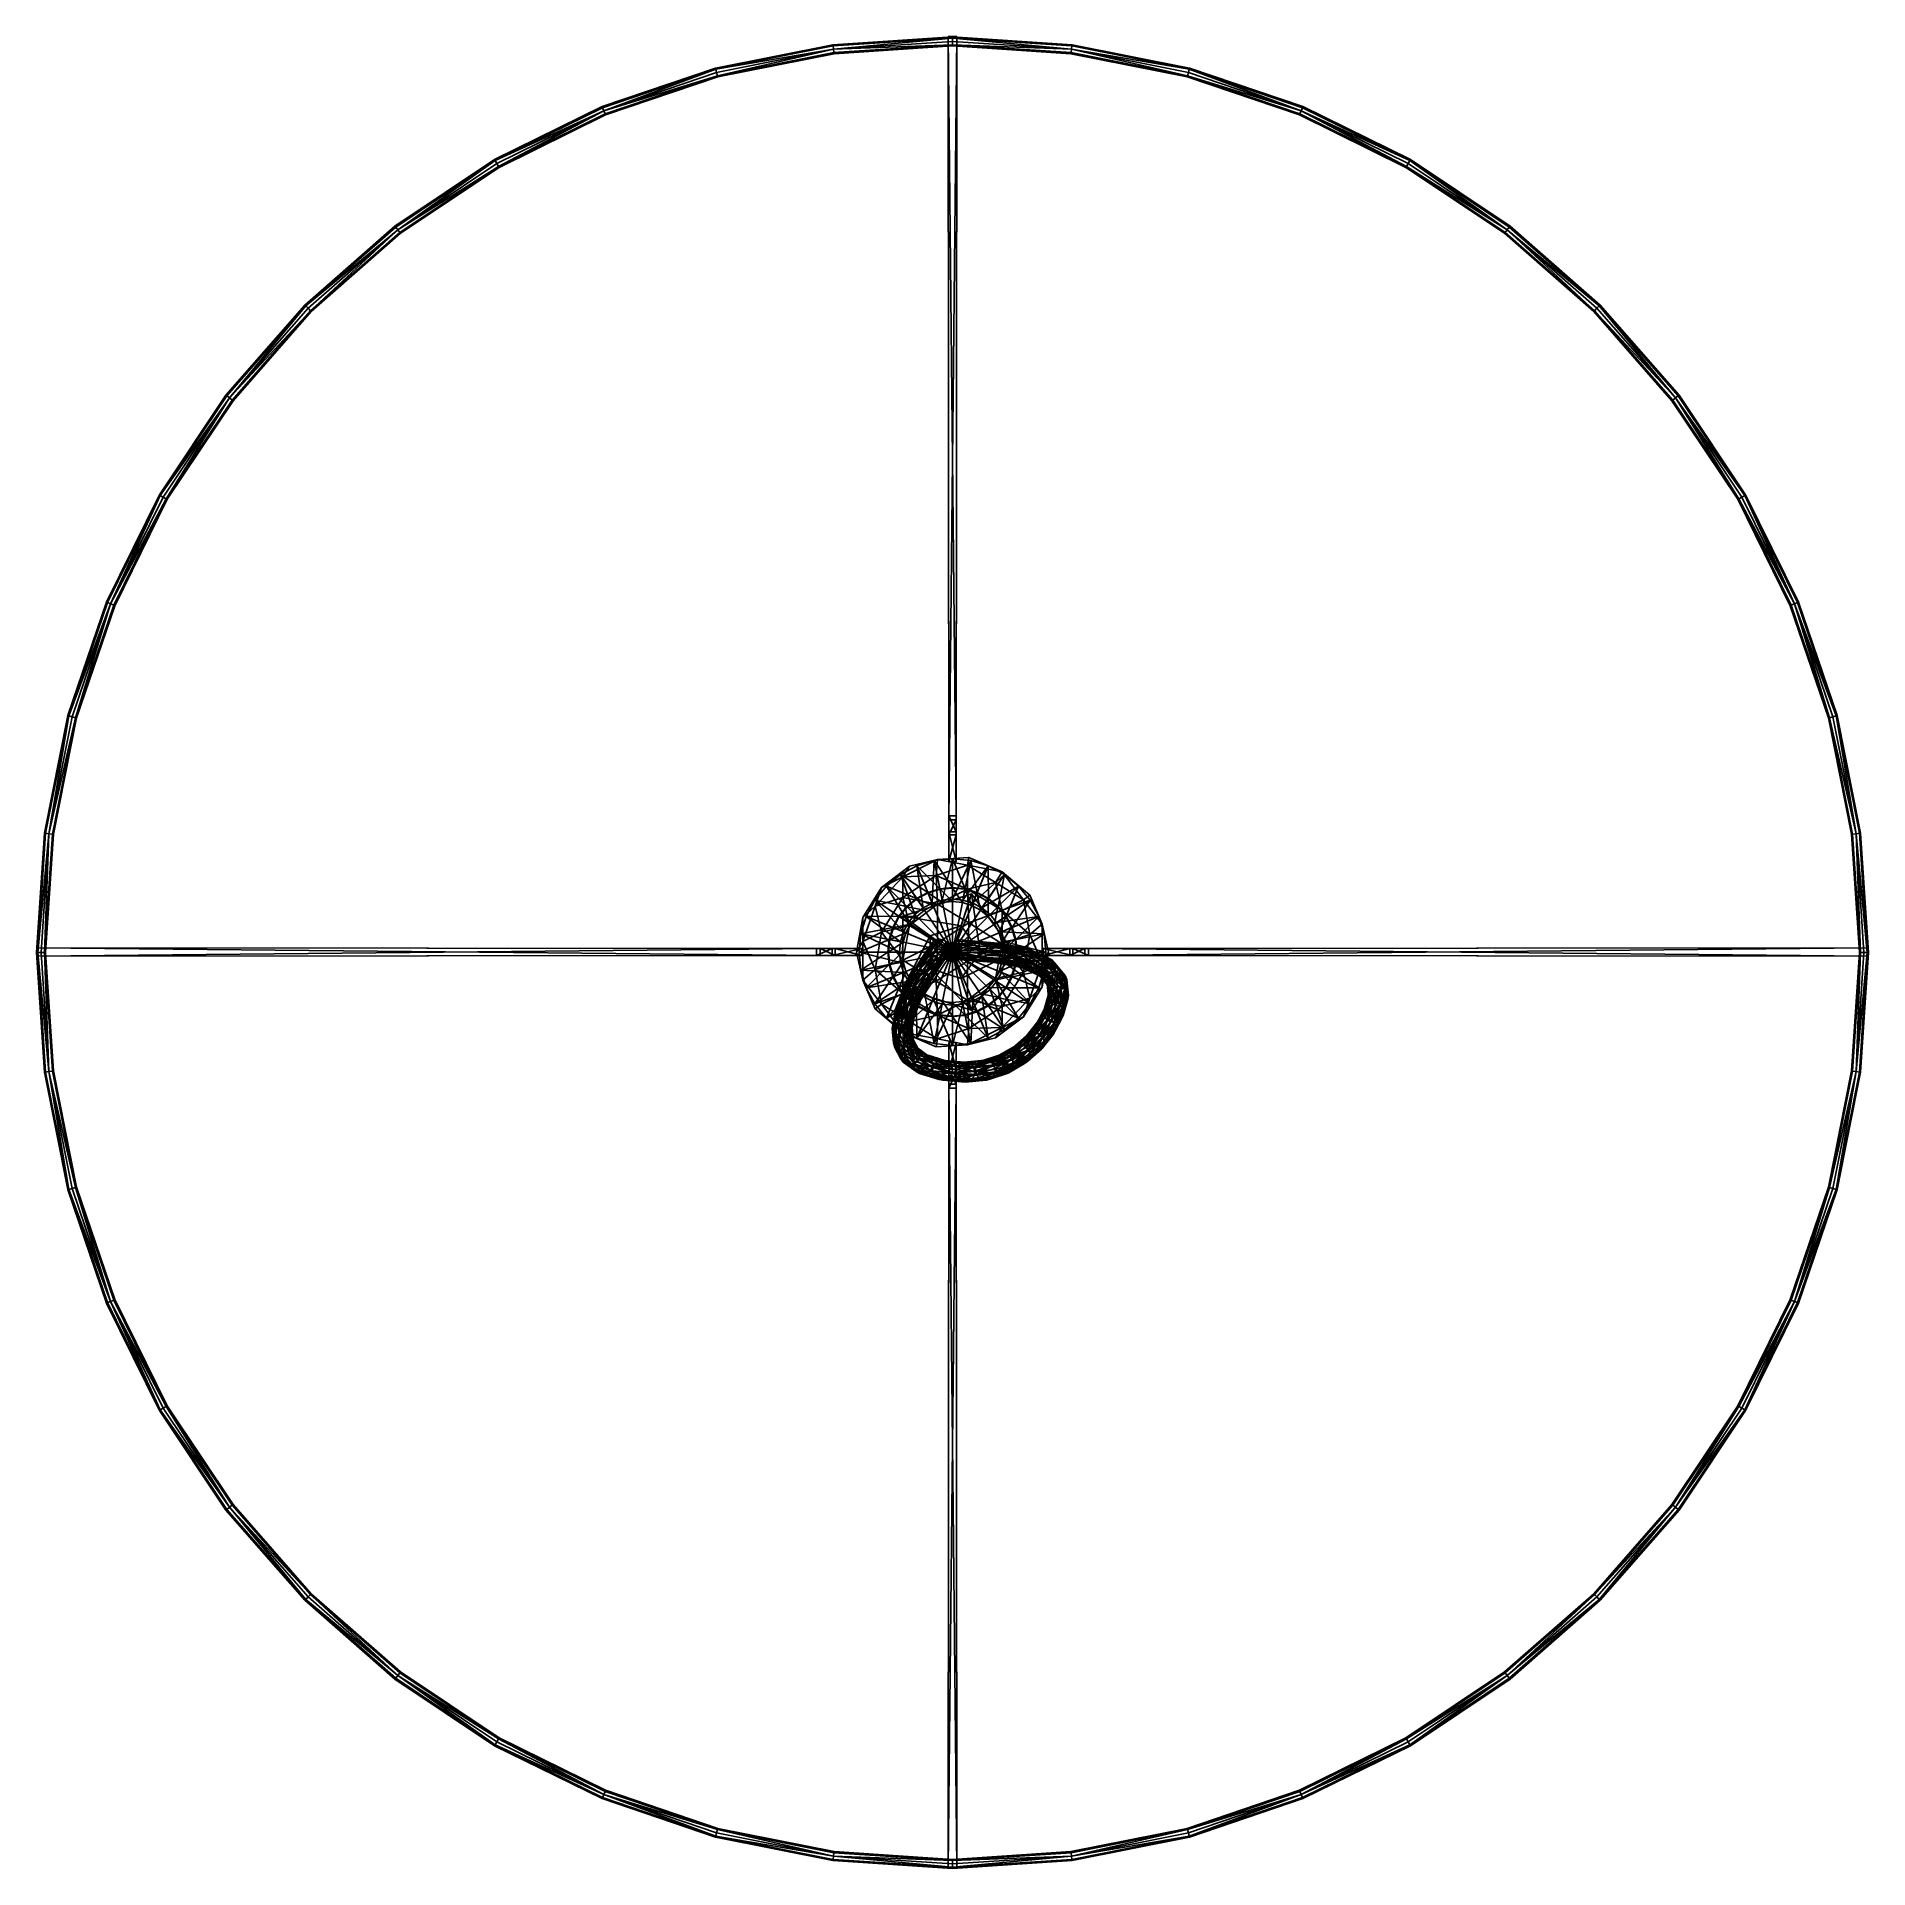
# Model space of a CAD drawing. Extents: x -21.1 to 21.1, y -21.1 to 21.1.
import ezdxf

# ---------------------------------------------------------------- set-up
doc = ezdxf.new("R2010")
doc.units = 0
doc.layers.add('LAMP', color=191, linetype='CONTINUOUS')
doc.layers.add('SHADE', color=31, linetype='CONTINUOUS')

msp = doc.modelspace()

# ---------------------------------------------------------------- meshes
at = {"layer": 'LAMP', "color": 191}
mesh = msp.add_polyface(dxfattribs=at)
corners = [(-1.19541, 1.794805, -63.664738), (-1.19541, 1.794805, -62.854538), (-0.823181, 1.993765, -62.854538), (-0.823181, 1.993765, -63.664738), (-0.419291, 2.116284, -62.854538), (-0.419291, 2.116283, -63.664738), (-0.289676, 1.464667, -62.854538), (0.000742, 2.157653, -62.854538), (0.000742, 2.157653, -63.664738), (0.000742, 1.493271, -62.854538), (-0.989842, 1.985808, -65.4048), (-0.34497, 2.141505, -64.93515), (-0.34497, 2.141505, -65.874451), (0.377147, 2.187438, -65.4048), (0.346456, 2.009455, -66.280861), (-0.375662, 1.77056, -66.68782), (-1.143991, 1.741996, -66.164711), (0.346456, 2.009456, -64.52874), (-0.375662, 1.770561, -64.121788), (-1.143991, 1.741996, -64.644882), (0.083668, 2.092938, -63.323181), (-0.082186, 2.777476, -63.323181), (0.083668, 2.777476, -63.323181), (-0.082186, 2.092938, -63.323181), (-0.082186, 3.14327, -63.207119), (0.083668, 3.14327, -63.207119), (-0.096852, 21.12027, -56.756512), (0.098331, 21.12027, -56.756512), (-0.096852, 21.120268, -56.485172), (0.098331, 21.120268, -56.485172), (-0.082186, 3.05567, -63.051018), (0.083668, 3.05567, -63.051018), (-0.082186, 2.708043, -63.157326), (0.083668, 2.708043, -63.157326), (-0.082186, 2.092939, -63.157326), (0.083668, 2.092939, -63.157326)]
mesh.append_faces([[corners[k] for k in face] for face in [(10, 11, 12), (11, 13, 12), (14, 15, 12), (15, 16, 12), (12, 16, 10), (17, 11, 18), (11, 10, 19), (11, 19, 18)]])
mesh.append_faces([[corners[k] for k in face] for face in [(0, 2, 3), (3, 4, 5), (2, 6, 4), (5, 7, 8), (4, 9, 7), (20, 21, 22), (22, 24, 25), (25, 26, 27), (27, 28, 29), (29, 30, 31), (31, 32, 33), (33, 34, 35), (35, 23, 20), (20, 33, 35), (26, 30, 28)]], dxfattribs={"vtx0": -1})
mesh.append_faces([[corners[k] for k in face] for face in [(24, 30, 26), (21, 30, 24), (23, 32, 21)]], dxfattribs={"vtx0": -1, "vtx1": -1})
mesh.append_faces([[corners[k] for k in face] for face in [(22, 31, 33), (21, 32, 30)]], dxfattribs={"vtx0": -1, "vtx2": -1})
mesh.append_faces([[corners[k] for k in face] for face in [(25, 27, 31), (22, 25, 31), (20, 22, 33)]], dxfattribs={"vtx1": -1, "vtx2": -1})
mesh.append_faces([[corners[k] for k in face] for face in [(0, 1, 2), (3, 2, 4), (5, 4, 7), (20, 23, 21), (22, 21, 24), (25, 24, 26), (27, 26, 28), (29, 28, 30), (31, 30, 32), (33, 32, 34), (35, 34, 23), (27, 29, 31), (23, 34, 32)]], dxfattribs={"vtx2": -1})
mesh = msp.add_polyface(dxfattribs=at)
corners = [(-1.789425, 1.200789, -63.664738), (-1.789425, 1.200789, -62.854538), (-1.52167, 1.527049, -62.854538), (-1.52167, 1.527049, -63.664738), (-1.051881, 1.05726, -62.854538), (-0.864456, 0.869836, -63.654442), (-1.19541, 1.794805, -63.664738), (-1.19541, 1.794805, -62.854538), (-0.826299, 1.242391, -62.854538), (-0.67904, 1.022003, -63.654442), (-0.823181, 1.993765, -63.664738), (-0.4675, 1.135073, -63.654442), (-0.568933, 1.379955, -62.854538), (-0.823181, 1.993765, -62.854538), (-0.819283, 1.231891, -60.690712), (-0.564101, 1.368289, -60.690712), (-0.419291, 2.116283, -63.664738), (-0.237966, 1.204702, -63.654442), (-0.289676, 1.464667, -62.854538), (-0.287213, 1.452282, -60.690712), (-0.226184, 1.145465, -60.425552), (0.000742, 2.157653, -63.664738), (0.000742, 1.228212, -63.654442), (-0.419291, 2.116284, -62.854538), (0.000742, 1.493271, -62.854538), (0.000741, 1.480644, -60.690712), (0.000741, 1.167816, -60.425552), (0.000742, 2.157653, -62.854538), (0.29116, 1.464668, -62.854538), (0.288696, 1.452282, -60.690712), (0.227666, 1.145466, -60.425552), (-1.637812, 1.495085, -65.4048), (-0.989842, 1.985808, -65.4048), (-1.143991, 1.741996, -66.164711), (-1.783279, 1.066752, -66.176468), (-1.143991, 1.264232, -66.822296), (-1.783279, 1.066752, -64.633133), (-1.143991, 1.264232, -63.987301), (-1.143991, 1.741996, -64.644882), (0.346456, 1.457345, -67.040771), (-0.34497, 1.111633, -67.291946), (-0.375662, 1.77056, -66.68782), (0.346456, 2.009455, -66.280861), (0.346456, 2.009456, -64.52874), (-0.375662, 1.770561, -64.121788), (0.346456, 1.457346, -63.768829), (-0.34497, 1.111633, -63.517651)]
mesh.append_faces([[corners[k] for k in face] for face in [(31, 32, 33), (31, 33, 34), (34, 33, 35), (36, 37, 38), (36, 38, 31), (31, 38, 32), (39, 40, 41), (39, 41, 42), (40, 35, 41), (41, 35, 33), (43, 44, 45), (45, 44, 46), (44, 38, 37), (44, 37, 46)]])
mesh.append_faces([[corners[k] for k in face] for face in [(0, 2, 3), (1, 4, 2), (3, 7, 6), (2, 8, 7), (9, 10, 11), (7, 12, 13), (8, 15, 12), (11, 16, 17), (12, 19, 18), (15, 20, 19), (17, 21, 22), (18, 25, 24), (19, 26, 25)]], dxfattribs={"vtx0": -1})
mesh.append_faces([[corners[k] for k in face] for face in [(0, 1, 2), (5, 3, 6), (3, 2, 7), (2, 4, 8), (9, 6, 10), (7, 8, 12), (8, 14, 15), (11, 10, 16), (13, 12, 18), (12, 15, 19), (17, 16, 21), (23, 18, 24), (18, 19, 25), (19, 20, 26), (27, 24, 28), (24, 25, 29), (25, 26, 30)]], dxfattribs={"vtx2": -1})
mesh = msp.add_polyface(dxfattribs=at)
corners = [(0.000742, 1.228212, -63.654442), (0.000742, 2.157653, -63.664738), (0.420774, 2.116284, -63.664738), (0.239449, 1.204703, -63.654442), (0.000742, 2.157653, -62.854538), (0.420774, 2.116284, -62.854538), (0.29116, 1.464668, -62.854538), (0.000742, 1.493271, -62.854538), (0.288696, 1.452282, -60.690712), (0.000741, 1.480644, -60.690712), (0.227666, 1.145466, -60.425552), (0.824666, 1.993765, -63.664738), (0.468984, 1.135074, -63.654442), (0.824666, 1.993765, -62.854538), (0.570418, 1.379956, -62.854538), (0.565585, 1.36829, -60.690712), (0.44587, 1.079275, -60.425552), (1.196894, 1.794805, -63.664738), (0.680524, 1.022004, -63.654442), (1.196894, 1.794805, -62.854538), (0.827783, 1.242392, -62.854538), (0.820767, 1.231892, -60.690712), (1.523155, 1.52705, -63.664738), (1.523155, 1.527049, -62.854538), (1.053365, 1.057261, -62.854538), (-0.34497, 2.141505, -64.93515), (0.346456, 2.009456, -64.52874), (0.377147, 2.187438, -65.4048), (-0.34497, 2.141505, -65.874451), (0.346456, 2.009455, -66.280861), (0.991328, 1.607439, -64.240303), (1.145476, 1.856855, -64.998398), (1.145476, 1.856855, -65.811211), (0.991328, 1.607439, -66.569298), (0.346456, 1.457345, -67.040771), (1.145476, 0.963524, -67.040771), (0.346456, 1.457346, -63.768829), (1.145476, 0.963524, -63.768829), (1.639298, 1.210435, -66.280861), (1.639298, 1.210435, -64.52874), (1.784764, 1.317482, -65.4048)]
mesh.append_faces([[corners[k] for k in face] for face in [(25, 26, 27), (28, 27, 29), (26, 30, 31), (26, 31, 27), (27, 31, 32), (27, 32, 29), (29, 32, 33), (34, 33, 35), (36, 37, 30), (33, 34, 29), (30, 26, 36), (38, 35, 33), (39, 30, 37), (38, 33, 32), (40, 32, 31), (39, 31, 30)]])
mesh.append_faces([[corners[k] for k in face] for face in [(0, 2, 3), (1, 5, 2), (4, 6, 5), (7, 8, 6), (9, 10, 8), (3, 11, 12), (2, 13, 11), (5, 14, 13), (6, 15, 14), (8, 16, 15), (12, 17, 18), (11, 19, 17), (13, 20, 19), (14, 21, 20), (19, 24, 23)]], dxfattribs={"vtx0": -1})
mesh.append_faces([[corners[k] for k in face] for face in [(0, 1, 2), (1, 4, 5), (3, 2, 11), (2, 5, 13), (5, 6, 14), (6, 8, 15), (12, 11, 17), (11, 13, 19), (13, 14, 20), (14, 15, 21), (18, 17, 22), (17, 19, 23), (19, 20, 24)]], dxfattribs={"vtx2": -1})
mesh = msp.add_polyface(dxfattribs=at)
corners = [(0, 0.000002, -60.422913), (0, 0.224439, -60.422913), (0.158701, 0.158703, -60.422913), (-0.158701, 0.158703, -60.422913), (0, 0.224437, -5.002841), (0.158701, 0.158701, -5.002841), (-0.158701, 0.158701, -5.002841), (0.198263, 0.612548, -5.002854), (-0.516372, 0.380349, -5.002854), (-1.142052, 0.834934, -0.002852), (0.437251, 1.348081, -0.002852), (-1.142052, -0.825645, -0.002852), (0.000743, 0.004643, -5.002854), (0.000743, 0.004645, -0.002852), (-1.140087, 0.231562, -60.425552), (0.000742, 0.004638, -60.42292), (-1.073895, 0.449766, -60.425552), (-1.362909, 0.56948, -60.690712), (-0.966406, 0.650864, -60.425552), (-1.016623, 0.684419, -63.654442), (-1.52167, 1.527049, -63.664738), (-0.864456, 0.869836, -63.654442), (-1.237012, 0.831677, -62.854538), (-1.042953, 1.04833, -60.690712), (-1.051881, 1.05726, -62.854538), (-1.226512, 0.824661, -60.690712), (-0.82175, 0.827128, -60.425552), (-1.19541, 1.794805, -63.664738), (-0.67904, 1.022003, -63.654442), (-0.819283, 1.231891, -60.690712), (-0.826299, 1.242391, -62.854538), (-0.645486, 0.971785, -60.425552), (-0.444388, 1.079274, -60.425552), (-0.564101, 1.368289, -60.690712), (-0.226184, 1.145465, -60.425552), (0.000741, 1.167816, -60.425552), (0.227666, 1.145466, -60.425552), (-0.989843, 0.616854, -67.289001), (-0.34497, 1.111633, -67.291946), (-0.34497, 0.218301, -67.582214), (0.377147, 0.67916, -67.480766), (-0.989842, 0.616854, -63.520596), (-0.34497, 0.218301, -63.22739), (-0.34497, 1.111633, -63.517651), (0.377147, 0.679161, -63.328835), (-1.143991, 1.264232, -66.822296), (-1.143991, -0.181209, -67.291946), (-1.143991, -0.181209, -63.517651), (-1.143991, 1.264232, -63.987301), (-0.304677, 0.302203, -62.369942), (-0.39028, 0.282452, -62.390579), (-0.630468, -0.070091, -60.807777), (-0.461157, 0.232612, -62.415867), (-0.139401, 0.239832, -62.354717), (-0.2167, 0.286347, -62.35759), (-0.456044, -0.06495, -60.780403)]
mesh.append_faces([[corners[k] for k in face] for face in [(37, 38, 39), (38, 40, 39), (41, 42, 43), (42, 44, 43), (38, 37, 45), (39, 46, 37), (42, 41, 47), (43, 48, 41)]])
mesh.append_faces([[corners[k] for k in face] for face in [(2, 4, 5), (1, 6, 4), (7, 9, 10), (8, 11, 9), (14, 15, 16), (16, 15, 18), (19, 20, 21), (22, 23, 24), (25, 26, 23), (18, 15, 26), (21, 27, 28), (24, 29, 30), (23, 31, 29), (26, 15, 31), (29, 32, 33), (31, 15, 32), (32, 15, 34), (34, 15, 35), (35, 15, 36), (52, 51, 50), (49, 55, 54)]], dxfattribs={"vtx0": -1})
mesh.append_faces([[corners[k] for k in face] for face in [(0, 1, 2), (0, 3, 1)]], dxfattribs={"vtx0": -1, "vtx2": -1})
mesh.append_faces([[corners[k] for k in face] for face in [(8, 7, 12), (10, 9, 13)]], dxfattribs={"vtx1": -1, "vtx2": -1})
mesh.append_faces([[corners[k] for k in face] for face in [(2, 1, 4), (1, 3, 6), (7, 8, 9), (17, 16, 18), (25, 18, 26), (24, 23, 29), (23, 26, 31), (29, 31, 32), (33, 32, 34), (49, 50, 51), (53, 54, 55)]], dxfattribs={"vtx2": -1})
mesh = msp.add_polyface(dxfattribs=at)
corners = [(1.196894, 1.794805, -63.664738), (1.523155, 1.527049, -62.854538), (1.523155, 1.52705, -63.664738), (1.79091, 1.200791, -62.854538), (1.79091, 1.20079, -63.664738), (1.238495, 0.831679, -62.854538), (1.018108, 0.68442, -63.654442), (1.98987, 0.828562, -63.664738), (1.98987, 0.828562, -62.854538), (1.37606, 0.574314, -62.854538), (1.131178, 0.472881, -63.654442), (2.112389, 0.424671, -63.664738), (1.200807, 0.243347, -63.654442), (1.460772, 0.295056, -62.854538), (2.112389, 0.424671, -62.854538), (1.448387, 0.292594, -60.690712), (2.153759, 0.004639, -63.664738), (1.224318, 0.004639, -63.654442), (1.489376, 0.004639, -62.854538), (2.153759, 0.004639, -62.854538), (1.476749, 0.004639, -60.690712), (2.066622, -0.242273, -66.164711), (1.784764, 0.410329, -66.653389), (2.066622, 0.65106, -65.874451), (1.639298, 1.210435, -66.280861), (1.639298, -0.455935, -66.822296), (1.145476, 0.190487, -67.291946), (1.145476, 0.963524, -67.040771), (2.066622, 0.65106, -64.93515), (1.639298, 1.210435, -64.52874), (1.784765, 0.410329, -64.156219), (2.066622, -0.242273, -64.64489), (1.145476, 0.963524, -63.768829), (1.145476, 0.190487, -63.517651), (1.639298, -0.455935, -63.987309), (1.784764, 1.317482, -65.4048), (1.145476, 1.856855, -65.811211), (1.145476, 1.856855, -64.998398), (1.49447, 0.015933, -9.751214), (1.564899, 0.072215, -9.751023), (2.039252, -0.150894, -12.178698), (1.650825, 0.098888, -9.745641), (1.739903, 0.089377, -9.735496), (2.214911, -0.134754, -12.171183), (2.125525, -0.124758, -12.177528), (1.818865, 0.047745, -9.72243), (1.900185, -0.107444, -9.69522), (1.210104, 0.01309, -7.259066), (1.199899, -0.076224, -7.251649), (1.874441, -0.021946, -9.70829), (1.184262, 0.098652, -7.271492), (1.050209, 0.209539, -7.30263)]
mesh.append_faces([[corners[k] for k in face] for face in [(21, 22, 23), (23, 22, 24), (25, 26, 22), (22, 27, 24), (28, 29, 30), (28, 30, 31), (29, 32, 30), (30, 33, 34), (23, 24, 35), (23, 35, 28), (28, 35, 29), (24, 36, 35), (35, 37, 29)]])
mesh.append_faces([[corners[k] for k in face] for face in [(0, 1, 2), (2, 3, 4), (1, 5, 3), (4, 8, 7), (3, 9, 8), (10, 11, 12), (8, 13, 14), (9, 15, 13), (12, 16, 17), (14, 18, 19), (13, 20, 18), (41, 40, 39), (41, 43, 44), (45, 43, 42), (46, 50, 47), (45, 50, 49), (41, 51, 42)]], dxfattribs={"vtx0": -1})
mesh.append_faces([[corners[k] for k in face] for face in [(2, 1, 3), (6, 4, 7), (4, 3, 8), (3, 5, 9), (10, 7, 11), (8, 9, 13), (12, 11, 16), (14, 13, 18), (13, 15, 20), (38, 39, 40), (41, 42, 43), (46, 47, 48), (46, 49, 50), (45, 42, 51)]], dxfattribs={"vtx2": -1})
mesh = msp.add_polyface(dxfattribs=at)
corners = [(-1.222833, 0.004637, -63.654442), (-2.152274, 0.004637, -63.664738), (-2.110905, 0.424671, -63.664738), (-1.199321, 0.243345, -63.654442), (-2.152274, 0.004637, -62.854538), (-2.110905, 0.42467, -62.854538), (-1.459287, 0.295055, -62.854538), (-1.487891, 0.004637, -62.854538), (-1.446902, 0.292591, -60.690712), (-1.475263, 0.004637, -60.690712), (-1.140087, 0.231562, -60.425552), (-1.988386, 0.828561, -63.664738), (-1.129693, 0.472879, -63.654442), (-1.988386, 0.828561, -62.854538), (-1.374576, 0.574313, -62.854538), (-1.362909, 0.56948, -60.690712), (-1.073895, 0.449766, -60.425552), (-1.789425, 1.200789, -63.664738), (-1.016623, 0.684419, -63.654442), (-1.789425, 1.200789, -62.854538), (-1.237012, 0.831677, -62.854538), (-1.226512, 0.824661, -60.690712), (-0.966406, 0.650864, -60.425552), (-1.52167, 1.527049, -63.664738), (-1.051881, 1.05726, -62.854538), (-1.042953, 1.04833, -60.690712), (-2.214273, 0.004638, -65.4048), (-2.065137, 0.803659, -65.4048), (-2.065137, 0.251549, -66.164711), (-1.637812, 1.495085, -65.4048), (-1.783279, 1.066752, -66.176468), (-1.637812, 0.465212, -66.822296), (-1.143991, 1.264232, -66.822296), (-0.989843, 0.616854, -67.289001), (-1.143991, -0.181209, -67.291946), (-1.637812, 0.465212, -63.987301), (-1.143991, -0.181209, -63.517651), (-0.989842, 0.616854, -63.520596), (-2.065137, 0.251549, -64.64489), (-1.783279, 1.066752, -64.633133), (-1.143991, 1.264232, -63.987301)]
mesh.append_faces([[corners[k] for k in face] for face in [(26, 27, 28), (27, 29, 30), (27, 30, 28), (28, 30, 31), (30, 32, 31), (31, 32, 33), (31, 33, 34), (35, 36, 37), (26, 38, 27), (38, 35, 39), (38, 39, 27), (27, 39, 29), (35, 37, 40), (35, 40, 39)]])
mesh.append_faces([[corners[k] for k in face] for face in [(0, 2, 3), (1, 5, 2), (4, 6, 5), (7, 8, 6), (9, 10, 8), (3, 11, 12), (2, 13, 11), (5, 14, 13), (6, 15, 14), (8, 16, 15), (12, 17, 18), (11, 19, 17), (13, 20, 19), (14, 21, 20), (15, 22, 21)]], dxfattribs={"vtx0": -1})
mesh.append_faces([[corners[k] for k in face] for face in [(0, 1, 2), (1, 4, 5), (3, 2, 11), (2, 5, 13), (5, 6, 14), (6, 8, 15), (8, 10, 16), (12, 11, 17), (11, 13, 19), (13, 14, 20), (14, 15, 21), (18, 17, 23), (19, 20, 24), (20, 21, 25)]], dxfattribs={"vtx2": -1})
mesh = msp.add_polyface(dxfattribs=at)
corners = [(0.639931, 0.004643, -5.002854), (0.198263, 0.612548, -5.002854), (0.437251, 1.348081, -0.002852), (1.413315, 0.004645, -0.002852), (0.000743, 0.004645, -0.002852), (0.288696, 1.452282, -60.690712), (0.227666, 1.145466, -60.425552), (0.44587, 1.079275, -60.425552), (0.000742, 0.004638, -60.42292), (0.565585, 1.36829, -60.690712), (0.646969, 0.971785, -60.425552), (0.820767, 1.231892, -60.690712), (0.680524, 1.022004, -63.654442), (1.523155, 1.52705, -63.664738), (0.86594, 0.869836, -63.654442), (0.827783, 1.242392, -62.854538), (1.044436, 1.048332, -60.690712), (1.053365, 1.057261, -62.854538), (0.823233, 0.82713, -60.425552), (1.79091, 1.20079, -63.664738), (1.018108, 0.68442, -63.654442), (1.523155, 1.527049, -62.854538), (1.238495, 0.831679, -62.854538), (1.227996, 0.824664, -60.690712), (0.96789, 0.650866, -60.425552), (1.98987, 0.828562, -63.664738), (1.131178, 0.472881, -63.654442), (1.364394, 0.569482, -60.690712), (1.37606, 0.574314, -62.854538), (1.075379, 0.449768, -60.425552), (1.448387, 0.292594, -60.690712), (1.141571, 0.231564, -60.425552), (-0.34497, 1.111633, -67.291946), (0.346456, 1.457345, -67.040771), (0.377147, 0.67916, -67.480766), (1.145476, 0.963524, -67.040771), (1.145476, 0.190487, -67.291946), (-0.34497, 1.111633, -63.517651), (0.377147, 0.679161, -63.328835), (0.346456, 1.457346, -63.768829), (1.145476, 0.190487, -63.517651), (1.145476, 0.963524, -63.768829), (1.784764, 0.410329, -66.653389), (1.784765, 0.410329, -64.156219), (0.165219, 0.286382, -4.889421), (0.961642, 0.218615, -7.316775), (0.876317, 0.191439, -7.326799), (0.080619, 0.258721, -4.904301), (0.253172, 0.277718, -4.871176), (1.050209, 0.209539, -7.30263), (0.33136, 0.236677, -4.852483)]
mesh.append_faces([[corners[k] for k in face] for face in [(32, 33, 34), (33, 35, 34), (34, 35, 36), (37, 38, 39), (38, 40, 41), (38, 41, 39), (42, 36, 35), (43, 41, 40)]])
mesh.append_faces([[corners[k] for k in face] for face in [(0, 2, 3), (6, 8, 7), (9, 10, 11), (7, 8, 10), (12, 13, 14), (15, 16, 17), (11, 18, 16), (10, 8, 18), (14, 19, 20), (17, 23, 22), (16, 24, 23), (18, 8, 24), (20, 25, 26), (22, 27, 28), (23, 29, 27), (24, 8, 29), (27, 31, 30), (44, 46, 47), (44, 49, 45), (50, 49, 48)]], dxfattribs={"vtx0": -1})
mesh.append_faces([[corners[k] for k in face] for face in [(3, 2, 4)]], dxfattribs={"vtx1": -1, "vtx2": -1})
mesh.append_faces([[corners[k] for k in face] for face in [(0, 1, 2), (5, 6, 7), (9, 7, 10), (15, 11, 16), (11, 10, 18), (14, 13, 19), (21, 17, 22), (17, 16, 23), (16, 18, 24), (22, 23, 27), (23, 24, 29), (28, 27, 30), (27, 29, 31), (44, 45, 46), (44, 48, 49)]], dxfattribs={"vtx2": -1})
mesh = msp.add_polyface(dxfattribs=at)
corners = [(-1.129693, -0.463604, -63.654442), (-1.988384, -0.819286, -63.664738), (-2.110905, -0.415395, -63.664738), (-1.988384, -0.819286, -62.854538), (-2.110905, -0.415395, -62.854538), (-1.459287, -0.28578, -62.854538), (-1.199322, -0.23407, -63.654442), (-2.152274, 0.004637, -63.664738), (-2.152274, 0.004637, -62.854538), (-1.487891, 0.004637, -62.854538), (-2.214273, 0.004638, -65.4048), (-2.065137, 0.251549, -66.164711), (-2.065137, -0.641783, -65.874451), (-1.637812, 0.465212, -66.822296), (-1.783279, -0.401053, -66.653389), (-2.065137, -0.641783, -64.93515), (-2.065137, 0.251549, -64.64489), (-1.783279, -0.401053, -64.156219), (-1.637812, 0.465212, -63.987301), (-2.087557, 0.087564, -63.323181), (-2.772094, -0.078289, -63.323181), (-2.772094, 0.087564, -63.323181), (-2.087557, -0.078289, -63.323181), (-3.137889, -0.078289, -63.207119), (-3.137889, 0.087564, -63.207119), (-21.114887, -0.092956, -56.756512), (-21.114887, 0.102228, -56.756512), (-21.114885, -0.092956, -56.485172), (-21.114885, 0.102228, -56.485172), (-3.050288, -0.078289, -63.051018), (-3.050288, 0.087564, -63.051018), (-2.702662, -0.078289, -63.157326), (-2.702662, 0.087564, -63.157326), (-2.087557, -0.078289, -63.157326), (-2.087557, 0.087564, -63.157326)]
mesh.append_faces([[corners[k] for k in face] for face in [(10, 11, 12), (11, 13, 14), (11, 14, 12), (10, 12, 15), (10, 15, 16), (15, 17, 16), (16, 17, 18)]])
mesh.append_faces([[corners[k] for k in face] for face in [(1, 4, 2), (3, 5, 4), (2, 8, 7), (4, 9, 8), (19, 20, 21), (21, 23, 24), (24, 25, 26), (26, 27, 28), (28, 29, 30), (30, 31, 32), (32, 33, 34), (34, 22, 19), (19, 32, 34), (25, 29, 27)]], dxfattribs={"vtx0": -1})
mesh.append_faces([[corners[k] for k in face] for face in [(23, 29, 25), (20, 29, 23), (22, 31, 20)]], dxfattribs={"vtx0": -1, "vtx1": -1})
mesh.append_faces([[corners[k] for k in face] for face in [(21, 30, 32), (20, 31, 29)]], dxfattribs={"vtx0": -1, "vtx2": -1})
mesh.append_faces([[corners[k] for k in face] for face in [(24, 26, 30), (21, 24, 30), (19, 21, 32)]], dxfattribs={"vtx1": -1, "vtx2": -1})
mesh.append_faces([[corners[k] for k in face] for face in [(0, 1, 2), (1, 3, 4), (6, 2, 7), (2, 4, 8), (19, 22, 20), (21, 20, 23), (24, 23, 25), (26, 25, 27), (28, 27, 29), (30, 29, 31), (32, 31, 33), (34, 33, 22), (26, 28, 30), (22, 33, 31)]], dxfattribs={"vtx2": -1})
mesh = msp.add_polyface(dxfattribs=at)
corners = [(-1.016623, -0.675144, -63.654442), (-1.988384, -0.819286, -63.664738), (-1.129693, -0.463604, -63.654442), (-1.23701, -0.822402, -62.854538), (-1.362909, -0.560206, -60.690712), (-1.374575, -0.565038, -62.854538), (-1.226511, -0.815388, -60.690712), (-0.966405, -0.64159, -60.425552), (-1.073894, -0.440492, -60.425552), (-2.110905, -0.415395, -63.664738), (-1.199322, -0.23407, -63.654442), (-1.988384, -0.819286, -62.854538), (-1.459287, -0.28578, -62.854538), (-1.446902, -0.283318, -60.690712), (-1.140086, -0.222288, -60.425552), (-2.152274, 0.004637, -63.664738), (-1.222833, 0.004637, -63.654442), (-2.110905, -0.415395, -62.854538), (-1.487891, 0.004637, -62.854538), (-1.475263, 0.004637, -60.690712), (-1.162436, 0.004637, -60.425552), (-2.152274, 0.004637, -62.854538), (-1.459287, 0.295055, -62.854538), (-1.446902, 0.292591, -60.690712), (-1.140087, 0.231562, -60.425552), (0.000742, 0.004638, -60.42292), (-1.637812, 0.465212, -66.822296), (-1.143991, -0.181209, -67.291946), (-1.783279, -0.401053, -66.653389), (-1.143991, -0.954247, -67.040771), (-1.783279, -0.401053, -64.156219), (-1.143991, -0.954246, -63.768829), (-1.143991, -0.181209, -63.517651), (-1.637812, 0.465212, -63.987301), (-0.375662, -0.669884, -67.480766), (-0.375662, -0.669884, -63.328835), (-0.92748, -0.481836, -59.093472), (-0.855652, -0.430542, -59.074924), (-0.630468, -0.070091, -60.807777), (-0.985043, -0.644824, -59.132553), (-0.972134, -0.557553, -59.113708), (-0.746095, -0.195745, -60.853039), (-0.758701, -0.282535, -60.874184), (-0.701847, -0.120671, -60.829731), (-0.908023, -0.802938, -59.155018), (-0.961637, -0.73078, -59.146912), (-0.735149, -0.368258, -60.889652), (-0.681555, -0.440449, -60.897602), (-0.604037, -0.486639, -60.896191), (-0.830307, -0.848815, -59.155106), (-0.769148, -0.409416, -59.060673), (-1.050827, -0.80681, -57.041973), (-0.963994, -0.785056, -57.03109), (-1.123002, -0.858766, -57.056961), (-1.167969, -0.935079, -57.073997), (-0.875058, -0.799348, -57.026348), (-0.680469, -0.424198, -59.053295)]
mesh.append_faces([[corners[k] for k in face] for face in [(26, 27, 28), (28, 27, 29), (30, 31, 32), (30, 32, 33), (34, 29, 27), (35, 32, 31)]])
mesh.append_faces([[corners[k] for k in face] for face in [(0, 1, 2), (3, 4, 5), (6, 8, 4), (2, 9, 10), (5, 13, 12), (4, 14, 13), (10, 15, 16), (12, 19, 18), (13, 20, 19), (20, 25, 24), (39, 41, 42), (36, 41, 40), (44, 46, 47), (39, 46, 45), (44, 48, 49), (50, 51, 52), (36, 51, 37), (39, 54, 40), (50, 55, 56)]], dxfattribs={"vtx0": -1})
mesh.append_faces([[corners[k] for k in face] for face in [(6, 7, 8), (11, 5, 12), (5, 4, 13), (4, 8, 14), (17, 12, 18), (12, 13, 19), (13, 14, 20), (21, 18, 22), (18, 19, 23), (19, 20, 24), (36, 37, 38), (39, 40, 41), (36, 43, 41), (44, 45, 46), (39, 42, 46), (50, 37, 51), (36, 53, 51), (36, 40, 54), (50, 52, 55)]], dxfattribs={"vtx2": -1})
mesh = msp.add_polyface(dxfattribs=at)
corners = [(-0.516372, 0.380349, -5.002854), (-0.516372, -0.371062, -5.002854), (-1.142052, -0.825645, -0.002852), (-1.142052, 0.834934, -0.002852), (0.000743, 0.004645, -0.002852), (-0.645484, -0.96251, -60.425552), (0.000742, 0.004638, -60.42292), (-0.821748, -0.817854, -60.425552), (-0.966405, -0.64159, -60.425552), (-1.073894, -0.440492, -60.425552), (-1.140086, -0.222288, -60.425552), (-1.162436, 0.004637, -60.425552), (-0.375662, -0.669884, -67.480766), (-1.143991, -0.181209, -67.291946), (-0.34497, 0.218301, -67.582214), (-0.34497, 0.218301, -63.22739), (-1.143991, -0.181209, -63.517651), (-0.375662, -0.669884, -63.328835), (-0.304677, 0.302203, -62.369942), (-0.630468, -0.070091, -60.807777), (-0.54439, -0.04964, -60.790295), (-0.461157, 0.232612, -62.415867), (-0.701847, -0.120671, -60.829731), (-0.92748, -0.481836, -59.093472), (-0.769148, -0.409416, -59.060673), (-0.855652, -0.430542, -59.074924), (-0.504955, 0.158202, -62.442173), (-0.746095, -0.195745, -60.853039), (-0.517222, 0.071912, -62.465569), (-0.758701, -0.282535, -60.874184), (-0.493507, -0.013571, -62.482121), (-0.735149, -0.368258, -60.889652), (-0.439937, -0.085796, -62.489922), (-0.681555, -0.440449, -60.897602), (-0.362638, -0.13231, -62.487049), (-0.604037, -0.486639, -60.896191), (-0.274661, -0.148167, -62.474701), (-0.51569, -0.501949, -60.886307), (-0.741627, -0.863597, -59.147739), (-0.908023, -0.802938, -59.155018), (-0.583295, -0.791177, -59.114941), (-0.655124, -0.84247, -59.133484), (-0.429612, -0.481498, -60.868824), (-0.358233, -0.430919, -60.846867), (-0.525733, -0.628189, -59.075851), (-0.538642, -0.71546, -59.094704), (-0.313985, -0.355844, -60.823563), (-0.602753, -0.470075, -59.053375), (-0.549139, -0.542233, -59.061489), (-0.324931, -0.183331, -60.786945), (-0.378525, -0.11114, -60.778992), (-0.680469, -0.424198, -59.053295), (-0.456044, -0.06495, -60.780403), (-0.743559, -0.917061, -57.03627), (-0.875058, -0.799348, -57.026348), (-0.797189, -0.844934, -57.027996)]
mesh.append_faces([[corners[k] for k in face] for face in [(12, 13, 14), (15, 16, 17)]])
mesh.append_faces([[corners[k] for k in face] for face in [(5, 6, 7), (7, 6, 8), (8, 6, 9), (9, 6, 10), (10, 6, 11), (18, 19, 20), (23, 19, 22), (24, 19, 25), (21, 27, 22), (28, 27, 26), (28, 31, 29), (32, 31, 30), (32, 35, 33), (38, 35, 37), (40, 42, 43), (38, 42, 41), (40, 46, 45), (47, 49, 50), (44, 49, 48), (24, 52, 20), (47, 52, 51), (47, 53, 48), (47, 54, 55)]], dxfattribs={"vtx0": -1})
mesh.append_faces([[corners[k] for k in face] for face in [(3, 2, 4)]], dxfattribs={"vtx1": -1, "vtx2": -1})
mesh.append_faces([[corners[k] for k in face] for face in [(0, 1, 2), (21, 22, 19), (24, 20, 19), (21, 26, 27), (28, 29, 27), (28, 30, 31), (32, 33, 31), (32, 34, 35), (36, 37, 35), (39, 33, 35), (40, 41, 42), (38, 37, 42), (44, 45, 46), (47, 48, 49), (24, 51, 52), (47, 50, 52), (44, 48, 53), (47, 51, 54)]], dxfattribs={"vtx2": -1})
mesh = msp.add_polyface(dxfattribs=at)
corners = [(0, 0.000002, -60.422913), (0.158701, 0.158703, -60.422913), (0.224437, 0.000002, -60.422913), (0.158701, -0.158699, -60.422913), (0.158701, 0.158701, -5.002841), (0.224437, 0.000001, -5.002841), (0.158701, -0.158701, -5.002841), (0, 0.000001, -5.002841), (0.198263, -0.603261, -5.002854), (1.413315, 0.004645, -0.002852), (0.437252, -1.338791, -0.002852), (0.198263, 0.612548, -5.002854), (0.639931, 0.004643, -5.002854), (0.000743, 0.004643, -5.002854), (0.000743, 0.004645, -0.002852), (1.07538, -0.440489, -60.425552), (0.000742, 0.004638, -60.42292), (0.967891, -0.641588, -60.425552), (0.823235, -0.817852, -60.425552), (0.646971, -0.962509, -60.425552), (0.445873, -1.069998, -60.425552), (1.075379, 0.449768, -60.425552), (1.141571, 0.231564, -60.425552), (-0.34497, 0.218301, -67.582214), (0.377147, 0.67916, -67.480766), (0.346455, -0.209024, -67.582214), (1.145476, 0.190487, -67.291946), (-0.34497, 0.218301, -63.22739), (0.346455, -0.209024, -63.22739), (0.377147, 0.679161, -63.328835), (1.145476, 0.190487, -63.517651), (0.991328, -0.607577, -67.289001), (0.346455, -1.102356, -67.291946), (0.991328, -0.607577, -63.520596), (0.346455, -1.102356, -63.517651), (0.011507, 0.201463, -4.913889), (0.080619, 0.258721, -4.904301), (0.876317, 0.191439, -7.326799), (0.806481, 0.134666, -7.331546), (-0.03978, 0.03175, -4.911586), (-0.029984, 0.121339, -4.91626), (0.764384, 0.054948, -7.329857), (0.754179, -0.034367, -7.322446), (0.041495, -0.123369, -4.883823), (-0.013806, -0.0539, -4.900041), (0.780021, -0.119929, -7.310023), (0.835467, -0.189494, -7.294775), (0.207636, -0.173074, -4.846882), (0.119683, -0.164409, -4.865132), (0.914074, -0.230816, -7.278889), (1.002641, -0.239891, -7.264741), (0.361348, -0.088154, -4.822388), (0.292236, -0.145412, -4.831987), (1.087967, -0.212716, -7.25471), (0.412635, 0.081558, -4.824708), (0.402839, -0.00803, -4.820023), (1.199899, -0.076224, -7.251649), (0.33136, 0.236677, -4.852483), (0.386661, 0.167209, -4.836261), (1.184262, 0.098652, -7.271492)]
mesh.append_faces([[corners[k] for k in face] for face in [(23, 24, 25), (24, 26, 25), (27, 28, 29), (28, 30, 29), (31, 32, 25), (33, 28, 34)]])
mesh.append_faces([[corners[k] for k in face] for face in [(2, 4, 5), (3, 5, 6), (8, 9, 10), (15, 16, 17), (17, 16, 18), (18, 16, 19), (19, 16, 20), (21, 16, 22), (35, 37, 38), (39, 41, 42), (35, 41, 40), (43, 45, 46), (39, 45, 44), (47, 49, 50), (43, 49, 48), (47, 53, 52), (51, 56, 55), (54, 59, 58)]], dxfattribs={"vtx0": -1})
mesh.append_faces([[corners[k] for k in face] for face in [(0, 1, 2), (0, 2, 3), (7, 5, 4), (7, 6, 5)]], dxfattribs={"vtx0": -1, "vtx2": -1})
mesh.append_faces([[corners[k] for k in face] for face in [(11, 12, 13), (12, 8, 13), (10, 9, 14)]], dxfattribs={"vtx1": -1, "vtx2": -1})
mesh.append_faces([[corners[k] for k in face] for face in [(2, 1, 4), (3, 2, 5), (35, 36, 37), (39, 40, 41), (35, 38, 41), (43, 44, 45), (39, 42, 45), (47, 48, 49), (43, 46, 49), (51, 52, 53), (54, 55, 56), (57, 58, 59)]], dxfattribs={"vtx2": -1})
mesh = msp.add_polyface(dxfattribs=at)
corners = [(2.153759, 0.004639, -63.664738), (2.153759, 0.004639, -62.854538), (2.112389, -0.415393, -62.854538), (2.112389, -0.415393, -63.664738), (1.98987, -0.819285, -62.854538), (1.98987, -0.819285, -63.664738), (1.98987, 0.828562, -63.664738), (1.98987, 0.828562, -62.854538), (2.112389, 0.424671, -62.854538), (2.112389, 0.424671, -63.664738), (2.215758, 0.004638, -65.4048), (2.066622, -0.242273, -66.164711), (2.066622, 0.65106, -65.874451), (2.066622, -0.794382, -65.4048), (2.066622, -0.242273, -64.64489), (2.066622, 0.65106, -64.93515), (2.704148, 0.087564, -63.157326), (2.089043, 0.087564, -63.157326), (2.089043, -0.078289, -63.157326), (2.089043, 0.087564, -63.323181), (2.089043, -0.078289, -63.323181), (2.226591, -0.508441, -14.607393), (2.297494, -0.453138, -14.614563), (2.337745, -0.809766, -17.063366), (2.266834, -0.864669, -17.053455), (2.223854, -0.942997, -17.040707), (2.183625, -0.587025, -14.596411), (2.383916, -0.427528, -14.617145), (2.039252, -0.150894, -12.178698), (2.125525, -0.124758, -12.177528), (1.968488, -0.206672, -12.174905), (1.925629, -0.285598, -12.166369), (2.172863, -0.675683, -14.583498), (2.198573, -0.761208, -14.570543), (1.940644, -0.459908, -12.141438), (2.2543, -0.831315, -14.559443), (1.996319, -0.529781, -12.128687), (2.075505, -0.571781, -12.118481), (2.423109, -0.884215, -14.549309), (2.164891, -0.581777, -12.112131), (2.251164, -0.555641, -12.110956), (1.847061, -0.275817, -9.679938), (2.321928, -0.499863, -12.114742), (1.690706, -0.358772, -9.685518), (1.900185, -0.107444, -9.69522), (1.889652, -0.1965, -9.685369), (2.364787, -0.420937, -12.123278), (2.375486, -0.332109, -12.134968), (1.818865, 0.047745, -9.72243), (2.349772, -0.246627, -12.148218), (2.294097, -0.176754, -12.160975), (1.874441, -0.021946, -9.70829), (2.214911, -0.134754, -12.171183)]
mesh.append_faces([[corners[k] for k in face] for face in [(10, 11, 12), (10, 13, 11), (10, 14, 13), (10, 15, 14), (10, 12, 15)]])
mesh.append_faces([[corners[k] for k in face] for face in [(0, 2, 3), (3, 4, 5), (6, 8, 9), (9, 1, 0), (17, 20, 18), (21, 23, 24), (21, 25, 26), (27, 28, 29), (21, 28, 22), (21, 31, 30), (32, 31, 26), (35, 34, 33), (35, 37, 36), (38, 40, 39), (41, 40, 42), (44, 46, 47), (41, 46, 45), (48, 49, 50), (44, 49, 51)]], dxfattribs={"vtx0": -1})
mesh.append_faces([[corners[k] for k in face] for face in [(0, 1, 2), (3, 2, 4), (6, 7, 8), (9, 8, 1), (16, 17, 18), (17, 19, 20), (19, 17, 16), (21, 22, 23), (27, 22, 28), (21, 30, 28), (21, 26, 31), (32, 33, 34), (35, 36, 34), (38, 39, 37), (43, 39, 40), (44, 45, 46), (41, 42, 46), (44, 47, 49), (27, 29, 52), (48, 50, 52)]], dxfattribs={"vtx2": -1})
mesh = msp.add_polyface(dxfattribs=at)
corners = [(-0.516372, -0.371062, -5.002854), (0.437252, -1.338791, -0.002852), (-1.142052, -0.825645, -0.002852), (0.000744, -1.471368, -60.690712), (0.000744, -1.15854, -60.425552), (-0.226181, -1.136191, -60.425552), (0.000742, 0.004638, -60.42292), (-0.287211, -1.443007, -60.690712), (-0.444385, -1.069999, -60.425552), (-0.5641, -1.359014, -60.690712), (-0.467499, -1.125798, -63.654442), (-1.195408, -1.785529, -63.664738), (-0.679039, -1.012728, -63.654442), (-0.568932, -1.370679, -62.854538), (-0.819282, -1.222616, -60.690712), (-0.826297, -1.233115, -62.854538), (-0.645484, -0.96251, -60.425552), (-1.04295, -1.039056, -60.690712), (-1.05188, -1.047985, -62.854538), (-0.821748, -0.817854, -60.425552), (-0.966405, -0.64159, -60.425552), (0.346455, -1.102356, -67.291946), (-0.344971, -1.448069, -67.040771), (-0.375662, -0.669884, -67.480766), (-1.143991, -0.954247, -67.040771), (0.346455, -1.102356, -63.517651), (-0.375662, -0.669884, -63.328835), (-0.344971, -1.448069, -63.768829), (-1.143991, -0.954246, -63.768829), (-0.741627, -0.863597, -59.147739), (-0.830307, -0.848815, -59.155106), (-0.604037, -0.486639, -60.896191), (-0.908023, -0.802938, -59.155018), (-1.15782, -1.108969, -57.103638), (-0.961637, -0.73078, -59.146912), (-1.026321, -1.226683, -57.113556), (-0.937384, -1.240975, -57.108818), (-0.655124, -0.84247, -59.133484), (-0.850552, -1.219221, -57.097935), (-0.583295, -0.791177, -59.114941), (-0.778376, -1.167265, -57.082954), (-0.538642, -0.71546, -59.094704), (-0.73341, -1.090952, -57.065922), (-0.525733, -0.628189, -59.075851), (-0.720267, -1.003233, -57.049477), (-0.862474, -1.378414, -54.728046), (-0.920949, -1.543392, -54.755707), (-0.743559, -0.917061, -57.03627), (-0.602753, -0.470075, -59.053375), (-0.797189, -0.844934, -57.027996), (-0.939332, -1.219946, -54.7076), (-0.885691, -1.292046, -54.716045), (-1.10641, -1.160776, -54.706341), (-1.017303, -1.174624, -54.70433), (-0.875058, -0.799348, -57.026348), (-0.963994, -0.785056, -57.03109)]
mesh.append_faces([[corners[k] for k in face] for face in [(21, 22, 23), (22, 24, 23), (25, 26, 27), (26, 28, 27)]])
mesh.append_faces([[corners[k] for k in face] for face in [(0, 1, 2), (4, 6, 5), (7, 8, 9), (5, 6, 8), (10, 11, 12), (13, 14, 15), (9, 16, 14), (15, 17, 18), (14, 19, 17), (32, 33, 34), (29, 35, 30), (29, 38, 36), (39, 38, 37), (39, 42, 40), (43, 42, 41), (45, 42, 44), (43, 47, 44), (50, 47, 49), (45, 47, 51), (52, 54, 55), (50, 54, 53)]], dxfattribs={"vtx0": -1})
mesh.append_faces([[corners[k] for k in face] for face in [(3, 4, 5), (7, 5, 8), (9, 8, 16), (15, 14, 17), (14, 16, 19), (17, 19, 20), (29, 30, 31), (32, 30, 35), (29, 36, 35), (29, 37, 38), (39, 40, 38), (39, 41, 42), (43, 44, 42), (46, 40, 42), (48, 49, 47), (50, 51, 47), (45, 44, 47), (52, 53, 54), (50, 49, 54)]], dxfattribs={"vtx2": -1})
mesh = msp.add_polyface(dxfattribs=at)
corners = [(0, 0.000002, -60.422913), (-0.224437, 0.000002, -60.422913), (-0.158701, 0.158703, -60.422913), (-0.158701, -0.158699, -60.422913), (0, -0.224435, -60.422913), (0.158701, -0.158699, -60.422913), (-0.224437, 0.000001, -5.002841), (-0.158701, 0.158701, -5.002841), (-0.158701, -0.158701, -5.002841), (0, -0.224437, -5.002841), (0.158701, -0.158701, -5.002841), (0, 0.000001, -5.002841), (0.158701, 0.158701, -5.002841), (0, 0.224437, -5.002841), (-0.516372, -0.371062, -5.002854), (-0.516372, 0.380349, -5.002854), (0.000743, 0.004643, -5.002854), (0.198263, -0.603261, -5.002854), (-1.142052, -0.825645, -0.002852), (0.437252, -1.338791, -0.002852), (0.000743, 0.004645, -0.002852), (-0.444385, -1.069999, -60.425552), (0.000742, 0.004638, -60.42292), (-0.645484, -0.96251, -60.425552), (0.346455, -1.102356, -67.291946), (-0.375662, -0.669884, -67.480766), (0.346455, -0.209024, -67.582214), (-0.34497, 0.218301, -67.582214), (0.346455, -0.209024, -63.22739), (-0.34497, 0.218301, -63.22739), (-0.375662, -0.669884, -63.328835), (0.346455, -1.102356, -63.517651), (-0.274661, -0.148167, -62.474701), (-0.604037, -0.486639, -60.896191), (-0.362638, -0.13231, -62.487049), (-0.189058, -0.128415, -62.45406), (-0.429612, -0.481498, -60.868824), (-0.51569, -0.501949, -60.886307), (-0.118181, -0.078576, -62.428768), (-0.358233, -0.430919, -60.846867), (-0.074383, -0.004166, -62.402466), (-0.313985, -0.355844, -60.823563), (-0.062116, 0.082125, -62.379074), (-0.301379, -0.269054, -60.802422), (-0.525733, -0.628189, -59.075851), (-0.583295, -0.791177, -59.114941), (-0.085831, 0.167608, -62.362518), (-0.324931, -0.183331, -60.786945), (-0.139401, 0.239832, -62.354717), (-0.378525, -0.11114, -60.778992), (-0.456044, -0.06495, -60.780403), (-0.304677, 0.302203, -62.369942), (-0.54439, -0.04964, -60.790295)]
mesh.append_faces([[corners[k] for k in face] for face in [(24, 25, 26), (26, 25, 27), (28, 29, 30), (28, 30, 31)]])
mesh.append_faces([[corners[k] for k in face] for face in [(2, 6, 7), (1, 8, 6), (3, 9, 8), (4, 10, 9), (21, 22, 23), (32, 33, 34), (32, 36, 37), (38, 36, 35), (38, 41, 39), (42, 41, 40), (44, 41, 43), (42, 47, 43), (48, 47, 46), (48, 50, 49)]], dxfattribs={"vtx0": -1})
mesh.append_faces([[corners[k] for k in face] for face in [(0, 1, 2), (0, 3, 1), (0, 4, 3), (0, 5, 4), (11, 12, 13), (11, 13, 7), (11, 7, 6), (11, 6, 8), (11, 8, 9), (11, 9, 10)]], dxfattribs={"vtx0": -1, "vtx2": -1})
mesh.append_faces([[corners[k] for k in face] for face in [(14, 15, 16), (17, 14, 16), (18, 19, 20)]], dxfattribs={"vtx1": -1, "vtx2": -1})
mesh.append_faces([[corners[k] for k in face] for face in [(2, 1, 6), (1, 3, 8), (3, 4, 9), (4, 5, 10), (32, 35, 36), (38, 39, 36), (38, 40, 41), (42, 43, 41), (45, 39, 41), (42, 46, 47), (48, 49, 47), (44, 43, 47), (51, 52, 50)]], dxfattribs={"vtx2": -1})
mesh = msp.add_polyface(dxfattribs=at)
corners = [(-0.516372, -0.371062, -5.002854), (0.198263, -0.603261, -5.002854), (0.437252, -1.338791, -0.002852), (1.238496, -0.822402, -62.854538), (1.044437, -1.039054, -60.690712), (1.053366, -1.047983, -62.854538), (1.227998, -0.815386, -60.690712), (0.967891, -0.641588, -60.425552), (0.823235, -0.817852, -60.425552), (0.865941, -0.860559, -63.654442), (1.196895, -1.785529, -63.664738), (0.680525, -1.012727, -63.654442), (0.820768, -1.222615, -60.690712), (0.827784, -1.233114, -62.854538), (0.646971, -0.962509, -60.425552), (0.824667, -1.984488, -63.664738), (0.468985, -1.125797, -63.654442), (1.196895, -1.785529, -62.854538), (0.824667, -1.984488, -62.854538), (0.570418, -1.370679, -62.854538), (0.565586, -1.359013, -60.690712), (0.445873, -1.069998, -60.425552), (0.420776, -2.107008, -63.664738), (0.239451, -1.195426, -63.654442), (0.291161, -1.455391, -62.854538), (0.420776, -2.107008, -62.854538), (0.288698, -1.443007, -60.690712), (0.227669, -1.13619, -60.425552), (0.000742, 0.004638, -60.42292), (0.000743, -2.148378, -63.664738), (0.000743, -1.218937, -63.654442), (0.000743, -1.483995, -62.854538), (0.000744, -1.471368, -60.690712), (0.000744, -1.15854, -60.425552), (-0.344971, -1.448069, -67.040771), (0.346455, -1.102356, -67.291946), (0.377147, -1.761283, -66.68782), (0.991328, -0.607577, -67.289001), (1.145476, -1.254956, -66.822296), (1.145476, -1.732718, -66.164711), (-0.344971, -1.448069, -63.768829), (0.377147, -1.761283, -64.121788), (0.346455, -1.102356, -63.517651), (1.145476, -1.732718, -64.64489), (1.145476, -1.254956, -63.987309), (0.991328, -0.607577, -63.520596)]
mesh.append_faces([[corners[k] for k in face] for face in [(34, 35, 36), (35, 37, 38), (35, 38, 36), (36, 38, 39), (40, 41, 42), (41, 43, 44), (41, 44, 42), (42, 44, 45)]])
mesh.append_faces([[corners[k] for k in face] for face in [(3, 4, 5), (6, 8, 4), (9, 10, 11), (5, 12, 13), (4, 14, 12), (11, 15, 16), (17, 19, 18), (13, 20, 19), (12, 21, 20), (16, 22, 23), (18, 24, 25), (19, 26, 24), (20, 27, 26), (21, 28, 27), (23, 29, 30), (24, 32, 31), (26, 33, 32), (27, 28, 33)]], dxfattribs={"vtx0": -1})
mesh.append_faces([[corners[k] for k in face] for face in [(0, 1, 2), (6, 7, 8), (5, 4, 12), (4, 8, 14), (11, 10, 15), (10, 17, 18), (17, 13, 19), (13, 12, 20), (12, 14, 21), (16, 15, 22), (18, 19, 24), (19, 20, 26), (20, 21, 27), (23, 22, 29), (25, 24, 31), (24, 26, 32), (26, 27, 33)]], dxfattribs={"vtx2": -1})
mesh = msp.add_polyface(dxfattribs=at)
corners = [(0.198263, -0.603261, -5.002854), (0.639931, 0.004643, -5.002854), (1.413315, 0.004645, -0.002852), (1.476749, 0.004639, -60.690712), (1.163921, 0.004639, -60.425552), (1.141571, -0.222285, -60.425552), (1.448387, -0.283315, -60.690712), (0.000742, 0.004638, -60.42292), (1.07538, -0.440489, -60.425552), (1.364394, -0.560204, -60.690712), (1.376061, -0.565036, -62.854538), (1.227998, -0.815386, -60.690712), (0.967891, -0.641588, -60.425552), (1.448387, 0.292594, -60.690712), (1.141571, 0.231564, -60.425552), (0.346455, -0.209024, -67.582214), (1.145476, 0.190487, -67.291946), (0.991328, -0.607577, -67.289001), (0.346455, -0.209024, -63.22739), (0.991328, -0.607577, -63.520596), (1.145476, 0.190487, -63.517651), (1.639298, -0.455935, -66.822296), (1.639298, -0.455935, -63.987309), (1.650825, 0.098888, -9.745641), (1.564899, 0.072215, -9.751023), (0.876317, 0.191439, -7.326799), (0.961642, 0.218615, -7.316775), (1.49447, 0.015933, -9.751214), (0.806481, 0.134666, -7.331546), (1.451879, -0.063384, -9.745785), (0.764384, 0.054948, -7.329857), (1.441346, -0.15244, -9.735935), (0.754179, -0.034367, -7.322446), (1.46709, -0.237938, -9.722868), (0.780021, -0.119929, -7.310023), (1.522666, -0.307629, -9.708729), (0.835467, -0.189494, -7.294775), (1.601628, -0.349261, -9.695665), (0.914074, -0.230816, -7.278889), (1.690706, -0.358772, -9.685518), (1.002641, -0.239891, -7.264741), (1.087967, -0.212716, -7.25471), (1.847061, -0.275817, -9.679938), (1.157802, -0.155942, -7.249958), (0.361348, -0.088154, -4.822388), (0.207636, -0.173074, -4.846882), (0.412635, 0.081558, -4.824708), (1.199899, -0.076224, -7.251649), (1.210104, 0.01309, -7.259066), (1.818865, 0.047745, -9.72243), (1.128816, 0.168217, -7.286743), (1.184262, 0.098652, -7.271492), (0.33136, 0.236677, -4.852483), (1.050209, 0.209539, -7.30263)]
mesh.append_faces([[corners[k] for k in face] for face in [(15, 16, 17), (18, 19, 20), (21, 17, 16), (22, 20, 19)]])
mesh.append_faces([[corners[k] for k in face] for face in [(3, 5, 6), (4, 7, 5), (6, 8, 9), (5, 7, 8), (9, 12, 11), (13, 4, 3), (14, 7, 4), (23, 25, 26), (27, 25, 24), (27, 30, 28), (31, 30, 29), (31, 34, 32), (35, 34, 33), (35, 38, 36), (39, 41, 40), (44, 41, 43), (46, 47, 48), (52, 51, 50), (49, 53, 50)]], dxfattribs={"vtx0": -1})
mesh.append_faces([[corners[k] for k in face] for face in [(0, 1, 2), (3, 4, 5), (6, 5, 8), (10, 9, 11), (9, 8, 12), (13, 14, 4), (23, 24, 25), (27, 28, 25), (27, 29, 30), (31, 32, 30), (31, 33, 34), (35, 36, 34), (35, 37, 38), (39, 40, 38), (42, 43, 41), (45, 40, 41), (44, 43, 47), (49, 50, 51), (46, 48, 51), (23, 26, 53), (52, 50, 53)]], dxfattribs={"vtx2": -1})
mesh = msp.add_polyface(dxfattribs=at)
corners = [(1.224318, 0.004639, -63.654442), (2.153759, 0.004639, -63.664738), (2.112389, -0.415393, -63.664738), (1.200807, -0.234068, -63.654442), (2.153759, 0.004639, -62.854538), (1.489376, 0.004639, -62.854538), (1.460773, -0.285779, -62.854538), (2.112389, -0.415393, -62.854538), (1.476749, 0.004639, -60.690712), (1.448387, -0.283315, -60.690712), (1.98987, -0.819285, -63.664738), (1.131179, -0.463603, -63.654442), (1.376061, -0.565036, -62.854538), (1.98987, -0.819285, -62.854538), (1.364394, -0.560204, -60.690712), (2.066622, -0.242273, -66.164711), (1.639298, -0.455935, -66.822296), (1.784764, 0.410329, -66.653389), (2.066622, -0.794382, -65.4048), (1.784764, -1.057474, -66.176468), (2.066622, -0.242273, -64.64489), (1.639298, -0.455935, -63.987309), (1.784764, -1.057474, -64.633133), (1.784765, 0.410329, -64.156219), (1.49447, 0.015933, -9.751214), (2.039252, -0.150894, -12.178698), (1.968488, -0.206672, -12.174905), (1.650825, 0.098888, -9.745641), (2.125525, -0.124758, -12.177528), (2.172863, -0.675683, -14.583498), (1.91493, -0.374426, -12.154682), (1.925629, -0.285598, -12.166369), (1.441346, -0.15244, -9.735935), (1.451879, -0.063384, -9.745785), (1.940644, -0.459908, -12.141438), (1.522666, -0.307629, -9.708729), (1.46709, -0.237938, -9.722868), (1.996319, -0.529781, -12.128687), (1.690706, -0.358772, -9.685518), (1.601628, -0.349261, -9.695665), (2.075505, -0.571781, -12.118481), (2.164891, -0.581777, -12.112131), (1.847061, -0.275817, -9.679938), (1.776631, -0.332099, -9.680132), (2.251164, -0.555641, -12.110956), (1.818865, 0.047745, -9.72243), (1.874441, -0.021946, -9.70829), (2.349772, -0.246627, -12.148218), (0.914074, -0.230816, -7.278889), (1.087967, -0.212716, -7.25471), (1.889652, -0.1965, -9.685369), (1.199899, -0.076224, -7.251649), (1.157802, -0.155942, -7.249958), (1.900185, -0.107444, -9.69522)]
mesh.append_faces([[corners[k] for k in face] for face in [(15, 16, 17), (18, 19, 15), (15, 19, 16), (20, 21, 22), (20, 22, 18), (20, 23, 21)]])
mesh.append_faces([[corners[k] for k in face] for face in [(0, 2, 3), (4, 6, 7), (5, 9, 6), (3, 10, 11), (7, 12, 13), (6, 14, 12), (24, 25, 26), (32, 31, 30), (24, 31, 33), (29, 34, 30), (35, 34, 37), (32, 34, 36), (38, 40, 41), (35, 40, 39), (38, 44, 43), (38, 48, 39), (42, 49, 43), (42, 51, 52), (53, 51, 50)]], dxfattribs={"vtx0": -1})
mesh.append_faces([[corners[k] for k in face] for face in [(0, 1, 2), (4, 5, 6), (5, 8, 9), (3, 2, 10), (7, 6, 12), (6, 9, 14), (27, 28, 25), (29, 30, 31), (32, 33, 31), (24, 26, 31), (35, 36, 34), (32, 30, 34), (38, 39, 40), (35, 37, 40), (42, 43, 44), (45, 46, 47), (38, 43, 49), (42, 50, 51)]], dxfattribs={"vtx2": -1})
mesh = msp.add_polyface(dxfattribs=at)
corners = [(2.089043, 0.087564, -63.323181), (2.773581, 0.087564, -63.323181), (2.773581, -0.078289, -63.323181), (2.089043, -0.078289, -63.323181), (3.139375, 0.087564, -63.207119), (3.139375, -0.078289, -63.207119), (21.116373, 0.102227, -56.756516), (21.116373, -0.092957, -56.756516), (21.116371, 0.102227, -56.48518), (21.116371, -0.092957, -56.48518), (3.051775, 0.087564, -63.051025), (3.051775, -0.078289, -63.051025), (2.704148, 0.087564, -63.157326), (2.704148, -0.078289, -63.157326), (2.089043, -0.078289, -63.157326), (2.383916, -0.427528, -14.617145), (2.424169, -0.784632, -17.069193), (2.337745, -0.809766, -17.063366), (2.297494, -0.453138, -14.614563), (2.552725, -0.480429, -14.607011), (2.608452, -0.550535, -14.595902), (2.648674, -0.908816, -17.055971), (2.634162, -0.63606, -14.58294), (2.473436, -0.438026, -14.614359), (2.513684, -0.79561, -17.069691), (2.592962, -0.838429, -17.065178), (2.580434, -0.803302, -14.559042), (2.321928, -0.499863, -12.114742), (2.251164, -0.555641, -12.110956), (2.623401, -0.724718, -14.570023), (2.364787, -0.420937, -12.123278), (2.375486, -0.332109, -12.134968), (2.349772, -0.246627, -12.148218), (2.294097, -0.176754, -12.160975), (2.214911, -0.134754, -12.171183)]
mesh.append_faces([[corners[k] for k in face] for face in [(0, 2, 3), (1, 5, 2), (4, 7, 5), (6, 9, 7), (8, 11, 9), (10, 13, 11), (12, 14, 13), (6, 10, 8), (3, 13, 14), (15, 17, 18), (22, 21, 20), (15, 24, 16), (19, 24, 23), (26, 30, 27), (22, 30, 29), (22, 32, 31), (19, 32, 20), (19, 34, 33), (15, 34, 23)]], dxfattribs={"vtx0": -1})
mesh.append_faces([[corners[k] for k in face] for face in [(4, 10, 6), (1, 10, 4), (0, 12, 1)]], dxfattribs={"vtx0": -1, "vtx1": -1})
mesh.append_faces([[corners[k] for k in face] for face in [(1, 12, 10), (2, 11, 13)]], dxfattribs={"vtx0": -1, "vtx2": -1})
mesh.append_faces([[corners[k] for k in face] for face in [(5, 7, 11), (2, 5, 11), (3, 2, 13)]], dxfattribs={"vtx1": -1, "vtx2": -1})
mesh.append_faces([[corners[k] for k in face] for face in [(0, 1, 2), (1, 4, 5), (4, 6, 7), (6, 8, 9), (8, 10, 11), (10, 12, 13), (7, 9, 11), (15, 16, 17), (19, 20, 21), (15, 23, 24), (19, 25, 24), (26, 27, 28), (26, 29, 30), (22, 31, 30), (22, 20, 32), (19, 33, 32), (19, 23, 34)]], dxfattribs={"vtx2": -1})
mesh = msp.add_polyface(dxfattribs=at)
corners = [(-0.679039, -1.012728, -63.654442), (-1.52167, -1.517774, -63.664738), (-0.864455, -0.86056, -63.654442), (-1.789425, -1.191514, -63.664738), (-1.016623, -0.675144, -63.654442), (-1.789425, -1.191514, -62.854538), (-1.52167, -1.517774, -62.854538), (-1.05188, -1.047985, -62.854538), (-1.23701, -0.822402, -62.854538), (-1.04295, -1.039056, -60.690712), (-1.226511, -0.815388, -60.690712), (-0.966405, -0.64159, -60.425552), (-1.988384, -0.819286, -63.664738), (-1.988384, -0.819286, -62.854538), (-1.374575, -0.565038, -62.854538), (-1.362909, -0.560206, -60.690712), (-2.065137, -0.641783, -65.874451), (-1.783279, -0.401053, -66.653389), (-1.637812, -1.201158, -66.280861), (-1.143991, -0.954247, -67.040771), (-0.989842, -1.598161, -66.569305), (-1.783279, -1.308205, -65.4048), (-2.065137, -0.641783, -64.93515), (-1.637812, -1.201157, -64.52874), (-1.783279, -0.401053, -64.156219), (-0.989842, -1.598161, -64.240303), (-1.143991, -0.954246, -63.768829), (-1.26587, -1.235656, -54.725014), (-1.193462, -1.183099, -54.713722), (-1.050827, -0.80681, -57.041973), (-1.123002, -0.858766, -57.056961), (-1.10641, -1.160776, -54.706341), (-0.963994, -0.785056, -57.03109), (-0.92748, -0.481836, -59.093472), (-1.167969, -0.935079, -57.073997), (-0.985043, -0.644824, -59.132553), (-1.181112, -1.022798, -57.090439), (-1.324345, -1.400635, -54.75267), (-1.311045, -1.312511, -54.738724), (-0.961637, -0.73078, -59.146912), (-1.15782, -1.108969, -57.103638), (-0.908023, -0.802938, -59.155018), (-1.10419, -1.181097, -57.111908), (-1.247487, -1.559102, -54.773109), (-1.026321, -1.226683, -57.113556), (-1.261029, -1.543618, -52.094975), (-0.939332, -1.219946, -54.7076), (-1.017303, -1.174624, -54.70433), (-1.084695, -1.534251, -52.092018)]
mesh.append_faces([[corners[k] for k in face] for face in [(16, 17, 18), (17, 19, 18), (18, 19, 20), (16, 18, 21), (16, 21, 22), (22, 21, 23), (22, 23, 24), (23, 25, 26), (23, 26, 24)]])
mesh.append_faces([[corners[k] for k in face] for face in [(0, 1, 2), (2, 3, 4), (1, 5, 3), (6, 8, 5), (7, 10, 8), (9, 11, 10), (3, 13, 12), (5, 14, 13), (27, 29, 30), (31, 29, 28), (33, 34, 30), (37, 34, 36), (27, 34, 38), (35, 40, 36), (43, 40, 42), (41, 44, 42), (27, 45, 28), (31, 48, 47)]], dxfattribs={"vtx0": -1})
mesh.append_faces([[corners[k] for k in face] for face in [(2, 1, 3), (6, 7, 8), (7, 9, 10), (4, 3, 12), (3, 5, 13), (5, 8, 14), (8, 10, 15), (27, 28, 29), (31, 32, 29), (35, 36, 34), (37, 38, 34), (27, 30, 34), (35, 39, 40), (41, 42, 40), (37, 36, 40), (31, 28, 45), (46, 47, 48)]], dxfattribs={"vtx2": -1})
mesh = msp.add_polyface(dxfattribs=at)
corners = [(1.131179, -0.463603, -63.654442), (1.98987, -0.819285, -63.664738), (1.79091, -1.191512, -63.664738), (1.018108, -0.675143, -63.654442), (1.98987, -0.819285, -62.854538), (1.79091, -1.191512, -62.854538), (1.376061, -0.565036, -62.854538), (1.238496, -0.822402, -62.854538), (1.227998, -0.815386, -60.690712), (1.523155, -1.517774, -63.664738), (0.865941, -0.860559, -63.654442), (1.523155, -1.517774, -62.854538), (1.053366, -1.047983, -62.854538), (1.044437, -1.039054, -60.690712), (1.196895, -1.785529, -63.664738), (1.196895, -1.785529, -62.854538), (0.827784, -1.233114, -62.854538), (2.066622, -0.794382, -65.4048), (1.639298, -1.485808, -65.4048), (1.784764, -1.057474, -66.176468), (0.991327, -1.976532, -65.4048), (1.145476, -1.732718, -66.164711), (1.145476, -1.254956, -66.822296), (1.639298, -0.455935, -66.822296), (0.991328, -0.607577, -67.289001), (1.784764, -1.057474, -64.633133), (1.639298, -0.455935, -63.987309), (0.991328, -0.607577, -63.520596), (1.145476, -1.254956, -63.987309), (1.145476, -1.732718, -64.64489), (1.865926, -1.849829, -24.547544), (1.77991, -1.874024, -24.535), (2.040157, -1.545643, -22.018818), (2.126336, -1.521225, -22.029623), (1.709233, -1.928292, -24.520645), (1.969405, -1.600027, -22.005325), (2.158133, -1.240238, -19.517847), (1.926467, -1.67813, -21.99106), (1.655283, -2.095207, -24.494917), (1.915616, -1.766783, -21.978176), (2.104388, -1.406974, -19.490509), (2.115181, -1.318403, -19.504007), (2.185645, -1.563483, -19.47245), (1.941123, -1.85282, -21.968828), (1.996572, -1.923841, -21.964115), (2.215553, -1.533018, -22.035822), (1.954909, -1.861928, -24.556154)]
mesh.append_faces([[corners[k] for k in face] for face in [(17, 18, 19), (18, 20, 21), (18, 21, 19), (19, 21, 22), (19, 22, 23), (23, 22, 24), (17, 25, 18), (26, 27, 28), (26, 28, 25), (25, 28, 29), (25, 29, 18), (18, 29, 20)]])
mesh.append_faces([[corners[k] for k in face] for face in [(0, 2, 3), (1, 5, 2), (4, 7, 5), (6, 8, 7), (3, 9, 10), (2, 11, 9), (5, 12, 11), (9, 15, 14), (11, 16, 15), (30, 32, 33), (34, 32, 31), (36, 32, 35), (34, 37, 35), (40, 37, 39), (42, 43, 44), (30, 45, 46)]], dxfattribs={"vtx0": -1})
mesh.append_faces([[corners[k] for k in face] for face in [(0, 1, 2), (1, 4, 5), (4, 6, 7), (3, 2, 9), (2, 5, 11), (5, 7, 12), (7, 8, 13), (10, 9, 14), (9, 11, 15), (11, 12, 16), (30, 31, 32), (34, 35, 32), (38, 39, 37), (40, 41, 37), (36, 35, 37), (40, 39, 43)]], dxfattribs={"vtx2": -1})
mesh = msp.add_polyface(dxfattribs=at)
corners = [(2.315302, -1.160915, -19.538433), (2.228976, -1.185646, -19.529865), (2.337745, -0.809766, -17.063366), (2.424169, -0.784632, -17.069193), (2.158133, -1.240238, -19.517847), (2.266834, -0.864669, -17.053455), (2.115181, -1.318403, -19.504007), (2.223854, -0.942997, -17.040707), (2.104388, -1.406974, -19.490509), (2.213076, -1.03157, -17.027195), (2.172863, -0.675683, -14.583498), (2.183625, -0.587025, -14.596411), (2.226591, -0.508441, -14.607393), (2.23877, -1.117208, -17.014996), (2.2543, -0.831315, -14.559443), (2.198573, -0.761208, -14.570543), (2.294481, -1.187595, -17.005796), (2.423109, -0.884215, -14.549309), (2.333589, -0.873718, -14.552097), (2.373759, -1.230414, -17.001284), (2.463274, -1.241392, -17.001778), (2.580434, -0.803302, -14.559042), (2.509531, -0.858606, -14.55188), (2.549698, -1.216258, -17.007599), (2.62061, -1.161355, -17.017504), (2.511385, -1.538805, -19.494812), (2.663589, -1.083027, -17.030252), (2.56513, -1.372068, -19.522148), (2.674367, -0.994454, -17.043766), (2.634162, -0.63606, -14.58294), (2.623401, -0.724718, -14.570023), (2.539495, -1.286257, -19.533142), (2.648674, -0.908816, -17.055971), (2.483874, -1.21556, -19.540213), (2.592962, -0.838429, -17.065178), (2.552725, -0.480429, -14.607011), (2.404706, -1.172333, -19.541929), (2.513684, -0.79561, -17.069691), (2.075505, -0.571781, -12.118481), (2.251164, -0.555641, -12.110956)]
mesh.append_faces([[corners[k] for k in face] for face in [(0, 2, 3), (4, 2, 1), (4, 7, 5), (8, 7, 6), (10, 7, 9), (8, 13, 9), (14, 13, 16), (10, 13, 15), (17, 19, 20), (14, 19, 18), (21, 23, 24), (17, 23, 22), (25, 26, 24), (29, 26, 28), (21, 26, 30), (27, 32, 28), (33, 32, 31), (35, 32, 34), (33, 37, 34), (0, 37, 36), (17, 38, 18), (21, 39, 22)]], dxfattribs={"vtx0": -1})
mesh.append_faces([[corners[k] for k in face] for face in [(0, 1, 2), (4, 5, 2), (4, 6, 7), (8, 9, 7), (10, 11, 7), (12, 5, 7), (14, 15, 13), (10, 9, 13), (17, 18, 19), (14, 16, 19), (21, 22, 23), (17, 20, 23), (27, 28, 26), (29, 30, 26), (21, 24, 26), (27, 31, 32), (33, 34, 32), (29, 28, 32), (33, 36, 37), (0, 3, 37), (14, 18, 38), (17, 22, 39)]], dxfattribs={"vtx2": -1})
mesh = msp.add_polyface(dxfattribs=at)
corners = [(-0.679039, -1.012728, -63.654442), (-1.195408, -1.785529, -63.664738), (-1.52167, -1.517774, -63.664738), (-1.195408, -1.785529, -62.854538), (-1.52167, -1.517774, -62.854538), (-0.826297, -1.233115, -62.854538), (-1.05188, -1.047985, -62.854538), (-1.789425, -1.191514, -62.854538), (-1.637812, -1.201158, -66.280861), (-0.989842, -1.598161, -66.569305), (-1.143991, -1.847579, -65.811211), (-1.783279, -1.308205, -65.4048), (-1.143991, -1.847579, -64.998398), (-1.637812, -1.201157, -64.52874), (-0.989842, -1.598161, -64.240303), (-1.247487, -1.559102, -54.773109), (-1.301127, -1.487002, -54.764671), (-1.15782, -1.108969, -57.103638), (-1.324345, -1.400635, -54.75267), (-1.080409, -1.618272, -54.774376), (-1.169516, -1.604424, -54.776382), (-1.026321, -1.226683, -57.113556), (-0.937384, -1.240975, -57.108818), (-1.10419, -1.181097, -57.111908), (-1.10641, -1.160776, -54.706341), (-1.261029, -1.543618, -52.094975), (-1.173879, -1.520794, -52.091202), (-1.26587, -1.235656, -54.725014), (-1.33354, -1.596704, -52.102444), (-1.303471, -1.926104, -49.194069), (-1.230995, -1.872571, -49.190521), (-1.143879, -1.849324, -49.190456), (-1.311045, -1.312511, -54.738724), (-1.378807, -1.674034, -52.11272), (-1.392177, -1.762515, -52.124092), (-1.362052, -2.09262, -49.209545), (-1.368993, -1.849054, -52.13485), (-1.315348, -1.92113, -52.143463), (-1.237332, -1.96622, -52.148411), (-0.993357, -1.595949, -54.766991), (-1.060999, -1.956853, -52.145458), (-1.148148, -1.979677, -52.149231), (-1.084695, -1.534251, -52.092018), (-1.054721, -1.86245, -49.194168), (-0.976721, -1.907344, -49.200832), (-1.006679, -1.579341, -52.096962)]
mesh.append_faces([[corners[k] for k in face] for face in [(8, 9, 10), (8, 10, 11), (11, 10, 12), (11, 12, 13), (13, 12, 14)]])
mesh.append_faces([[corners[k] for k in face] for face in [(1, 4, 2), (3, 6, 4), (18, 17, 16), (19, 21, 22), (15, 21, 20), (24, 25, 26), (29, 25, 28), (31, 25, 30), (27, 33, 28), (18, 33, 32), (35, 33, 34), (18, 36, 34), (15, 36, 16), (15, 38, 37), (19, 38, 20), (19, 40, 41), (31, 42, 26), (44, 42, 43)]], dxfattribs={"vtx0": -1})
mesh.append_faces([[corners[k] for k in face] for face in [(0, 1, 2), (1, 3, 4), (3, 5, 6), (2, 4, 7), (15, 16, 17), (19, 20, 21), (15, 23, 21), (27, 28, 25), (29, 30, 25), (31, 26, 25), (27, 32, 33), (18, 34, 33), (29, 28, 33), (18, 16, 36), (15, 37, 36), (15, 20, 38), (19, 39, 40), (24, 26, 42), (31, 43, 42), (44, 45, 42)]], dxfattribs={"vtx2": -1})
mesh = msp.add_polyface(dxfattribs=at)
corners = [(0.000743, -1.218937, -63.654442), (0.000743, -2.148378, -63.664738), (-0.419289, -2.107008, -63.664738), (-0.237964, -1.195426, -63.654442), (0.000743, -2.148378, -62.854538), (0.000743, -1.483995, -62.854538), (-0.289674, -1.455391, -62.854538), (0.000744, -1.471368, -60.690712), (-0.287211, -1.443007, -60.690712), (-0.226181, -1.136191, -60.425552), (-0.823181, -1.984489, -63.664738), (-0.467499, -1.125798, -63.654442), (-0.419289, -2.107008, -62.854538), (-0.568932, -1.370679, -62.854538), (-0.823181, -1.984489, -62.854538), (-0.5641, -1.359014, -60.690712), (-1.195408, -1.785529, -63.664738), (-0.826297, -1.233115, -62.854538), (-1.195408, -1.785529, -62.854538), (-0.819282, -1.222616, -60.690712), (-0.989842, -1.598161, -66.569305), (-0.344971, -1.448069, -67.040771), (-0.344971, -2.000179, -66.280861), (0.377147, -1.761283, -66.68782), (-0.989842, -1.598161, -64.240303), (-0.344971, -2.000179, -64.52874), (-0.344971, -1.448069, -63.768829), (0.377147, -1.761283, -64.121788), (-1.143991, -0.954247, -67.040771), (-1.143991, -1.847579, -64.998398), (-1.143991, -1.847579, -65.811211), (-1.143991, -0.954246, -63.768829), (-0.920949, -1.543392, -54.755707), (-0.993357, -1.595949, -54.766991), (-0.850552, -1.219221, -57.097935), (-0.778376, -1.167265, -57.082954), (-1.080409, -1.618272, -54.774376), (-0.937384, -1.240975, -57.108818), (-0.862474, -1.378414, -54.728046), (-0.875774, -1.466538, -54.741997), (-0.73341, -1.090952, -57.065922), (-0.988488, -1.903768, -52.137989), (-1.060999, -1.956853, -52.145458), (-0.94322, -1.826438, -52.127712), (-0.929851, -1.737957, -52.116341), (-0.885691, -1.292046, -54.716045), (-0.953034, -1.651417, -52.105579), (-0.939332, -1.219946, -54.7076), (-1.006679, -1.579341, -52.096962), (-0.976721, -1.907344, -49.200832), (-0.923077, -1.979399, -49.209625), (-0.899882, -2.066084, -49.219112), (-1.084695, -1.534251, -52.092018)]
mesh.append_faces([[corners[k] for k in face] for face in [(20, 21, 22), (21, 23, 22), (24, 25, 26), (25, 27, 26), (21, 20, 28), (25, 24, 29), (22, 30, 20), (26, 31, 24)]])
mesh.append_faces([[corners[k] for k in face] for face in [(0, 2, 3), (5, 8, 6), (7, 9, 8), (3, 10, 11), (12, 13, 14), (6, 15, 13), (14, 17, 18), (32, 34, 35), (36, 34, 33), (32, 40, 39), (32, 42, 33), (32, 43, 41), (38, 43, 39), (38, 46, 44), (47, 46, 45), (49, 46, 48), (47, 52, 48)]], dxfattribs={"vtx0": -1})
mesh.append_faces([[corners[k] for k in face] for face in [(0, 1, 2), (4, 5, 6), (5, 7, 8), (3, 2, 10), (12, 6, 13), (6, 8, 15), (11, 10, 16), (14, 13, 17), (13, 15, 19), (32, 33, 34), (36, 37, 34), (38, 39, 40), (32, 41, 42), (32, 39, 43), (38, 44, 43), (38, 45, 46), (47, 48, 46), (49, 50, 46), (51, 44, 46)]], dxfattribs={"vtx2": -1})
mesh = msp.add_polyface(dxfattribs=at)
corners = [(2.158133, -1.240238, -19.517847), (2.228976, -1.185646, -19.529865), (2.040157, -1.545643, -22.018818), (2.315302, -1.160915, -19.538433), (2.126336, -1.521225, -22.029623), (1.926467, -1.67813, -21.99106), (2.115181, -1.318403, -19.504007), (2.185645, -1.563483, -19.47245), (2.130023, -1.492786, -19.479517), (1.941123, -1.85282, -21.968828), (2.104388, -1.406974, -19.490509), (2.354216, -1.618127, -19.474224), (2.264813, -1.60671, -19.470734), (2.075545, -1.967448, -21.965136), (1.996572, -1.923841, -21.964115), (2.511385, -1.538805, -19.494812), (2.440543, -1.593397, -19.482794), (2.250941, -1.954823, -21.982141), (2.321693, -1.900439, -21.995636), (2.164762, -1.979241, -21.971333), (2.56513, -1.372068, -19.522148), (2.554338, -1.46064, -19.508648), (2.364631, -1.822336, -22.009897), (2.375482, -1.733683, -22.022778), (2.114109, -2.063493, -24.550394), (2.349975, -1.647646, -22.032129), (2.033619, -1.90587, -24.559862), (2.294526, -1.576625, -22.036848), (2.088812, -1.977206, -24.557693), (2.483874, -1.21556, -19.540213), (2.539495, -1.286257, -19.533142), (1.954909, -1.861928, -24.556154), (2.215553, -1.533018, -22.035822), (1.865926, -1.849829, -24.547544), (2.404706, -1.172333, -19.541929), (2.23877, -1.117208, -17.014996), (2.294481, -1.187595, -17.005796), (2.373759, -1.230414, -17.001284), (2.463274, -1.241392, -17.001778), (2.549698, -1.216258, -17.007599), (2.62061, -1.161355, -17.017504), (2.663589, -1.083027, -17.030252)]
mesh.append_faces([[corners[k] for k in face] for face in [(3, 2, 1), (0, 5, 6), (10, 9, 8), (7, 13, 12), (15, 17, 18), (11, 17, 16), (20, 22, 23), (15, 22, 21), (24, 25, 23), (26, 25, 28), (29, 25, 27), (20, 25, 30), (26, 32, 27), (3, 32, 4), (29, 32, 34), (7, 35, 8), (7, 37, 36), (11, 37, 12), (11, 39, 38), (15, 39, 16), (20, 41, 21)]], dxfattribs={"vtx0": -1})
mesh.append_faces([[corners[k] for k in face] for face in [(0, 1, 2), (3, 4, 2), (7, 8, 9), (11, 12, 13), (7, 14, 13), (15, 16, 17), (11, 19, 17), (20, 21, 22), (15, 18, 22), (26, 27, 25), (29, 30, 25), (20, 23, 25), (26, 31, 32), (33, 4, 32), (3, 34, 32), (29, 27, 32), (10, 8, 35), (7, 36, 35), (7, 12, 37), (11, 38, 37), (11, 16, 39), (15, 40, 39), (15, 21, 41)]], dxfattribs={"vtx2": -1})
mesh = msp.add_polyface(dxfattribs=at)
corners = [(-0.823181, -1.984489, -63.664738), (-0.823181, -1.984489, -62.854538), (-1.195408, -1.785529, -62.854538), (-1.195408, -1.785529, -63.664738), (-1.362052, -2.09262, -49.209545), (-1.348707, -2.003837, -49.200821), (-1.378807, -1.674034, -52.11272), (-1.303471, -1.926104, -49.194069), (-1.285214, -2.25136, -49.227818), (-1.338858, -2.179305, -49.219025), (-1.368993, -1.849054, -52.13485), (-1.315348, -1.92113, -52.143463), (-1.392177, -1.762515, -52.124092), (-1.080409, -1.618272, -54.774376), (-1.148148, -1.979677, -52.149231), (-1.237332, -1.96622, -52.148411), (-1.118056, -2.30938, -49.238205), (-1.207214, -2.296254, -49.234486), (-0.958464, -2.232599, -49.234592), (-1.030939, -2.286133, -49.238144), (-1.060999, -1.956853, -52.145458), (-0.988488, -1.903768, -52.137989), (-0.94322, -1.826438, -52.127712), (-0.913228, -2.154867, -49.227844), (-1.143879, -1.849324, -49.190456), (-1.230995, -1.872571, -49.190521), (-1.080831, -2.154164, -46.005157), (-0.993888, -2.130579, -46.008881), (-1.153122, -2.208054, -46.004704), (-0.860043, -2.426737, -42.53978), (-1.198193, -2.286108, -46.007851), (-1.211414, -2.375132, -46.013878), (-0.917832, -2.594218, -42.542618), (-0.904832, -2.50502, -42.53936), (-1.18816, -2.461934, -46.022049), (-1.134525, -2.533973, -46.031021), (-1.056605, -2.578709, -46.039448), (-0.880641, -2.567986, -46.049858), (-0.976721, -1.907344, -49.200832), (-1.054721, -1.86245, -49.194168), (-0.904866, -2.143441, -46.015549)]
mesh.append_faces([[corners[k] for k in face] for face in [(0, 2, 3), (7, 6, 5), (8, 10, 11), (4, 10, 9), (16, 15, 14), (8, 15, 17), (18, 20, 21), (16, 20, 19), (18, 22, 23), (24, 26, 27), (7, 26, 25), (29, 26, 28), (7, 30, 28), (4, 30, 5), (32, 30, 31), (29, 30, 33), (4, 34, 31), (8, 34, 9), (8, 36, 35), (16, 36, 17), (18, 37, 19), (24, 40, 39)]], dxfattribs={"vtx0": -1})
mesh.append_faces([[corners[k] for k in face] for face in [(0, 1, 2), (4, 5, 6), (8, 9, 10), (4, 12, 10), (13, 14, 15), (16, 17, 15), (8, 11, 15), (18, 19, 20), (16, 14, 20), (18, 21, 22), (24, 25, 26), (7, 28, 26), (7, 5, 30), (4, 31, 30), (29, 28, 30), (4, 9, 34), (8, 35, 34), (8, 17, 36), (16, 19, 37), (38, 39, 40), (24, 27, 40)]], dxfattribs={"vtx2": -1})
mesh = msp.add_polyface(dxfattribs=at)
corners = [(0.000743, -2.148378, -63.664738), (0.000743, -2.148378, -62.854538), (-0.419289, -2.107008, -62.854538), (-0.419289, -2.107008, -63.664738), (-0.289674, -1.455391, -62.854538), (-0.823181, -1.984489, -62.854538), (-0.823181, -1.984489, -63.664738), (0.346455, -2.132228, -64.93515), (-0.344971, -2.000179, -64.52874), (-0.375662, -2.178161, -65.4048), (0.346455, -2.132229, -65.874458), (-0.344971, -2.000179, -66.280861), (-1.143991, -1.847579, -64.998398), (-1.143991, -1.847579, -65.811211), (0.083667, -2.083662, -63.323181), (-0.082186, -2.768199, -63.323181), (-0.082186, -2.083662, -63.323181), (0.083667, -2.083662, -63.157326), (-0.082186, -2.083662, -63.157326), (-0.082186, -2.698766, -63.157326), (-0.899882, -2.066084, -49.219112), (-0.913228, -2.154867, -49.227844), (-0.94322, -1.826438, -52.127712), (-0.929851, -1.737957, -52.116341), (-0.953034, -1.651417, -52.105579), (-0.923077, -1.979399, -49.209625), (-0.860043, -2.426737, -42.53978), (-0.788053, -2.372593, -42.544113), (-1.080831, -2.154164, -46.005157), (-0.701387, -2.348769, -42.551437), (-0.993888, -2.130579, -46.008881), (-0.958464, -2.232599, -49.234592), (-0.808349, -2.514096, -46.050308), (-0.880641, -2.567986, -46.049858), (-0.763278, -2.436042, -46.047153), (-0.750057, -2.347018, -46.041122), (-0.457735, -2.564998, -42.586445), (-0.773311, -2.260217, -46.032944), (-0.976721, -1.907344, -49.200832), (-0.826947, -2.188178, -46.023968), (-0.534759, -2.406078, -42.570774), (-0.481112, -2.47811, -42.57972), (-0.904866, -2.143441, -46.015549), (-0.61257, -2.361448, -42.560833), (-0.330182, -2.512053, -38.812622), (-0.243855, -2.488106, -38.82309), (-0.155271, -2.500693, -38.834686)]
mesh.append_faces([[corners[k] for k in face] for face in [(7, 8, 9), (10, 9, 11), (8, 12, 9), (9, 12, 13), (9, 13, 11)]])
mesh.append_faces([[corners[k] for k in face] for face in [(0, 2, 3), (1, 4, 2), (3, 5, 6), (14, 15, 16), (17, 16, 18), (16, 19, 18), (20, 22, 23), (20, 24, 25), (29, 28, 27), (31, 34, 32), (20, 34, 21), (36, 34, 35), (20, 37, 35), (38, 37, 25), (40, 37, 39), (36, 37, 41), (38, 42, 39), (29, 42, 30), (40, 42, 43), (29, 44, 45), (26, 44, 27), (29, 46, 43)]], dxfattribs={"vtx0": -1})
mesh.append_faces([[corners[k] for k in face] for face in [(0, 1, 2), (3, 2, 5), (20, 21, 22), (26, 27, 28), (29, 30, 28), (31, 32, 33), (31, 21, 34), (20, 35, 34), (20, 25, 37), (38, 39, 37), (40, 41, 37), (36, 35, 37), (29, 43, 42), (40, 39, 42), (29, 27, 44), (40, 43, 46), (29, 45, 46)]], dxfattribs={"vtx2": -1})
mesh = msp.add_polyface(dxfattribs=at)
corners = [(1.196895, -1.785529, -63.664738), (0.824667, -1.984488, -62.854538), (0.824667, -1.984488, -63.664738), (0.420776, -2.107008, -62.854538), (0.420776, -2.107008, -63.664738), (0.000743, -2.148378, -62.854538), (0.000743, -2.148378, -63.664738), (0.000743, -1.483995, -62.854538), (-0.344971, -2.000179, -66.280861), (0.377147, -1.761283, -66.68782), (0.346455, -2.132229, -65.874458), (1.145476, -1.732718, -66.164711), (0.991327, -1.976532, -65.4048), (-0.344971, -2.000179, -64.52874), (0.346455, -2.132228, -64.93515), (0.377147, -1.761283, -64.121788), (1.145476, -1.732718, -64.64489), (-0.375662, -2.178161, -65.4048), (0.083667, -2.698766, -63.157326), (0.083667, -2.083662, -63.157326), (-0.082186, -2.083662, -63.157326), (0.083667, -2.083662, -63.323181), (-0.082186, -2.083662, -63.323181), (1.00877, -2.42727, -29.654465), (1.079494, -2.37302, -29.668642), (0.656318, -2.512218, -32.296638), (1.165292, -2.349028, -29.683016), (0.742164, -2.48823, -32.31073), (1.253808, -2.361497, -29.695324), (0.830566, -2.500756, -32.323849), (1.331886, -2.40591, -29.703922), (1.456857, -2.155053, -27.083185), (1.542728, -2.130996, -27.096981), (1.386201, -2.209284, -27.068569), (1.709233, -1.928292, -24.520645), (0.965477, -2.505575, -29.642746), (1.343115, -2.287485, -27.055376), (0.953965, -2.594714, -29.635019), (1.331913, -2.376454, -27.045441), (1.655283, -2.095207, -24.494917), (1.666262, -2.006413, -24.506603), (1.735773, -2.25283, -24.485458), (1.356904, -2.462991, -27.04059), (1.411759, -2.53461, -27.041159), (1.68058, -2.181494, -24.487621), (1.410994, -2.564501, -29.704964), (1.386371, -2.477751, -29.707165), (1.764705, -2.259157, -27.11459), (1.631458, -2.143321, -27.107706), (1.709849, -2.187537, -27.114025)]
mesh.append_faces([[corners[k] for k in face] for face in [(8, 9, 10), (9, 11, 10), (10, 11, 12), (13, 14, 15), (14, 12, 16), (14, 16, 15), (12, 14, 10), (14, 17, 10)]])
mesh.append_faces([[corners[k] for k in face] for face in [(0, 1, 2), (2, 3, 4), (4, 5, 6), (3, 7, 5), (26, 25, 24), (26, 29, 27), (30, 29, 28), (26, 31, 32), (23, 31, 24), (34, 31, 33), (23, 36, 33), (39, 36, 38), (34, 36, 40), (41, 42, 43), (39, 42, 44), (30, 47, 46), (30, 48, 49), (26, 48, 28)]], dxfattribs={"vtx0": -1})
mesh.append_faces([[corners[k] for k in face] for face in [(2, 1, 3), (4, 3, 5), (18, 19, 20), (19, 21, 22), (21, 19, 18), (23, 24, 25), (26, 27, 25), (26, 28, 29), (26, 24, 31), (23, 33, 31), (23, 35, 36), (37, 38, 36), (39, 40, 36), (34, 33, 36), (39, 38, 42), (45, 46, 47), (30, 28, 48), (26, 32, 48)]], dxfattribs={"vtx2": -1})
mesh = msp.add_polyface(dxfattribs=at)
corners = [(1.709233, -1.928292, -24.520645), (1.77991, -1.874024, -24.535), (1.456857, -2.155053, -27.083185), (1.865926, -1.849829, -24.547544), (1.542728, -2.130996, -27.096981), (1.735773, -2.25283, -24.485458), (1.68058, -2.181494, -24.487621), (1.356904, -2.462991, -27.04059), (1.903466, -2.30887, -24.497768), (1.814482, -2.296772, -24.489162), (1.49015, -2.578827, -27.047474), (2.060159, -2.230408, -24.52467), (1.989481, -2.284676, -24.510315), (1.664751, -2.567095, -27.071987), (1.735408, -2.512863, -27.086601), (1.410994, -2.564501, -29.704964), (1.789696, -2.345694, -27.109735), (1.778493, -2.434663, -27.099794), (2.114109, -2.063493, -24.550394), (2.10313, -2.152287, -24.538708), (1.764705, -2.259157, -27.11459), (1.331886, -2.40591, -29.703922), (1.709849, -2.187537, -27.114025), (2.033619, -1.90587, -24.559862), (2.088812, -1.977206, -24.557693), (1.954909, -1.861928, -24.556154), (1.631458, -2.143321, -27.107706), (1.666262, -2.006413, -24.506603), (1.926467, -1.67813, -21.99106), (1.655283, -2.095207, -24.494917), (1.941123, -1.85282, -21.968828), (1.915616, -1.766783, -21.978176), (1.996572, -1.923841, -21.964115), (2.075545, -1.967448, -21.965136), (2.164762, -1.979241, -21.971333), (2.354216, -1.618127, -19.474224), (2.250941, -1.954823, -21.982141), (2.321693, -1.900439, -21.995636), (2.364631, -1.822336, -22.009897), (2.375482, -1.733683, -22.022778), (2.349975, -1.647646, -22.032129)]
mesh.append_faces([[corners[k] for k in face] for face in [(3, 2, 1), (5, 10, 9), (11, 13, 14), (8, 13, 12), (18, 17, 16), (11, 17, 19), (15, 20, 16), (23, 20, 22), (18, 20, 24), (3, 26, 4), (23, 26, 25), (29, 28, 27), (29, 30, 31), (5, 30, 6), (5, 33, 32), (8, 33, 9), (35, 33, 34), (8, 36, 34), (11, 36, 12), (11, 38, 37), (18, 38, 19)]], dxfattribs={"vtx0": -1})
mesh.append_faces([[corners[k] for k in face] for face in [(0, 1, 2), (3, 4, 2), (5, 6, 7), (8, 9, 10), (11, 12, 13), (15, 16, 17), (18, 19, 17), (11, 14, 17), (21, 22, 20), (23, 24, 20), (18, 16, 20), (3, 25, 26), (23, 22, 26), (0, 27, 28), (29, 6, 30), (5, 32, 30), (5, 9, 33), (8, 34, 33), (8, 12, 36), (11, 37, 36), (11, 19, 38), (18, 39, 38), (18, 24, 40)]], dxfattribs={"vtx2": -1})
mesh = msp.add_polyface(dxfattribs=at)
corners = [(0.083667, -2.083662, -63.323181), (0.083667, -2.768199, -63.323181), (-0.082186, -2.768199, -63.323181), (0.083667, -2.698766, -63.157326), (-0.082186, -2.083662, -63.157326), (-0.082186, -2.698766, -63.157326), (-0.082186, -2.083662, -63.323181), (-0.917832, -2.594218, -42.542618), (-0.904832, -2.50502, -42.53936), (-1.198193, -2.286108, -46.007851), (-0.840808, -2.753139, -42.558292), (-0.894455, -2.681107, -42.549343), (-1.18816, -2.461934, -46.022049), (-1.134525, -2.533973, -46.031021), (-1.211414, -2.375132, -46.013878), (-1.118056, -2.30938, -49.238205), (-0.967583, -2.591572, -46.046127), (-1.056605, -2.578709, -46.039448), (-0.67418, -2.810447, -42.577641), (-0.880641, -2.567986, -46.049858), (-0.515524, -2.73248, -42.589298), (-0.587514, -2.786624, -42.584969), (-0.808349, -2.514096, -46.050308), (-0.457735, -2.564998, -42.586445), (-0.470735, -2.654196, -42.589714), (-0.763278, -2.436042, -46.047153), (-0.860043, -2.426737, -42.53978), (-0.401783, -2.566334, -38.804733), (-0.330182, -2.512053, -38.812622), (0.115439, -2.616406, -35.239426), (0.186652, -2.562082, -35.250267), (0.272673, -2.538091, -35.2631), (-0.243855, -2.488106, -38.82309), (-0.446191, -2.644746, -38.800877), (-0.458874, -2.734046, -38.801315), (0.071446, -2.694854, -35.232437), (-0.435299, -2.820992, -38.806324), (-0.000279, -2.704261, -38.85915), (-0.012961, -2.793561, -38.859589), (-0.481112, -2.47811, -42.57972), (-0.023854, -2.617315, -38.854141), (-0.534759, -2.406078, -42.570774), (-0.07756, -2.545276, -38.845631), (0.438781, -2.595198, -35.287201), (0.516491, -2.75418, -35.297623), (-0.155271, -2.500693, -38.834686), (0.361088, -2.550641, -35.276047)]
mesh.append_faces([[corners[k] for k in face] for face in [(3, 4, 5), (10, 12, 13), (7, 12, 11), (18, 17, 16), (15, 19, 16), (20, 19, 22), (20, 25, 24), (29, 28, 27), (31, 28, 30), (26, 33, 27), (7, 33, 8), (29, 33, 35), (23, 38, 24), (23, 40, 37), (41, 40, 39), (43, 40, 42), (41, 45, 42), (31, 45, 32), (43, 45, 46)]], dxfattribs={"vtx0": -1})
mesh.append_faces([[corners[k] for k in face] for face in [(0, 3, 1)]], dxfattribs={"vtx0": -1, "vtx1": -1})
mesh.append_faces([[corners[k] for k in face] for face in [(6, 2, 5)]], dxfattribs={"vtx1": -1, "vtx2": -1})
mesh.append_faces([[corners[k] for k in face] for face in [(0, 1, 2), (7, 8, 9), (10, 11, 12), (7, 14, 12), (15, 16, 17), (10, 13, 17), (20, 21, 19), (18, 16, 19), (23, 24, 25), (20, 22, 25), (26, 27, 28), (29, 30, 28), (31, 32, 28), (26, 8, 33), (7, 34, 33), (29, 27, 33), (7, 11, 36), (23, 37, 38), (23, 39, 40), (41, 42, 40), (44, 37, 40), (31, 46, 45), (43, 42, 45)]], dxfattribs={"vtx2": -1})
mesh = msp.add_polyface(dxfattribs=at)
corners = [(0.438781, -2.595198, -35.287201), (0.492636, -2.667228, -35.29467), (-0.023854, -2.617315, -38.854141), (0.516491, -2.75418, -35.297623), (0.272673, -2.538091, -35.2631), (0.186652, -2.562082, -35.250267), (0.656318, -2.512218, -32.296638), (0.742164, -2.48823, -32.31073), (0.115439, -2.616406, -35.239426), (0.585403, -2.566514, -32.28371), (1.00877, -2.42727, -29.654465), (0.071446, -2.694854, -35.232437), (0.541794, -2.644914, -32.274082), (0.953965, -2.594714, -29.635019), (0.965477, -2.505575, -29.642746), (0.529898, -2.734178, -32.268921), (1.410994, -2.564501, -29.704964), (1.399482, -2.653639, -29.697224), (0.974858, -2.793391, -32.335068), (0.986754, -2.704128, -32.34024), (0.96253, -2.61724, -32.339767), (0.908396, -2.545269, -32.334141), (1.331886, -2.40591, -29.703922), (1.386371, -2.477751, -29.707165), (0.361088, -2.550641, -35.276047), (0.830566, -2.500756, -32.323849), (1.343115, -2.287485, -27.055376), (0.978587, -2.681464, -29.632818), (1.356904, -2.462991, -27.04059), (1.331913, -2.376454, -27.045441), (1.033073, -2.753305, -29.636063), (1.411759, -2.53461, -27.041159), (1.49015, -2.578827, -27.047474), (1.199667, -2.810186, -29.656963), (1.57888, -2.591151, -27.058195), (1.903466, -2.30887, -24.497768), (1.735773, -2.25283, -24.485458), (1.664751, -2.567095, -27.071987), (1.356188, -2.731945, -29.685495), (1.735408, -2.512863, -27.086601), (1.285465, -2.786194, -29.671326), (1.778493, -2.434663, -27.099794)]
mesh.append_faces([[corners[k] for k in face] for face in [(3, 2, 1), (4, 6, 7), (8, 6, 5), (10, 6, 9), (8, 12, 9), (13, 12, 15), (10, 12, 14), (16, 18, 19), (3, 20, 19), (0, 20, 1), (22, 20, 21), (16, 20, 23), (0, 25, 21), (4, 25, 24), (13, 26, 14), (13, 28, 29), (30, 28, 27), (30, 32, 31), (35, 32, 34), (33, 37, 34), (38, 37, 40), (38, 41, 39), (16, 41, 17)]], dxfattribs={"vtx0": -1})
mesh.append_faces([[corners[k] for k in face] for face in [(0, 1, 2), (4, 5, 6), (8, 9, 6), (8, 11, 12), (13, 14, 12), (10, 9, 12), (16, 17, 18), (3, 1, 20), (0, 21, 20), (22, 23, 20), (16, 19, 20), (0, 24, 25), (4, 7, 25), (22, 21, 25), (13, 27, 28), (30, 31, 28), (33, 34, 32), (36, 31, 32), (38, 39, 37), (35, 34, 37), (38, 17, 41)]], dxfattribs={"vtx2": -1})
mesh = msp.add_polyface(dxfattribs=at)
corners = [(0.083667, -3.046393, -63.051025), (0.083667, -2.698766, -63.157326), (-0.082186, -2.698766, -63.157326), (0.083667, -2.768199, -63.323181), (-0.082186, -2.768199, -63.323181), (-0.082186, -3.046393, -63.051025), (-0.67418, -2.810447, -42.577641), (-0.762997, -2.797769, -42.568233), (-1.056605, -2.578709, -46.039448), (-0.840808, -2.753139, -42.558292), (-0.880641, -2.567986, -46.049858), (-0.587514, -2.786624, -42.584969), (0.059142, -2.784178, -35.230049), (0.071446, -2.694854, -35.232437), (-0.446191, -2.644746, -38.800877), (-0.458874, -2.734046, -38.801315), (-0.917832, -2.594218, -42.542618), (-0.435299, -2.820992, -38.806324), (-0.381592, -2.893031, -38.814835), (-0.894455, -2.681107, -42.549343), (0.082998, -2.87113, -35.233002), (-0.303881, -2.937614, -38.825775), (-0.128971, -2.926254, -38.847839), (-0.515524, -2.73248, -42.589298), (-0.05737, -2.871973, -38.855728), (-0.470735, -2.654196, -42.589714), (-0.012961, -2.793561, -38.859589), (0.516491, -2.75418, -35.297623), (0.504187, -2.843504, -35.295223), (-0.000279, -2.704261, -38.85915), (0.460194, -2.921952, -35.288227), (0.529898, -2.734178, -32.268921), (0.541794, -2.644914, -32.274082), (0.554122, -2.821065, -32.269394), (1.033073, -2.753305, -29.636063), (0.978587, -2.681464, -29.632818), (0.608256, -2.893036, -32.275024), (0.953965, -2.594714, -29.635019), (1.199667, -2.810186, -29.656963), (1.111151, -2.797718, -29.644661), (0.686086, -2.93755, -32.285313), (1.356188, -2.731945, -29.685495), (1.285465, -2.786194, -29.671326), (0.860333, -2.926089, -32.3125), (0.931249, -2.871791, -32.325428), (0.974858, -2.793391, -32.335068), (0.986754, -2.704128, -32.34024), (1.399482, -2.653639, -29.697224), (1.49015, -2.578827, -27.047474), (1.664751, -2.567095, -27.071987)]
mesh.append_faces([[corners[k] for k in face] for face in [(9, 8, 7), (6, 10, 11), (12, 14, 15), (16, 17, 15), (9, 17, 19), (12, 17, 20), (6, 21, 7), (23, 22, 11), (23, 26, 24), (27, 26, 29), (30, 26, 28), (12, 32, 13), (12, 33, 31), (34, 33, 36), (37, 33, 35), (34, 40, 39), (41, 43, 44), (38, 43, 42), (27, 45, 28), (41, 45, 47), (38, 48, 39)]], dxfattribs={"vtx0": -1})
mesh.append_faces([[corners[k] for k in face] for face in [(3, 1, 0), (4, 5, 2)]], dxfattribs={"vtx0": -1, "vtx2": -1})
mesh.append_faces([[corners[k] for k in face] for face in [(0, 1, 2), (6, 7, 8), (12, 13, 14), (9, 18, 17), (12, 15, 17), (9, 7, 21), (6, 11, 22), (23, 24, 22), (23, 25, 26), (27, 28, 26), (12, 31, 32), (12, 20, 33), (34, 35, 33), (37, 31, 33), (38, 39, 40), (41, 42, 43), (30, 28, 45), (27, 46, 45), (41, 44, 45), (34, 39, 48), (38, 42, 49)]], dxfattribs={"vtx2": -1})
mesh = msp.add_polyface(dxfattribs=at)
corners = [(0.083667, -2.768199, -63.323181), (0.083667, -3.133993, -63.207119), (-0.082186, -3.133993, -63.207119), (-0.082186, -2.768199, -63.323181), (0.09833, -21.110992, -56.756516), (-0.096854, -21.110992, -56.756516), (0.09833, -21.110989, -56.48518), (-0.096854, -21.110989, -56.48518), (0.083667, -3.046393, -63.051025), (-0.082186, -3.046393, -63.051025), (-0.082186, -2.698766, -63.157326), (0.136852, -2.94316, -35.240471), (0.082998, -2.87113, -35.233002), (-0.435299, -2.820992, -38.806324), (-0.381592, -2.893031, -38.814835), (-0.840808, -2.753139, -42.558292), (-0.303881, -2.937614, -38.825775), (-0.67418, -2.810447, -42.577641), (-0.215297, -2.950201, -38.837372), (0.30296, -3.000267, -35.264557), (0.214545, -2.987717, -35.251617), (-0.128971, -2.926254, -38.847839), (0.460194, -2.921952, -35.288227), (0.388981, -2.976276, -35.277382), (-0.05737, -2.871973, -38.855728), (-0.012961, -2.793561, -38.859589), (0.608256, -2.893036, -32.275024), (0.554122, -2.821065, -32.269394), (0.686086, -2.93755, -32.285313), (0.774488, -2.950077, -32.298416), (1.199667, -2.810186, -29.656963), (1.033073, -2.753305, -29.636063), (0.860333, -2.926089, -32.3125), (0.931249, -2.871791, -32.325428), (0.974858, -2.793391, -32.335068)]
mesh.append_faces([[corners[k] for k in face] for face in [(0, 2, 3), (1, 5, 2), (4, 7, 5), (6, 9, 7), (8, 10, 9), (4, 8, 6), (11, 13, 14), (15, 16, 14), (19, 16, 18), (11, 16, 20), (17, 21, 18), (22, 21, 24), (19, 21, 23), (11, 27, 12), (11, 28, 26), (19, 28, 20), (30, 28, 29), (19, 32, 29), (22, 32, 23), (22, 34, 33)]], dxfattribs={"vtx0": -1})
mesh.append_faces([[corners[k] for k in face] for face in [(1, 8, 4), (0, 8, 1)]], dxfattribs={"vtx0": -1, "vtx1": -1})
mesh.append_faces([[corners[k] for k in face] for face in [(2, 5, 9), (3, 2, 9)]], dxfattribs={"vtx1": -1, "vtx2": -1})
mesh.append_faces([[corners[k] for k in face] for face in [(0, 1, 2), (1, 4, 5), (4, 6, 7), (6, 8, 9), (5, 7, 9), (11, 12, 13), (17, 18, 16), (19, 20, 16), (11, 14, 16), (22, 23, 21), (19, 18, 21), (22, 24, 25), (11, 26, 27), (11, 20, 28), (19, 29, 28), (31, 26, 28), (19, 23, 32), (22, 33, 32), (30, 29, 32)]], dxfattribs={"vtx2": -1})
at = {"layer": 'SHADE', "color": 31}
mesh = msp.add_polyface(dxfattribs=at)
corners = [(-5.459479, 20.369003, -80.064957), (-5.466209, 20.394121, -80.019058), (-2.756221, 20.932377, -80.019058), (-5.466209, 20.394123, -79.903458), (-5.466207, 20.394121, -55.199318), (-5.466207, 20.394121, -55.083717), (-2.75622, 20.932377, -55.083721), (-5.459476, 20.369003, -55.037819), (-5.466209, 20.394121, -79.679054), (-2.756221, 20.932377, -79.679054), (-5.466209, 20.394123, -76.507736), (-5.412364, 20.193169, -79.903458), (-5.412364, 20.193169, -80.019058), (-2.729067, 20.726122, -80.019058), (-5.419095, 20.218288, -80.064957), (-8.002646, 19.313074, -80.019058), (-5.419093, 20.218288, -55.037819), (-5.412363, 20.193169, -55.083717), (-2.729066, 20.726122, -55.083721), (-5.412363, 20.193169, -55.199318), (-8.002645, 19.313074, -55.083717), (-5.412364, 20.193171, -76.507736), (-5.412364, 20.193171, -79.679054), (-2.729066, 20.726124, -79.679054), (-5.412363, 20.193169, -58.595036), (-5.412363, 20.193169, -55.423717), (-8.002645, 19.313072, -55.423717), (-2.742644, 20.829248, -80.080254), (-5.439287, 20.293644, -80.080254), (-8.042452, 19.409172, -80.080254), (-5.439285, 20.293644, -55.022518), (-2.742643, 20.82925, -55.022518), (-8.04245, 19.409172, -55.022518), (-5.466208, 20.394121, -58.595036), (-5.466207, 20.394121, -55.423721), (-2.75622, 20.932377, -55.423721), (-2.729066, 20.726122, -55.423721), (-8.002645, 19.313074, -79.679054), (-5.466208, 20.394121, -67.551392), (-2.75622, 20.932377, -67.551392), (-5.412363, 20.193169, -67.551384), (-2.729066, 20.726122, -67.551384), (-8.002645, 19.313074, -67.551384)]
mesh.append_faces([[corners[k] for k in face] for face in [(3, 2, 1), (7, 6, 5), (10, 9, 8), (14, 13, 12), (11, 15, 12), (19, 18, 17), (16, 20, 17), (11, 23, 22), (19, 26, 25), (0, 27, 28), (14, 29, 28), (16, 31, 30), (4, 35, 34), (24, 36, 25), (21, 37, 22), (33, 39, 38), (21, 41, 40), (24, 42, 40)]], dxfattribs={"vtx0": -1})
mesh.append_faces([[corners[k] for k in face] for face in [(0, 1, 2), (4, 5, 6), (3, 8, 9), (11, 12, 13), (14, 12, 15), (16, 17, 18), (19, 17, 20), (21, 22, 23), (24, 25, 26), (14, 28, 27), (7, 30, 31), (16, 30, 32), (33, 34, 35), (19, 25, 36), (11, 22, 37), (10, 38, 39), (24, 40, 41), (21, 40, 42)]], dxfattribs={"vtx2": -1})
mesh = msp.add_polyface(dxfattribs=at)
corners = [(0.000737, 21.087852, -80.064957), (-2.752826, 20.906595, -80.064957), (-2.756221, 20.932377, -80.019058), (-5.459479, 20.369003, -80.064957), (-5.466209, 20.394123, -79.903458), (-2.756221, 20.932377, -79.903458), (0.000737, 21.113855, -79.903458), (-5.466207, 20.394121, -55.199318), (-2.75622, 20.932377, -55.083721), (-2.75622, 20.932377, -55.199322), (-5.459476, 20.369003, -55.037819), (-2.752825, 20.906595, -55.037819), (0.000737, 21.087852, -55.037819), (0.000737, 21.113855, -55.199322), (-2.756221, 20.932377, -79.679054), (-5.466209, 20.394123, -76.507736), (-2.75622, 20.932377, -76.507736), (0.000737, 21.113855, -76.507736), (-5.412364, 20.193169, -79.903458), (-2.729067, 20.726122, -80.019058), (-2.729067, 20.726124, -79.903458), (-5.419095, 20.218288, -80.064957), (-2.732461, 20.751904, -80.064957), (-5.419093, 20.218288, -55.037819), (-2.729066, 20.726122, -55.083721), (-2.73246, 20.751905, -55.037819), (-5.412363, 20.193169, -55.199318), (-2.729066, 20.726122, -55.199318), (-5.412364, 20.193171, -76.507736), (-2.729066, 20.726124, -79.679054), (-2.729066, 20.726124, -76.507736), (-2.742644, 20.829248, -80.080254), (-2.742643, 20.82925, -55.022518), (-5.466208, 20.394121, -58.595036), (-2.75622, 20.932377, -55.423721), (-2.75622, 20.932377, -58.595039), (0.000737, 21.113855, -58.595036), (-2.729066, 20.726122, -55.423721), (-5.412363, 20.193169, -58.595036), (-2.729066, 20.726122, -58.595036), (-2.75622, 20.932377, -67.551392), (-2.729066, 20.726122, -67.551384)]
mesh.append_faces([[corners[k] for k in face] for face in [(3, 2, 1), (6, 2, 5), (7, 8, 9), (12, 8, 11), (4, 14, 5), (17, 14, 16), (18, 19, 20), (23, 24, 25), (28, 29, 30), (0, 31, 1), (21, 31, 22), (10, 32, 11), (33, 34, 35), (13, 34, 9), (26, 37, 27), (36, 40, 35), (15, 40, 16), (38, 41, 39)]], dxfattribs={"vtx0": -1})
mesh.append_faces([[corners[k] for k in face] for face in [(0, 1, 2), (4, 5, 2), (10, 11, 8), (13, 9, 8), (15, 16, 14), (6, 5, 14), (21, 22, 19), (26, 27, 24), (18, 20, 29), (3, 1, 31), (12, 11, 32), (23, 25, 32), (7, 9, 34), (36, 35, 34), (38, 39, 37), (17, 16, 40), (33, 35, 40), (28, 30, 41)]], dxfattribs={"vtx2": -1})
mesh = msp.add_polyface(dxfattribs=at)
corners = [(0.000737, 21.087852, -80.064957), (-2.756221, 20.932377, -80.019058), (0.000738, 21.113855, -80.019058), (0.000737, 21.113855, -79.903458), (0.000737, 21.087852, -55.037819), (0.000738, 21.113855, -55.083721), (-2.75622, 20.932377, -55.083721), (0.000737, 21.113855, -55.199322), (0.000737, 21.113855, -76.507736), (0.000738, 21.113855, -79.679054), (-2.756221, 20.932377, -79.679054), (0.000738, 20.905813, -79.903458), (-2.729067, 20.726124, -79.903458), (-2.729067, 20.726122, -80.019058), (0.000738, 20.905813, -80.019058), (0.000737, 20.93182, -80.064957), (-2.732461, 20.751904, -80.064957), (0.000738, 20.905813, -55.199322), (0.000738, 20.905813, -55.083721), (-2.729066, 20.726122, -55.083721), (-2.729066, 20.726122, -55.199318), (0.000738, 20.93182, -55.037819), (-2.73246, 20.751905, -55.037819), (0.000738, 20.905813, -79.679054), (-2.729066, 20.726124, -79.679054), (0.000738, 20.905813, -76.507736), (-2.729066, 20.726124, -76.507736), (0.000738, 21.009834, -80.080254), (-2.742644, 20.829248, -80.080254), (-2.742643, 20.82925, -55.022518), (0.000738, 21.009834, -55.022518), (0.000738, 21.113855, -55.423721), (-2.75622, 20.932377, -55.423721), (0.000737, 21.113855, -58.595036), (0.000738, 20.905813, -58.595036), (0.000738, 20.905813, -55.423721), (-2.729066, 20.726122, -55.423721), (-2.729066, 20.726122, -58.595036), (0.000738, 21.113855, -67.551392), (-2.75622, 20.932377, -67.551392), (0.000738, 20.905813, -67.551384), (-2.729066, 20.726122, -67.551384)]
mesh.append_faces([[corners[k] for k in face] for face in [(0, 1, 2), (7, 6, 5), (3, 10, 9), (11, 13, 14), (15, 13, 16), (17, 19, 20), (21, 19, 18), (11, 24, 12), (25, 24, 23), (15, 28, 27), (4, 29, 30), (21, 29, 22), (33, 32, 31), (34, 36, 37), (17, 36, 35), (8, 39, 38), (25, 41, 26), (34, 41, 40)]], dxfattribs={"vtx0": -1})
mesh.append_faces([[corners[k] for k in face] for face in [(3, 2, 1), (4, 5, 6), (8, 9, 10), (11, 12, 13), (15, 14, 13), (17, 18, 19), (21, 22, 19), (11, 23, 24), (25, 26, 24), (0, 27, 28), (15, 16, 28), (21, 30, 29), (7, 31, 32), (34, 35, 36), (17, 20, 36), (33, 38, 39), (25, 40, 41), (34, 37, 41)]], dxfattribs={"vtx2": -1})
mesh = msp.add_polyface(dxfattribs=at)
corners = [(0.000737, 21.087852, -80.064957), (0.000738, 21.113855, -80.019058), (2.757696, 20.932377, -80.019058), (0.000737, 21.113855, -79.903458), (0.000737, 21.113855, -55.199322), (0.000738, 21.113855, -55.083721), (2.757694, 20.932377, -55.083721), (0.000737, 21.087852, -55.037819), (0.000738, 21.113855, -79.679054), (2.757695, 20.932375, -79.679054), (0.000737, 21.113855, -76.507736), (0.000738, 20.905813, -79.903458), (0.000738, 20.905813, -80.019058), (2.730542, 20.726122, -80.019058), (2.730542, 20.726122, -79.903458), (0.000737, 20.93182, -80.064957), (2.733936, 20.751904, -80.064957), (0.000738, 20.93182, -55.037819), (0.000738, 20.905813, -55.083721), (2.730541, 20.726122, -55.083721), (2.733935, 20.751904, -55.037819), (0.000738, 20.905813, -55.199322), (2.730541, 20.726122, -55.199318), (0.000738, 20.905813, -55.423721), (2.730541, 20.726122, -55.423721), (0.000738, 20.905813, -58.595036), (2.730541, 20.726122, -58.595036), (2.744119, 20.829248, -80.080254), (0.000738, 21.009834, -80.080254), (0.000738, 21.009834, -55.022518), (2.744118, 20.82925, -55.022518), (0.000737, 21.113855, -58.595036), (0.000738, 21.113855, -55.423721), (2.757694, 20.932377, -55.423721), (0.000738, 20.905813, -76.507736), (0.000738, 20.905813, -79.679054), (2.730542, 20.726122, -79.679054), (2.730542, 20.726122, -76.507736), (0.000738, 21.113855, -67.551392), (2.757695, 20.932379, -67.551384), (0.000738, 20.905813, -67.551384), (2.730541, 20.726122, -67.551384)]
mesh.append_faces([[corners[k] for k in face] for face in [(3, 2, 1), (7, 6, 5), (10, 9, 8), (11, 13, 14), (15, 13, 12), (17, 19, 20), (21, 19, 18), (21, 24, 22), (25, 24, 23), (0, 27, 28), (15, 27, 16), (17, 30, 29), (4, 33, 32), (34, 36, 37), (11, 36, 35), (31, 39, 38), (25, 41, 26), (34, 41, 40)]], dxfattribs={"vtx0": -1})
mesh.append_faces([[corners[k] for k in face] for face in [(0, 1, 2), (4, 5, 6), (3, 8, 9), (11, 12, 13), (15, 16, 13), (17, 18, 19), (21, 22, 19), (21, 23, 24), (25, 26, 24), (15, 28, 27), (7, 29, 30), (17, 20, 30), (31, 32, 33), (34, 35, 36), (11, 14, 36), (10, 38, 39), (25, 40, 41), (34, 37, 41)]], dxfattribs={"vtx2": -1})
mesh = msp.add_polyface(dxfattribs=at)
corners = [(0.000737, 21.087852, -80.064957), (2.757696, 20.932377, -80.019058), (2.754301, 20.906593, -80.064957), (0.000737, 21.113855, -79.903458), (2.757696, 20.932375, -79.903458), (5.467684, 20.394119, -79.903458), (5.460954, 20.369001, -80.064957), (5.467682, 20.394121, -55.199318), (2.757694, 20.932377, -55.199322), (2.757694, 20.932377, -55.083721), (0.000737, 21.113855, -55.199322), (0.000737, 21.087852, -55.037819), (2.7543, 20.906593, -55.037819), (5.460951, 20.369001, -55.037819), (2.757695, 20.932375, -79.679054), (0.000737, 21.113855, -76.507736), (2.757695, 20.932375, -76.507736), (5.467684, 20.394119, -76.507736), (5.42057, 20.218287, -80.064957), (2.730542, 20.726122, -80.019058), (2.733936, 20.751904, -80.064957), (5.413839, 20.193167, -79.903458), (2.730542, 20.726122, -79.903458), (5.420568, 20.218287, -55.037819), (2.733935, 20.751904, -55.037819), (2.730541, 20.726122, -55.083721), (5.413838, 20.193167, -55.199318), (2.730541, 20.726122, -55.199318), (2.730541, 20.726122, -55.423721), (5.413838, 20.193167, -58.595036), (2.730541, 20.726122, -58.595036), (2.744119, 20.829248, -80.080254), (2.744118, 20.82925, -55.022518), (0.000737, 21.113855, -58.595036), (2.757694, 20.932377, -55.423721), (2.757694, 20.932379, -58.595036), (5.467682, 20.394119, -58.595036), (2.730542, 20.726122, -79.679054), (5.413839, 20.193167, -76.507736), (2.730542, 20.726122, -76.507736), (2.757695, 20.932379, -67.551384), (2.730541, 20.726122, -67.551384)]
mesh.append_faces([[corners[k] for k in face] for face in [(0, 1, 2), (5, 1, 4), (10, 9, 8), (13, 9, 12), (3, 14, 4), (17, 14, 16), (18, 19, 20), (26, 25, 27), (29, 28, 30), (6, 31, 2), (11, 32, 12), (23, 32, 24), (33, 34, 35), (7, 34, 8), (21, 37, 22), (36, 40, 35), (15, 40, 16), (38, 41, 39)]], dxfattribs={"vtx0": -1})
mesh.append_faces([[corners[k] for k in face] for face in [(3, 4, 1), (6, 2, 1), (7, 8, 9), (11, 12, 9), (5, 4, 14), (15, 16, 14), (21, 22, 19), (23, 24, 25), (26, 27, 28), (0, 2, 31), (18, 20, 31), (13, 12, 32), (10, 8, 34), (36, 35, 34), (38, 39, 37), (17, 16, 40), (33, 35, 40), (29, 30, 41)]], dxfattribs={"vtx2": -1})
mesh = msp.add_polyface(dxfattribs=at)
corners = [(5.467684, 20.394119, -79.903458), (5.467684, 20.394119, -80.019058), (2.757696, 20.932377, -80.019058), (5.460954, 20.369001, -80.064957), (5.467682, 20.394121, -55.199318), (2.757694, 20.932377, -55.083721), (5.467682, 20.394121, -55.083717), (5.460951, 20.369001, -55.037819), (2.757695, 20.932375, -79.679054), (5.467684, 20.394119, -79.679054), (5.467684, 20.394119, -76.507736), (5.42057, 20.218287, -80.064957), (5.413839, 20.193169, -80.019058), (2.730542, 20.726122, -80.019058), (5.413839, 20.193167, -79.903458), (8.004122, 19.313074, -80.019058), (5.420568, 20.218287, -55.037819), (2.730541, 20.726122, -55.083721), (5.413838, 20.193169, -55.083717), (5.413838, 20.193167, -55.199318), (8.004121, 19.313074, -55.083717), (2.730541, 20.726122, -55.423721), (5.413838, 20.193169, -55.423721), (5.413838, 20.193167, -58.595036), (8.004122, 19.313074, -79.679054), (5.413839, 20.193169, -79.679054), (5.413839, 20.193167, -76.507736), (5.440762, 20.293644, -80.080254), (2.744119, 20.829248, -80.080254), (8.043927, 19.409172, -80.080254), (2.744118, 20.82925, -55.022518), (5.44076, 20.293644, -55.022518), (8.043925, 19.409172, -55.022518), (5.467682, 20.394119, -55.423717), (2.757694, 20.932377, -55.423721), (5.467682, 20.394119, -58.595036), (2.730542, 20.726122, -79.679054), (8.00412, 19.313074, -55.423721), (5.467683, 20.394121, -67.551384), (2.757695, 20.932379, -67.551384), (5.413838, 20.193169, -67.551392), (2.730541, 20.726122, -67.551384), (8.004121, 19.313074, -67.551392)]
mesh.append_faces([[corners[k] for k in face] for face in [(3, 2, 1), (4, 5, 6), (0, 8, 9), (14, 13, 12), (11, 15, 12), (16, 17, 18), (19, 20, 18), (19, 21, 22), (14, 24, 25), (11, 28, 27), (7, 30, 31), (16, 32, 31), (35, 34, 33), (26, 36, 25), (23, 37, 22), (10, 39, 38), (23, 41, 40), (26, 42, 40)]], dxfattribs={"vtx0": -1})
mesh.append_faces([[corners[k] for k in face] for face in [(0, 1, 2), (7, 6, 5), (10, 9, 8), (11, 12, 13), (14, 12, 15), (19, 18, 17), (16, 18, 20), (23, 22, 21), (26, 25, 24), (3, 27, 28), (11, 27, 29), (16, 31, 30), (4, 33, 34), (14, 25, 36), (19, 22, 37), (35, 38, 39), (26, 40, 41), (23, 40, 42)]], dxfattribs={"vtx2": -1})
mesh = msp.add_polyface(dxfattribs=at)
corners = [(-5.459479, 20.369003, -80.064957), (-8.072307, 19.481249, -80.064957), (-8.082257, 19.505272, -80.019058), (-5.466209, 20.394121, -80.019058), (-5.466209, 20.394123, -79.903458), (-8.082257, 19.505272, -79.903458), (-5.459476, 20.369003, -55.037819), (-5.466207, 20.394121, -55.083717), (-8.082255, 19.505272, -55.083717), (-8.072304, 19.481247, -55.037819), (-5.466207, 20.394121, -55.199318), (-8.082254, 19.505272, -55.199318), (-5.466207, 20.394121, -55.423721), (-8.082254, 19.505272, -55.423717), (-5.466208, 20.394121, -58.595036), (-8.082255, 19.505272, -58.595036), (-5.412364, 20.193169, -79.903458), (-8.002646, 19.313074, -79.903458), (-8.002646, 19.313074, -80.019058), (-5.419095, 20.218288, -80.064957), (-8.012598, 19.337097, -80.064957), (-5.412363, 20.193169, -55.199318), (-8.002645, 19.313074, -55.083717), (-8.002645, 19.313072, -55.199318), (-5.419093, 20.218288, -55.037819), (-8.012595, 19.337099, -55.037819), (-5.412363, 20.193169, -58.595036), (-8.002645, 19.313072, -55.423717), (-8.002645, 19.313072, -58.595036), (-5.439287, 20.293644, -80.080254), (-8.042452, 19.409172, -80.080254), (-8.04245, 19.409172, -55.022518), (-5.439285, 20.293644, -55.022518), (-5.466209, 20.394123, -76.507736), (-5.466209, 20.394121, -79.679054), (-8.082257, 19.505272, -79.679054), (-8.082257, 19.505272, -76.507736), (-8.002645, 19.313074, -79.679054), (-5.412364, 20.193171, -76.507736), (-8.002645, 19.313074, -76.507736), (-5.466208, 20.394121, -67.551392), (-8.082255, 19.505272, -67.551392), (-8.002645, 19.313074, -67.551384)]
mesh.append_faces([[corners[k] for k in face] for face in [(0, 2, 3), (4, 2, 5), (6, 8, 9), (10, 8, 7), (10, 13, 11), (14, 13, 12), (19, 18, 20), (21, 22, 23), (26, 27, 28), (0, 30, 1), (6, 31, 32), (24, 31, 25), (33, 35, 36), (4, 35, 34), (16, 37, 17), (14, 41, 15), (33, 41, 40), (38, 42, 39)]], dxfattribs={"vtx0": -1})
mesh.append_faces([[corners[k] for k in face] for face in [(0, 1, 2), (4, 3, 2), (6, 7, 8), (10, 11, 8), (10, 12, 13), (14, 15, 13), (16, 17, 18), (24, 25, 22), (21, 23, 27), (0, 29, 30), (19, 20, 30), (6, 9, 31), (33, 34, 35), (4, 5, 35), (38, 39, 37), (14, 40, 41), (33, 36, 41), (26, 28, 42)]], dxfattribs={"vtx2": -1})
mesh = msp.add_polyface(dxfattribs=at)
corners = [(5.460954, 20.369001, -80.064957), (5.467684, 20.394119, -80.019058), (8.083734, 19.505272, -80.019058), (8.073782, 19.481247, -80.064957), (5.467684, 20.394119, -79.903458), (8.083733, 19.505272, -79.903458), (5.467682, 20.394121, -55.199318), (5.467682, 20.394121, -55.083717), (8.08373, 19.505272, -55.083717), (8.08373, 19.505272, -55.199318), (5.460951, 20.369001, -55.037819), (8.073779, 19.481247, -55.037819), (8.083731, 19.505272, -55.423717), (5.467682, 20.394119, -55.423717), (5.467682, 20.394119, -58.595036), (8.083731, 19.505272, -58.595036), (5.413839, 20.193167, -79.903458), (8.004122, 19.313074, -80.019058), (8.004122, 19.313074, -79.903458), (5.42057, 20.218287, -80.064957), (8.014073, 19.337099, -80.064957), (5.420568, 20.218287, -55.037819), (8.004121, 19.313074, -55.083717), (8.014071, 19.337099, -55.037819), (5.413838, 20.193167, -55.199318), (8.004121, 19.313074, -55.199318), (8.004122, 19.313074, -79.679054), (5.413839, 20.193167, -76.507736), (8.004122, 19.313074, -76.507736), (8.043927, 19.409172, -80.080254), (5.440762, 20.293644, -80.080254), (5.44076, 20.293644, -55.022518), (8.043925, 19.409172, -55.022518), (5.467684, 20.394119, -79.679054), (8.083733, 19.505272, -79.679054), (5.467684, 20.394119, -76.507736), (8.083733, 19.505272, -76.507736), (8.00412, 19.313074, -55.423721), (5.413838, 20.193167, -58.595036), (8.004121, 19.313074, -58.595036), (5.467683, 20.394121, -67.551384), (8.083733, 19.505272, -67.551384), (8.004121, 19.313074, -67.551392)]
mesh.append_faces([[corners[k] for k in face] for face in [(0, 2, 3), (4, 2, 1), (6, 8, 9), (10, 8, 7), (6, 12, 13), (14, 12, 15), (16, 17, 18), (21, 22, 23), (27, 26, 28), (0, 29, 30), (19, 29, 20), (10, 32, 11), (4, 34, 5), (35, 34, 33), (24, 37, 25), (35, 41, 36), (14, 41, 40), (38, 42, 39)]], dxfattribs={"vtx0": -1})
mesh.append_faces([[corners[k] for k in face] for face in [(0, 1, 2), (4, 5, 2), (6, 7, 8), (10, 11, 8), (6, 9, 12), (14, 13, 12), (19, 20, 17), (24, 25, 22), (16, 18, 26), (0, 3, 29), (10, 31, 32), (21, 23, 32), (4, 33, 34), (35, 36, 34), (38, 39, 37), (35, 40, 41), (14, 15, 41), (27, 28, 42)]], dxfattribs={"vtx2": -1})
mesh = msp.add_polyface(dxfattribs=at)
corners = [(-10.547593, 18.261438, -80.064957), (-10.560596, 18.283958, -80.019058), (-8.082257, 19.505272, -80.019058), (-10.560596, 18.28396, -79.903458), (-12.857454, 16.748312, -80.019058), (-10.560594, 18.283958, -55.199318), (-10.560594, 18.283958, -55.083717), (-8.082255, 19.505272, -55.083717), (-10.54759, 18.261436, -55.037819), (-12.85745, 16.748312, -55.083717), (-10.560594, 18.283958, -58.595036), (-10.560594, 18.283958, -55.423717), (-8.082254, 19.505272, -55.423717), (-12.85745, 16.748312, -55.423717), (-10.456574, 18.10379, -79.903458), (-12.730811, 16.583267, -80.019058), (-10.456575, 18.103788, -80.019058), (-10.469578, 18.12631, -80.064957), (-10.456573, 18.103788, -55.199318), (-10.456573, 18.103788, -55.083717), (-12.730807, 16.583267, -55.083717), (-10.469576, 18.12631, -55.037819), (-10.456573, 18.10379, -58.595036), (-10.456573, 18.103788, -55.423717), (-12.730807, 16.583267, -55.423717), (-8.042452, 19.409172, -80.080254), (-10.508585, 18.193874, -80.080254), (-12.794132, 16.665789, -80.080254), (-10.508583, 18.193874, -55.022518), (-8.04245, 19.409172, -55.022518), (-12.794128, 16.665791, -55.022518), (-10.560596, 18.283958, -79.679054), (-8.082257, 19.505272, -79.679054), (-10.560596, 18.28396, -76.507736), (-12.857454, 16.748312, -79.679054), (-10.456574, 18.10379, -79.679054), (-12.730809, 16.583267, -79.679054), (-10.456574, 18.103788, -76.507736), (-10.560595, 18.283958, -67.551392), (-8.082255, 19.505272, -67.551392), (-12.857451, 16.748312, -67.551392), (-10.456573, 18.103788, -67.551384), (-12.730808, 16.583267, -67.551384)]
mesh.append_faces([[corners[k] for k in face] for face in [(3, 2, 1), (0, 4, 1), (8, 7, 6), (5, 9, 6), (5, 12, 11), (10, 13, 11), (14, 15, 16), (21, 20, 19), (18, 24, 23), (0, 25, 26), (17, 27, 26), (8, 30, 28), (33, 32, 31), (3, 34, 31), (37, 36, 35), (10, 39, 38), (33, 40, 38), (22, 42, 41)]], dxfattribs={"vtx0": -1})
mesh.append_faces([[corners[k] for k in face] for face in [(0, 1, 2), (3, 1, 4), (5, 6, 7), (8, 6, 9), (10, 11, 12), (5, 11, 13), (17, 16, 15), (18, 19, 20), (22, 23, 24), (0, 26, 27), (8, 28, 29), (21, 28, 30), (3, 31, 32), (33, 31, 34), (14, 35, 36), (33, 38, 39), (10, 38, 40), (37, 41, 42)]], dxfattribs={"vtx2": -1})
mesh = msp.add_polyface(dxfattribs=at)
corners = [(-10.547593, 18.261438, -80.064957), (-8.082257, 19.505272, -80.019058), (-8.072307, 19.481249, -80.064957), (-10.560596, 18.28396, -79.903458), (-8.082257, 19.505272, -79.903458), (-10.560594, 18.283958, -55.199318), (-8.082255, 19.505272, -55.083717), (-8.082254, 19.505272, -55.199318), (-10.54759, 18.261436, -55.037819), (-8.072304, 19.481247, -55.037819), (-10.560594, 18.283958, -58.595036), (-8.082254, 19.505272, -55.423717), (-8.082255, 19.505272, -58.595036), (-10.456574, 18.10379, -79.903458), (-10.456575, 18.103788, -80.019058), (-8.002646, 19.313074, -80.019058), (-8.002646, 19.313074, -79.903458), (-10.469578, 18.12631, -80.064957), (-8.012598, 19.337097, -80.064957), (-10.469576, 18.12631, -55.037819), (-10.456573, 18.103788, -55.083717), (-8.002645, 19.313074, -55.083717), (-8.012595, 19.337099, -55.037819), (-10.456573, 18.103788, -55.199318), (-8.002645, 19.313072, -55.199318), (-10.456573, 18.103788, -55.423717), (-8.002645, 19.313072, -55.423717), (-10.456573, 18.10379, -58.595036), (-8.002645, 19.313072, -58.595036), (-8.042452, 19.409172, -80.080254), (-10.508585, 18.193874, -80.080254), (-8.04245, 19.409172, -55.022518), (-10.508583, 18.193874, -55.022518), (-8.082257, 19.505272, -79.679054), (-10.560596, 18.28396, -76.507736), (-8.082257, 19.505272, -76.507736), (-10.456574, 18.103788, -76.507736), (-10.456574, 18.10379, -79.679054), (-8.002645, 19.313074, -79.679054), (-8.002645, 19.313074, -76.507736), (-8.082255, 19.505272, -67.551392), (-10.456573, 18.103788, -67.551384), (-8.002645, 19.313074, -67.551384)]
mesh.append_faces([[corners[k] for k in face] for face in [(0, 1, 2), (5, 6, 7), (10, 11, 12), (13, 15, 16), (17, 15, 14), (19, 21, 22), (23, 21, 20), (23, 26, 24), (27, 26, 25), (17, 29, 18), (8, 31, 9), (19, 31, 32), (3, 33, 4), (36, 38, 39), (13, 38, 37), (34, 40, 35), (27, 42, 28), (36, 42, 41)]], dxfattribs={"vtx0": -1})
mesh.append_faces([[corners[k] for k in face] for face in [(3, 4, 1), (8, 9, 6), (5, 7, 11), (13, 14, 15), (17, 18, 15), (19, 20, 21), (23, 24, 21), (23, 25, 26), (27, 28, 26), (0, 2, 29), (17, 30, 29), (19, 22, 31), (34, 35, 33), (36, 37, 38), (13, 16, 38), (10, 12, 40), (27, 41, 42), (36, 39, 42)]], dxfattribs={"vtx2": -1})
mesh = msp.add_polyface(dxfattribs=at)
corners = [(10.562072, 18.283958, -79.903458), (8.083734, 19.505272, -80.019058), (8.083733, 19.505272, -79.903458), (10.549069, 18.26144, -80.064957), (8.073782, 19.481247, -80.064957), (10.562069, 18.283958, -55.199318), (8.08373, 19.505272, -55.199318), (8.08373, 19.505272, -55.083717), (10.549066, 18.261438, -55.037819), (8.073779, 19.481247, -55.037819), (8.083731, 19.505272, -55.423717), (10.562069, 18.28396, -58.595036), (8.083731, 19.505272, -58.595036), (10.471053, 18.126312, -80.064957), (10.458051, 18.10379, -80.019058), (8.004122, 19.313074, -80.019058), (8.014073, 19.337099, -80.064957), (10.45805, 18.103792, -79.903458), (8.004122, 19.313074, -79.903458), (10.471051, 18.126312, -55.037819), (8.014071, 19.337099, -55.037819), (8.004121, 19.313074, -55.083717), (10.458049, 18.10379, -55.083717), (10.458049, 18.10379, -55.199318), (8.004121, 19.313074, -55.199318), (10.458051, 18.10379, -79.679054), (8.004122, 19.313074, -79.679054), (10.45805, 18.10379, -76.507736), (8.004122, 19.313074, -76.507736), (8.043927, 19.409172, -80.080254), (10.51006, 18.193876, -80.080254), (8.043925, 19.409172, -55.022518), (10.510058, 18.193874, -55.022518), (10.562072, 18.28396, -76.507736), (8.083733, 19.505272, -79.679054), (8.083733, 19.505272, -76.507736), (10.458049, 18.10379, -58.595036), (10.458048, 18.10379, -55.423721), (8.00412, 19.313074, -55.423721), (8.004121, 19.313074, -58.595036), (8.083733, 19.505272, -67.551384), (10.45805, 18.10379, -67.551392), (8.004121, 19.313074, -67.551392)]
mesh.append_faces([[corners[k] for k in face] for face in [(0, 1, 2), (8, 7, 9), (5, 10, 6), (13, 15, 16), (17, 15, 14), (19, 21, 22), (23, 21, 24), (17, 26, 18), (27, 26, 25), (3, 29, 4), (13, 29, 30), (19, 31, 20), (33, 34, 35), (36, 38, 39), (23, 38, 37), (11, 40, 12), (27, 42, 28), (36, 42, 41)]], dxfattribs={"vtx0": -1})
mesh.append_faces([[corners[k] for k in face] for face in [(3, 4, 1), (5, 6, 7), (11, 12, 10), (13, 14, 15), (17, 18, 15), (19, 20, 21), (23, 22, 21), (17, 25, 26), (27, 28, 26), (13, 16, 29), (8, 9, 31), (19, 32, 31), (0, 2, 34), (36, 37, 38), (23, 24, 38), (33, 35, 40), (27, 41, 42), (36, 39, 42)]], dxfattribs={"vtx2": -1})
mesh = msp.add_polyface(dxfattribs=at)
corners = [(10.562072, 18.283958, -79.903458), (10.562072, 18.28396, -80.019058), (8.083734, 19.505272, -80.019058), (10.549069, 18.26144, -80.064957), (12.85893, 16.748314, -80.019058), (10.562069, 18.283958, -55.199318), (8.08373, 19.505272, -55.083717), (10.562069, 18.283958, -55.083717), (10.549066, 18.261438, -55.037819), (12.858925, 16.748314, -55.083717), (10.562069, 18.283958, -55.423717), (8.083731, 19.505272, -55.423717), (10.562069, 18.28396, -58.595036), (12.858925, 16.748314, -55.423717), (10.45805, 18.103792, -79.903458), (10.458051, 18.10379, -80.019058), (12.732286, 16.583271, -80.019058), (10.471053, 18.126312, -80.064957), (10.471051, 18.126312, -55.037819), (10.458049, 18.10379, -55.083717), (12.732284, 16.583269, -55.083717), (10.458049, 18.10379, -55.199318), (12.732286, 16.583271, -79.679054), (10.458051, 18.10379, -79.679054), (10.45805, 18.10379, -76.507736), (10.51006, 18.193876, -80.080254), (8.043927, 19.409172, -80.080254), (12.795609, 16.665791, -80.080254), (8.043925, 19.409172, -55.022518), (10.510058, 18.193874, -55.022518), (12.795605, 16.665791, -55.022518), (10.562072, 18.28396, -76.507736), (10.562072, 18.28396, -79.679054), (8.083733, 19.505272, -79.679054), (12.85893, 16.748314, -79.679054), (10.458048, 18.10379, -55.423721), (12.732283, 16.583271, -55.423721), (10.458049, 18.10379, -58.595036), (10.56207, 18.283958, -67.551384), (8.083733, 19.505272, -67.551384), (12.858928, 16.748314, -67.551384), (10.45805, 18.10379, -67.551392), (12.732285, 16.583269, -67.551392)]
mesh.append_faces([[corners[k] for k in face] for face in [(3, 2, 1), (0, 4, 1), (5, 6, 7), (8, 9, 7), (12, 11, 10), (5, 13, 10), (17, 16, 15), (21, 20, 19), (14, 22, 23), (3, 27, 25), (8, 28, 29), (18, 30, 29), (0, 33, 32), (31, 34, 32), (37, 36, 35), (31, 39, 38), (12, 40, 38), (24, 42, 41)]], dxfattribs={"vtx0": -1})
mesh.append_faces([[corners[k] for k in face] for face in [(0, 1, 2), (3, 1, 4), (8, 7, 6), (5, 7, 9), (5, 10, 11), (12, 10, 13), (14, 15, 16), (18, 19, 20), (24, 23, 22), (3, 25, 26), (17, 25, 27), (8, 29, 30), (31, 32, 33), (0, 32, 34), (21, 35, 36), (12, 38, 39), (31, 38, 40), (37, 41, 42)]], dxfattribs={"vtx2": -1})
mesh = msp.add_polyface(dxfattribs=at)
corners = [(-10.547593, 18.261438, -80.064957), (-12.841623, 16.727682, -80.064957), (-12.857454, 16.748312, -80.019058), (-10.560596, 18.28396, -79.903458), (-12.857454, 16.748312, -79.903458), (-10.54759, 18.261436, -55.037819), (-12.85745, 16.748312, -55.083717), (-12.84162, 16.727682, -55.037819), (-10.560594, 18.283958, -55.199318), (-12.85745, 16.748312, -55.199318), (-12.85745, 16.748312, -55.423717), (-10.560594, 18.283958, -58.595036), (-12.85745, 16.748312, -58.595036), (-10.456574, 18.10379, -79.903458), (-12.730811, 16.583267, -79.903458), (-12.730811, 16.583267, -80.019058), (-14.788137, 14.780065, -79.903458), (-14.806524, 14.798455, -80.064957), (-12.746642, 16.603897, -80.064957), (-10.469578, 18.12631, -80.064957), (-10.456573, 18.103788, -55.199318), (-12.730807, 16.583267, -55.083717), (-12.730807, 16.583267, -55.199318), (-10.469576, 18.12631, -55.037819), (-12.746638, 16.603897, -55.037819), (-14.806522, 14.798455, -55.037819), (-14.788134, 14.780065, -55.199318), (-12.730807, 16.583267, -55.423717), (-14.788134, 14.780065, -58.595036), (-12.730808, 16.583267, -58.595036), (-10.456573, 18.10379, -58.595036), (-12.794132, 16.665789, -80.080254), (-12.794128, 16.665791, -55.022518), (-10.560596, 18.28396, -76.507736), (-12.857454, 16.748312, -79.679054), (-12.857454, 16.748312, -76.507736), (-14.788137, 14.780065, -76.507736), (-12.730809, 16.583267, -79.679054), (-12.730809, 16.583267, -76.507736), (-10.456574, 18.103788, -76.507736), (-12.857451, 16.748312, -67.551392), (-12.730808, 16.583267, -67.551384)]
mesh.append_faces([[corners[k] for k in face] for face in [(3, 2, 4), (5, 6, 7), (8, 10, 9), (16, 15, 14), (19, 15, 18), (20, 21, 22), (25, 21, 24), (26, 27, 22), (30, 27, 29), (0, 31, 1), (17, 31, 18), (23, 32, 24), (33, 34, 35), (36, 37, 38), (13, 37, 14), (11, 40, 12), (39, 41, 38), (28, 41, 29)]], dxfattribs={"vtx0": -1})
mesh.append_faces([[corners[k] for k in face] for face in [(0, 1, 2), (8, 9, 6), (11, 12, 10), (13, 14, 15), (17, 18, 15), (23, 24, 21), (26, 22, 21), (28, 29, 27), (20, 22, 27), (19, 18, 31), (5, 7, 32), (25, 24, 32), (3, 4, 34), (16, 14, 37), (39, 38, 37), (33, 35, 40), (30, 29, 41), (36, 38, 41)]], dxfattribs={"vtx2": -1})
mesh = msp.add_polyface(dxfattribs=at)
corners = [(10.549069, 18.26144, -80.064957), (12.85893, 16.748314, -80.019058), (12.843099, 16.727682, -80.064957), (10.562072, 18.283958, -79.903458), (12.85893, 16.748314, -79.903458), (10.562069, 18.283958, -55.199318), (12.858925, 16.748314, -55.083717), (12.858925, 16.748314, -55.199318), (10.549066, 18.261438, -55.037819), (12.843097, 16.727682, -55.037819), (12.858925, 16.748314, -55.423717), (10.562069, 18.28396, -58.595036), (12.858925, 16.748314, -58.595036), (14.808003, 14.798457, -80.064957), (12.732286, 16.583271, -80.019058), (12.748117, 16.603901, -80.064957), (14.789615, 14.780067, -79.903458), (12.732286, 16.583271, -79.903458), (10.45805, 18.103792, -79.903458), (10.471053, 18.126312, -80.064957), (14.808, 14.798455, -55.037819), (12.748114, 16.603901, -55.037819), (12.732284, 16.583269, -55.083717), (10.471051, 18.126312, -55.037819), (10.458049, 18.10379, -55.199318), (12.732284, 16.583269, -55.199318), (14.78961, 14.780067, -55.199318), (12.732286, 16.583271, -79.679054), (14.789613, 14.780067, -76.507736), (12.732286, 16.583269, -76.507736), (10.45805, 18.10379, -76.507736), (12.795609, 16.665791, -80.080254), (12.795605, 16.665791, -55.022518), (12.85893, 16.748314, -79.679054), (10.562072, 18.28396, -76.507736), (12.85893, 16.748314, -76.507736), (14.789611, 14.780067, -58.595036), (12.732283, 16.583271, -55.423721), (12.732284, 16.583269, -58.595036), (10.458049, 18.10379, -58.595036), (12.858928, 16.748314, -67.551384), (12.732285, 16.583269, -67.551392)]
mesh.append_faces([[corners[k] for k in face] for face in [(0, 1, 2), (5, 6, 7), (11, 10, 12), (13, 14, 15), (18, 14, 17), (23, 22, 21), (26, 22, 25), (16, 27, 17), (30, 27, 29), (19, 31, 15), (8, 32, 9), (20, 32, 21), (3, 33, 4), (36, 37, 38), (24, 37, 25), (34, 40, 35), (39, 41, 38), (28, 41, 29)]], dxfattribs={"vtx0": -1})
mesh.append_faces([[corners[k] for k in face] for face in [(3, 4, 1), (8, 9, 6), (5, 7, 10), (16, 17, 14), (19, 15, 14), (20, 21, 22), (24, 25, 22), (18, 17, 27), (28, 29, 27), (0, 2, 31), (13, 15, 31), (23, 21, 32), (34, 35, 33), (26, 25, 37), (39, 38, 37), (11, 12, 40), (30, 29, 41), (36, 38, 41)]], dxfattribs={"vtx2": -1})
mesh = msp.add_polyface(dxfattribs=at)
corners = [(-14.916857, 14.908786, -80.064957), (-14.935246, 14.927175, -80.019058), (-12.857454, 16.748312, -80.019058), (-12.841623, 16.727682, -80.064957), (-14.935246, 14.927175, -79.903458), (-12.857454, 16.748312, -79.903458), (-14.935241, 14.927175, -55.199318), (-14.935241, 14.927175, -55.083717), (-12.85745, 16.748312, -55.083717), (-12.85745, 16.748312, -55.199318), (-14.916853, 14.908786, -55.037819), (-12.84162, 16.727682, -55.037819), (-14.935241, 14.927175, -58.595036), (-14.935241, 14.927175, -55.423717), (-12.85745, 16.748312, -55.423717), (-12.85745, 16.748312, -58.595036), (-14.788137, 14.780065, -79.903458), (-14.788137, 14.780066, -80.019058), (-12.730811, 16.583267, -80.019058), (-14.806524, 14.798455, -80.064957), (-14.806522, 14.798455, -55.037819), (-14.788135, 14.780065, -55.083717), (-12.730807, 16.583267, -55.083717), (-14.788134, 14.780065, -55.199318), (-14.788134, 14.780066, -55.423717), (-12.730807, 16.583267, -55.423717), (-14.788134, 14.780065, -58.595036), (-12.794132, 16.665789, -80.080254), (-14.861692, 14.85362, -80.080254), (-14.861689, 14.85362, -55.022518), (-12.794128, 16.665791, -55.022518), (-14.935246, 14.927175, -79.679054), (-12.857454, 16.748312, -79.679054), (-14.935245, 14.927175, -76.507736), (-12.857454, 16.748312, -76.507736), (-14.788137, 14.780065, -76.507736), (-14.788137, 14.780066, -79.679054), (-12.730809, 16.583267, -79.679054), (-14.935243, 14.927175, -67.551392), (-12.857451, 16.748312, -67.551392), (-14.788135, 14.780065, -67.551384), (-12.730808, 16.583267, -67.551384)]
mesh.append_faces([[corners[k] for k in face] for face in [(0, 2, 3), (4, 2, 1), (6, 8, 9), (10, 8, 7), (12, 14, 15), (6, 14, 13), (19, 18, 17), (23, 22, 21), (26, 25, 24), (0, 27, 28), (10, 30, 11), (20, 30, 29), (4, 32, 5), (33, 32, 31), (16, 37, 36), (33, 39, 34), (12, 39, 38), (35, 41, 40)]], dxfattribs={"vtx0": -1})
mesh.append_faces([[corners[k] for k in face] for face in [(0, 1, 2), (4, 5, 2), (6, 7, 8), (10, 11, 8), (12, 13, 14), (6, 9, 14), (16, 17, 18), (20, 21, 22), (23, 24, 25), (0, 3, 27), (19, 28, 27), (10, 29, 30), (4, 31, 32), (33, 34, 32), (35, 36, 37), (33, 38, 39), (12, 15, 39), (26, 40, 41)]], dxfattribs={"vtx2": -1})
mesh = msp.add_polyface(dxfattribs=at)
corners = [(14.936722, 14.927175, -79.903458), (14.936722, 14.927175, -80.019058), (12.85893, 16.748314, -80.019058), (12.85893, 16.748314, -79.903458), (14.918333, 14.908787, -80.064957), (12.843099, 16.727682, -80.064957), (14.936716, 14.927175, -55.199318), (12.858925, 16.748314, -55.199318), (12.858925, 16.748314, -55.083717), (14.936716, 14.927175, -55.083717), (14.918327, 14.908787, -55.037819), (12.843097, 16.727682, -55.037819), (14.936716, 14.927175, -55.423717), (12.858925, 16.748314, -55.423717), (14.936718, 14.927175, -58.595036), (12.858925, 16.748314, -58.595036), (14.808003, 14.798457, -80.064957), (14.789613, 14.780068, -80.019058), (12.732286, 16.583271, -80.019058), (14.789615, 14.780067, -79.903458), (14.808, 14.798455, -55.037819), (12.732284, 16.583269, -55.083717), (14.789611, 14.780067, -55.083717), (14.78961, 14.780067, -55.199318), (14.789613, 14.780068, -79.679054), (12.732286, 16.583271, -79.679054), (14.789613, 14.780067, -76.507736), (14.863168, 14.853621, -80.080254), (12.795609, 16.665791, -80.080254), (12.795605, 16.665791, -55.022518), (14.863164, 14.853621, -55.022518), (14.93672, 14.927175, -76.507736), (14.936722, 14.927175, -79.679054), (12.85893, 16.748314, -79.679054), (12.85893, 16.748314, -76.507736), (14.789611, 14.780067, -58.595036), (14.78961, 14.780068, -55.423721), (12.732283, 16.583271, -55.423721), (14.936719, 14.927175, -67.551384), (12.858928, 16.748314, -67.551384), (14.789612, 14.780067, -67.551392), (12.732285, 16.583269, -67.551392)]
mesh.append_faces([[corners[k] for k in face] for face in [(0, 2, 3), (4, 2, 1), (6, 8, 9), (10, 8, 11), (6, 13, 7), (14, 13, 12), (19, 18, 17), (20, 21, 22), (26, 25, 24), (4, 28, 5), (16, 28, 27), (10, 29, 30), (31, 33, 34), (0, 33, 32), (23, 37, 36), (14, 39, 15), (31, 39, 38), (35, 41, 40)]], dxfattribs={"vtx0": -1})
mesh.append_faces([[corners[k] for k in face] for face in [(0, 1, 2), (4, 5, 2), (6, 7, 8), (10, 9, 8), (6, 12, 13), (14, 15, 13), (16, 17, 18), (23, 22, 21), (19, 24, 25), (4, 27, 28), (10, 11, 29), (20, 30, 29), (31, 32, 33), (0, 3, 33), (35, 36, 37), (14, 38, 39), (31, 34, 39), (26, 40, 41)]], dxfattribs={"vtx2": -1})
mesh = msp.add_polyface(dxfattribs=at)
corners = [(-18.269512, 10.539521, -80.064957), (-16.756386, 12.849381, -80.019058), (-16.735754, 12.83355, -80.064957), (-18.292032, 10.552523, -79.903458), (-16.756386, 12.849381, -79.903458), (-18.29203, 10.552523, -55.199318), (-16.756382, 12.849381, -55.083717), (-16.75638, 12.849381, -55.199318), (-18.269508, 10.539521, -55.037819), (-16.735752, 12.83355, -55.037819), (-18.292028, 10.552523, -58.595036), (-16.75638, 12.849381, -55.423717), (-16.75638, 12.849381, -58.595036), (-14.788137, 14.780065, -79.903458), (-16.591341, 12.722738, -79.903458), (-16.591341, 12.722738, -80.019058), (-18.111866, 10.448502, -79.903458), (-18.134388, 10.461505, -80.064957), (-16.611973, 12.738569, -80.064957), (-14.806524, 14.798455, -80.064957), (-14.788134, 14.780065, -55.199318), (-16.591339, 12.722738, -55.083717), (-16.591339, 12.722738, -55.199318), (-14.806522, 14.798455, -55.037819), (-16.611969, 12.738569, -55.037819), (-18.134384, 10.461505, -55.037819), (-18.111862, 10.448502, -55.199318), (-16.591337, 12.722738, -55.423717), (-18.111862, 10.448502, -58.595036), (-16.591339, 12.722738, -58.595036), (-14.788134, 14.780065, -58.595036), (-16.673862, 12.78606, -80.080254), (-16.673861, 12.78606, -55.022518), (-16.756386, 12.849381, -79.679054), (-18.292032, 10.552523, -76.507736), (-16.756386, 12.849381, -76.507736), (-18.111866, 10.448502, -76.507736), (-16.591341, 12.722738, -79.679054), (-16.591341, 12.722738, -76.507736), (-14.788137, 14.780065, -76.507736), (-16.756384, 12.849381, -67.551392), (-16.591339, 12.722738, -67.551384)]
mesh.append_faces([[corners[k] for k in face] for face in [(0, 1, 2), (5, 6, 7), (10, 11, 12), (16, 15, 14), (19, 15, 18), (20, 21, 22), (25, 21, 24), (26, 27, 22), (30, 27, 29), (17, 31, 18), (8, 32, 9), (23, 32, 24), (3, 33, 4), (36, 37, 38), (13, 37, 14), (34, 40, 35), (39, 41, 38), (28, 41, 29)]], dxfattribs={"vtx0": -1})
mesh.append_faces([[corners[k] for k in face] for face in [(3, 4, 1), (8, 9, 6), (5, 7, 11), (13, 14, 15), (17, 18, 15), (23, 24, 21), (26, 22, 21), (28, 29, 27), (20, 22, 27), (0, 2, 31), (19, 18, 31), (25, 24, 32), (34, 35, 33), (16, 14, 37), (39, 38, 37), (10, 12, 40), (30, 29, 41), (36, 38, 41)]], dxfattribs={"vtx2": -1})
mesh = msp.add_polyface(dxfattribs=at)
corners = [(-14.916857, 14.908786, -80.064957), (-16.735754, 12.83355, -80.064957), (-16.756386, 12.849381, -80.019058), (-14.935246, 14.927175, -80.019058), (-14.935246, 14.927175, -79.903458), (-16.756386, 12.849381, -79.903458), (-14.916853, 14.908786, -55.037819), (-14.935241, 14.927175, -55.083717), (-16.756382, 12.849381, -55.083717), (-16.735752, 12.83355, -55.037819), (-14.935241, 14.927175, -55.199318), (-16.75638, 12.849381, -55.199318), (-14.935241, 14.927175, -55.423717), (-16.75638, 12.849381, -55.423717), (-14.935241, 14.927175, -58.595036), (-16.75638, 12.849381, -58.595036), (-14.788137, 14.780065, -79.903458), (-16.591341, 12.722738, -80.019058), (-14.788137, 14.780066, -80.019058), (-14.806524, 14.798455, -80.064957), (-14.788134, 14.780065, -55.199318), (-14.788135, 14.780065, -55.083717), (-16.591339, 12.722738, -55.083717), (-14.806522, 14.798455, -55.037819), (-14.788134, 14.780065, -58.595036), (-14.788134, 14.780066, -55.423717), (-16.591337, 12.722738, -55.423717), (-14.861692, 14.85362, -80.080254), (-16.673862, 12.78606, -80.080254), (-16.673861, 12.78606, -55.022518), (-14.861689, 14.85362, -55.022518), (-14.935245, 14.927175, -76.507736), (-14.935246, 14.927175, -79.679054), (-16.756386, 12.849381, -79.679054), (-16.756386, 12.849381, -76.507736), (-14.788137, 14.780066, -79.679054), (-16.591341, 12.722738, -79.679054), (-14.788137, 14.780065, -76.507736), (-14.935243, 14.927175, -67.551392), (-16.756384, 12.849381, -67.551392), (-14.788135, 14.780065, -67.551384), (-16.591339, 12.722738, -67.551384)]
mesh.append_faces([[corners[k] for k in face] for face in [(0, 2, 3), (4, 2, 5), (6, 8, 9), (10, 8, 7), (10, 13, 11), (14, 13, 12), (16, 17, 18), (23, 22, 21), (20, 26, 25), (0, 28, 1), (19, 28, 27), (6, 29, 30), (31, 33, 34), (4, 33, 32), (37, 36, 35), (14, 39, 15), (31, 39, 38), (24, 41, 40)]], dxfattribs={"vtx0": -1})
mesh.append_faces([[corners[k] for k in face] for face in [(0, 1, 2), (4, 3, 2), (6, 7, 8), (10, 11, 8), (10, 12, 13), (14, 15, 13), (19, 18, 17), (20, 21, 22), (24, 25, 26), (0, 27, 28), (6, 9, 29), (23, 30, 29), (31, 32, 33), (4, 5, 33), (16, 35, 36), (14, 38, 39), (31, 34, 39), (37, 40, 41)]], dxfattribs={"vtx2": -1})
mesh = msp.add_polyface(dxfattribs=at)
corners = [(14.918333, 14.908787, -80.064957), (14.936722, 14.927175, -80.019058), (16.757862, 12.849383, -80.019058), (16.73723, 12.833552, -80.064957), (14.936722, 14.927175, -79.903458), (16.757862, 12.849382, -79.903458), (14.936716, 14.927175, -55.199318), (14.936716, 14.927175, -55.083717), (16.757856, 12.849382, -55.083717), (16.757856, 12.849382, -55.199318), (14.918327, 14.908787, -55.037819), (16.737228, 12.833552, -55.037819), (16.757856, 12.849382, -55.423717), (14.936716, 14.927175, -55.423717), (14.936718, 14.927175, -58.595036), (16.757856, 12.849382, -58.595036), (14.789615, 14.780067, -79.903458), (14.789613, 14.780068, -80.019058), (16.592817, 12.722741, -80.019058), (14.808003, 14.798457, -80.064957), (14.808, 14.798455, -55.037819), (14.789611, 14.780067, -55.083717), (16.592815, 12.722741, -55.083717), (14.78961, 14.780067, -55.199318), (16.592817, 12.722741, -79.679054), (14.789613, 14.780068, -79.679054), (14.789613, 14.780067, -76.507736), (16.675341, 12.78606, -80.080254), (14.863168, 14.853621, -80.080254), (14.863164, 14.853621, -55.022518), (16.675337, 12.786061, -55.022518), (14.936722, 14.927175, -79.679054), (16.757862, 12.849382, -79.679054), (14.93672, 14.927175, -76.507736), (16.757862, 12.849382, -76.507736), (14.78961, 14.780068, -55.423721), (16.592813, 12.722741, -55.423721), (14.789611, 14.780067, -58.595036), (14.936719, 14.927175, -67.551384), (16.75786, 12.849383, -67.551384), (14.789612, 14.780067, -67.551392), (16.592817, 12.72274, -67.551392)]
mesh.append_faces([[corners[k] for k in face] for face in [(0, 2, 3), (4, 2, 1), (6, 8, 9), (10, 8, 7), (6, 12, 13), (14, 12, 15), (19, 18, 17), (23, 22, 21), (16, 24, 25), (0, 27, 28), (10, 30, 11), (20, 30, 29), (4, 32, 5), (33, 32, 31), (37, 36, 35), (33, 39, 34), (14, 39, 38), (26, 41, 40)]], dxfattribs={"vtx0": -1})
mesh.append_faces([[corners[k] for k in face] for face in [(0, 1, 2), (4, 5, 2), (6, 7, 8), (10, 11, 8), (6, 9, 12), (14, 13, 12), (16, 17, 18), (20, 21, 22), (26, 25, 24), (0, 3, 27), (19, 28, 27), (10, 29, 30), (4, 31, 32), (33, 34, 32), (23, 35, 36), (33, 38, 39), (14, 15, 39), (37, 40, 41)]], dxfattribs={"vtx2": -1})
mesh = msp.add_polyface(dxfattribs=at)
corners = [(18.293509, 10.552525, -79.903458), (16.757862, 12.849383, -80.019058), (16.757862, 12.849382, -79.903458), (18.27099, 10.539523, -80.064957), (16.73723, 12.833552, -80.064957), (18.293505, 10.552525, -55.199318), (16.757856, 12.849382, -55.199318), (16.757856, 12.849382, -55.083717), (18.270987, 10.539522, -55.037819), (16.737228, 12.833552, -55.037819), (16.757856, 12.849382, -55.423717), (18.293505, 10.552525, -58.595036), (16.757856, 12.849382, -58.595036), (18.135862, 10.461507, -80.064957), (16.592817, 12.722741, -80.019058), (16.613449, 12.738571, -80.064957), (18.113342, 10.448503, -79.903458), (16.592817, 12.722741, -79.903458), (14.789615, 14.780067, -79.903458), (14.808003, 14.798457, -80.064957), (18.135859, 10.461507, -55.037819), (16.613447, 12.738571, -55.037819), (16.592815, 12.722741, -55.083717), (14.808, 14.798455, -55.037819), (14.78961, 14.780067, -55.199318), (16.592815, 12.722741, -55.199318), (18.113338, 10.448503, -55.199318), (16.592817, 12.722741, -79.679054), (18.113338, 10.448503, -76.507736), (16.592817, 12.722741, -76.507736), (14.789613, 14.780067, -76.507736), (16.675341, 12.78606, -80.080254), (16.675337, 12.786061, -55.022518), (18.293509, 10.552525, -76.507736), (16.757862, 12.849382, -79.679054), (16.757862, 12.849382, -76.507736), (18.113338, 10.448503, -58.595036), (16.592813, 12.722741, -55.423721), (16.592815, 12.722741, -58.595036), (14.789611, 14.780067, -58.595036), (16.75786, 12.849383, -67.551384), (16.592817, 12.72274, -67.551392)]
mesh.append_faces([[corners[k] for k in face] for face in [(0, 1, 2), (8, 7, 9), (5, 10, 6), (13, 14, 15), (18, 14, 17), (23, 22, 21), (26, 22, 25), (16, 27, 17), (30, 27, 29), (3, 31, 4), (19, 31, 15), (20, 32, 21), (33, 34, 35), (36, 37, 38), (24, 37, 25), (11, 40, 12), (39, 41, 38), (28, 41, 29)]], dxfattribs={"vtx0": -1})
mesh.append_faces([[corners[k] for k in face] for face in [(3, 4, 1), (5, 6, 7), (11, 12, 10), (16, 17, 14), (19, 15, 14), (20, 21, 22), (24, 25, 22), (18, 17, 27), (28, 29, 27), (13, 15, 31), (8, 9, 32), (23, 21, 32), (0, 2, 34), (26, 25, 37), (39, 38, 37), (33, 35, 40), (30, 29, 41), (36, 38, 41)]], dxfattribs={"vtx2": -1})
mesh = msp.add_polyface(dxfattribs=at)
corners = [(-18.269512, 10.539521, -80.064957), (-18.292034, 10.552523, -80.019058), (-16.756386, 12.849381, -80.019058), (-18.292032, 10.552523, -79.903458), (-19.513348, 8.074185, -80.019058), (-18.29203, 10.552523, -55.199318), (-18.29203, 10.552523, -55.083717), (-16.756382, 12.849381, -55.083717), (-18.269508, 10.539521, -55.037819), (-19.513344, 8.074185, -55.083717), (-18.292028, 10.552523, -58.595036), (-18.29203, 10.552523, -55.423717), (-16.75638, 12.849381, -55.423717), (-19.513344, 8.074185, -55.423717), (-18.111866, 10.448502, -79.903458), (-18.111866, 10.448502, -80.019058), (-16.591341, 12.722738, -80.019058), (-18.134388, 10.461505, -80.064957), (-18.134384, 10.461505, -55.037819), (-18.111862, 10.448502, -55.083717), (-16.591339, 12.722738, -55.083717), (-18.111862, 10.448502, -55.199318), (-18.111862, 10.448502, -55.423717), (-16.591337, 12.722738, -55.423717), (-18.111862, 10.448502, -58.595036), (-16.673862, 12.78606, -80.080254), (-18.20195, 10.500512, -80.080254), (-19.41725, 8.03438, -80.080254), (-18.201946, 10.500512, -55.022518), (-16.673861, 12.78606, -55.022518), (-19.417246, 8.03438, -55.022518), (-18.292034, 10.552523, -79.679054), (-16.756386, 12.849381, -79.679054), (-18.292032, 10.552523, -76.507736), (-19.513348, 8.074185, -79.679054), (-18.111866, 10.448502, -76.507736), (-18.111866, 10.448502, -79.679054), (-16.591341, 12.722738, -79.679054), (-18.292032, 10.552523, -67.551392), (-16.756384, 12.849381, -67.551392), (-19.513348, 8.074185, -67.551392), (-18.111862, 10.448502, -67.551384), (-16.591339, 12.722738, -67.551384)]
mesh.append_faces([[corners[k] for k in face] for face in [(3, 2, 1), (0, 4, 1), (8, 7, 6), (5, 9, 6), (5, 12, 11), (10, 13, 11), (17, 16, 15), (21, 20, 19), (24, 23, 22), (0, 25, 26), (18, 29, 28), (8, 30, 28), (33, 32, 31), (3, 34, 31), (14, 37, 36), (10, 39, 38), (33, 40, 38), (35, 42, 41)]], dxfattribs={"vtx0": -1})
mesh.append_faces([[corners[k] for k in face] for face in [(0, 1, 2), (3, 1, 4), (5, 6, 7), (8, 6, 9), (10, 11, 12), (5, 11, 13), (14, 15, 16), (18, 19, 20), (21, 22, 23), (17, 26, 25), (0, 26, 27), (8, 28, 29), (3, 31, 32), (33, 31, 34), (35, 36, 37), (33, 38, 39), (10, 38, 40), (24, 41, 42)]], dxfattribs={"vtx2": -1})
mesh = msp.add_polyface(dxfattribs=at)
corners = [(18.293509, 10.552525, -79.903458), (18.29351, 10.552525, -80.019058), (16.757862, 12.849383, -80.019058), (18.27099, 10.539523, -80.064957), (19.514828, 8.074187, -80.019058), (18.293505, 10.552525, -55.199318), (16.757856, 12.849382, -55.083717), (18.293507, 10.552524, -55.083717), (18.270987, 10.539522, -55.037819), (19.514824, 8.074187, -55.083717), (18.293507, 10.552524, -55.423717), (16.757856, 12.849382, -55.423717), (18.293505, 10.552525, -58.595036), (19.514822, 8.074187, -55.423717), (18.135862, 10.461507, -80.064957), (18.113342, 10.448504, -80.019058), (16.592817, 12.722741, -80.019058), (18.113342, 10.448503, -79.903458), (18.135859, 10.461507, -55.037819), (16.592815, 12.722741, -55.083717), (18.113338, 10.448504, -55.083717), (18.113338, 10.448503, -55.199318), (18.113342, 10.448504, -79.679054), (16.592817, 12.722741, -79.679054), (18.113338, 10.448503, -76.507736), (18.203426, 10.500514, -80.080254), (16.675341, 12.78606, -80.080254), (19.418726, 8.034382, -80.080254), (16.675337, 12.786061, -55.022518), (18.203423, 10.500514, -55.022518), (19.418724, 8.034382, -55.022518), (18.293509, 10.552525, -76.507736), (18.29351, 10.552524, -79.679054), (16.757862, 12.849382, -79.679054), (19.514826, 8.074187, -79.679054), (18.113338, 10.448503, -58.595036), (18.113338, 10.448504, -55.423721), (16.592813, 12.722741, -55.423721), (18.293509, 10.552525, -67.551384), (16.75786, 12.849383, -67.551384), (19.514824, 8.074188, -67.551384), (18.113338, 10.448503, -67.551392), (16.592817, 12.72274, -67.551392)]
mesh.append_faces([[corners[k] for k in face] for face in [(3, 2, 1), (0, 4, 1), (5, 6, 7), (8, 9, 7), (12, 11, 10), (5, 13, 10), (17, 16, 15), (18, 19, 20), (24, 23, 22), (14, 26, 25), (3, 27, 25), (8, 28, 29), (0, 33, 32), (31, 34, 32), (21, 37, 36), (31, 39, 38), (12, 40, 38), (35, 42, 41)]], dxfattribs={"vtx0": -1})
mesh.append_faces([[corners[k] for k in face] for face in [(0, 1, 2), (3, 1, 4), (8, 7, 6), (5, 7, 9), (5, 10, 11), (12, 10, 13), (14, 15, 16), (21, 20, 19), (17, 22, 23), (3, 25, 26), (18, 29, 28), (8, 29, 30), (31, 32, 33), (0, 32, 34), (35, 36, 37), (12, 38, 39), (31, 38, 40), (24, 41, 42)]], dxfattribs={"vtx2": -1})
mesh = msp.add_polyface(dxfattribs=at)
corners = [(-18.269512, 10.539521, -80.064957), (-19.489325, 8.064234, -80.064957), (-19.513348, 8.074185, -80.019058), (-18.292032, 10.552523, -79.903458), (-19.513348, 8.074185, -79.903458), (-18.269508, 10.539521, -55.037819), (-19.513344, 8.074185, -55.083717), (-19.489321, 8.064234, -55.037819), (-18.29203, 10.552523, -55.199318), (-19.513344, 8.074185, -55.199318), (-19.513344, 8.074185, -55.423717), (-18.292028, 10.552523, -58.595036), (-19.513344, 8.074185, -58.595036), (-18.111866, 10.448502, -79.903458), (-19.32115, 7.994575, -79.903458), (-19.32115, 7.994575, -80.019058), (-18.111866, 10.448502, -80.019058), (-18.134388, 10.461505, -80.064957), (-19.345177, 8.004526, -80.064957), (-18.111862, 10.448502, -55.199318), (-18.111862, 10.448502, -55.083717), (-19.321148, 7.994575, -55.083717), (-19.321148, 7.994575, -55.199318), (-18.134384, 10.461505, -55.037819), (-19.345173, 8.004526, -55.037819), (-18.111862, 10.448502, -58.595036), (-18.111862, 10.448502, -55.423717), (-19.321148, 7.994575, -55.423717), (-19.321148, 7.994575, -58.595036), (-19.41725, 8.03438, -80.080254), (-18.20195, 10.500512, -80.080254), (-19.417246, 8.03438, -55.022518), (-18.201946, 10.500512, -55.022518), (-18.292032, 10.552523, -76.507736), (-19.513348, 8.074185, -79.679054), (-19.513348, 8.074185, -76.507736), (-18.111866, 10.448502, -79.679054), (-19.32115, 7.994575, -79.679054), (-18.111866, 10.448502, -76.507736), (-19.32115, 7.994575, -76.507736), (-19.513348, 8.074185, -67.551392), (-18.111862, 10.448502, -67.551384), (-19.32115, 7.994575, -67.551384)]
mesh.append_faces([[corners[k] for k in face] for face in [(3, 2, 4), (5, 6, 7), (8, 10, 9), (13, 15, 16), (17, 15, 18), (19, 21, 22), (23, 21, 20), (25, 27, 28), (19, 27, 26), (0, 29, 1), (17, 29, 30), (23, 31, 24), (33, 34, 35), (13, 37, 14), (38, 37, 36), (11, 40, 12), (38, 42, 39), (25, 42, 41)]], dxfattribs={"vtx0": -1})
mesh.append_faces([[corners[k] for k in face] for face in [(0, 1, 2), (8, 9, 6), (11, 12, 10), (13, 14, 15), (17, 16, 15), (19, 20, 21), (23, 24, 21), (25, 26, 27), (19, 22, 27), (17, 18, 29), (5, 7, 31), (23, 32, 31), (3, 4, 34), (13, 36, 37), (38, 39, 37), (33, 35, 40), (38, 41, 42), (25, 28, 42)]], dxfattribs={"vtx2": -1})
mesh = msp.add_polyface(dxfattribs=at)
corners = [(18.27099, 10.539523, -80.064957), (19.514828, 8.074187, -80.019058), (19.490801, 8.064236, -80.064957), (18.293509, 10.552525, -79.903458), (19.514828, 8.074187, -79.903458), (18.293505, 10.552525, -55.199318), (19.514824, 8.074187, -55.083717), (19.514822, 8.074187, -55.199318), (18.270987, 10.539522, -55.037819), (19.490797, 8.064236, -55.037819), (19.514822, 8.074187, -55.423717), (18.293505, 10.552525, -58.595036), (19.514822, 8.074187, -58.595036), (18.113342, 10.448503, -79.903458), (18.113342, 10.448504, -80.019058), (19.322628, 7.994577, -80.019058), (19.322628, 7.994577, -79.903458), (18.135862, 10.461507, -80.064957), (19.346653, 8.004528, -80.064957), (18.135859, 10.461507, -55.037819), (18.113338, 10.448504, -55.083717), (19.322626, 7.994577, -55.083717), (19.346649, 8.004528, -55.037819), (18.113338, 10.448503, -55.199318), (19.322626, 7.994577, -55.199318), (19.322628, 7.994577, -79.679054), (18.113342, 10.448504, -79.679054), (18.113338, 10.448503, -76.507736), (19.322628, 7.994577, -76.507736), (19.418726, 8.034382, -80.080254), (18.203426, 10.500514, -80.080254), (19.418724, 8.034382, -55.022518), (18.203423, 10.500514, -55.022518), (19.514826, 8.074187, -79.679054), (18.293509, 10.552525, -76.507736), (19.514824, 8.074187, -76.507736), (18.113338, 10.448504, -55.423721), (19.322626, 7.994577, -55.423721), (18.113338, 10.448503, -58.595036), (19.322626, 7.994577, -58.595036), (19.514824, 8.074188, -67.551384), (18.113338, 10.448503, -67.551392), (19.322626, 7.994577, -67.551392)]
mesh.append_faces([[corners[k] for k in face] for face in [(0, 1, 2), (5, 6, 7), (11, 10, 12), (13, 15, 16), (17, 15, 14), (19, 21, 22), (23, 21, 20), (13, 25, 26), (27, 25, 28), (17, 29, 18), (8, 31, 9), (19, 31, 32), (3, 33, 4), (23, 37, 24), (38, 37, 36), (34, 40, 35), (38, 42, 39), (27, 42, 41)]], dxfattribs={"vtx0": -1})
mesh.append_faces([[corners[k] for k in face] for face in [(3, 4, 1), (8, 9, 6), (5, 7, 10), (13, 14, 15), (17, 18, 15), (19, 20, 21), (23, 24, 21), (13, 16, 25), (27, 26, 25), (0, 2, 29), (17, 30, 29), (19, 22, 31), (34, 35, 33), (23, 36, 37), (38, 39, 37), (11, 12, 40), (38, 41, 42), (27, 28, 42)]], dxfattribs={"vtx2": -1})
mesh = msp.add_polyface(dxfattribs=at)
corners = [(-20.377079, 5.451406, -80.064957), (-20.940456, 2.748144, -80.019058), (-20.402199, 5.458137, -80.019058), (-20.402199, 5.458137, -79.903458), (-20.377077, 5.451406, -55.037819), (-20.402197, 5.458137, -55.083717), (-20.940454, 2.748143, -55.083717), (-20.402197, 5.458136, -55.199318), (-20.402197, 5.458137, -55.423717), (-20.940454, 2.748143, -55.423717), (-20.402197, 5.458137, -58.595036), (-20.201248, 5.404293, -79.903458), (-20.201248, 5.404292, -80.019058), (-19.32115, 7.994575, -80.019058), (-20.226368, 5.411023, -80.064957), (-20.734201, 2.72099, -80.019058), (-20.226364, 5.411023, -55.037819), (-20.201244, 5.404292, -55.083717), (-19.321148, 7.994575, -55.083717), (-20.201244, 5.404293, -55.199318), (-20.734201, 2.72099, -55.083717), (-20.201244, 5.404292, -55.423717), (-19.321148, 7.994575, -55.423717), (-20.201244, 5.404293, -58.595036), (-20.734201, 2.72099, -55.423717), (-20.301723, 5.431214, -80.080254), (-19.41725, 8.03438, -80.080254), (-20.83733, 2.734566, -80.080254), (-19.417246, 8.03438, -55.022518), (-20.30172, 5.431214, -55.022518), (-20.837328, 2.734566, -55.022518), (-20.402199, 5.458136, -76.507736), (-20.402199, 5.458137, -79.679054), (-20.940458, 2.748143, -79.679054), (-20.201248, 5.404293, -76.507736), (-20.201248, 5.404292, -79.679054), (-19.32115, 7.994575, -79.679054), (-20.734203, 2.72099, -79.679054), (-20.402197, 5.458137, -67.551392), (-20.940454, 2.748144, -67.551384), (-20.201246, 5.404292, -67.551384), (-19.32115, 7.994575, -67.551384), (-20.734203, 2.72099, -67.551384)]
mesh.append_faces([[corners[k] for k in face] for face in [(0, 1, 2), (7, 6, 5), (10, 9, 8), (14, 13, 12), (11, 15, 12), (19, 18, 17), (16, 20, 17), (23, 22, 21), (19, 24, 21), (14, 27, 25), (16, 28, 29), (4, 30, 29), (3, 33, 32), (11, 36, 35), (34, 37, 35), (31, 39, 38), (34, 41, 40), (23, 42, 40)]], dxfattribs={"vtx0": -1})
mesh.append_faces([[corners[k] for k in face] for face in [(3, 2, 1), (4, 5, 6), (7, 8, 9), (11, 12, 13), (14, 12, 15), (16, 17, 18), (19, 17, 20), (19, 21, 22), (23, 21, 24), (14, 25, 26), (0, 25, 27), (16, 29, 30), (31, 32, 33), (34, 35, 36), (11, 35, 37), (10, 38, 39), (23, 40, 41), (34, 40, 42)]], dxfattribs={"vtx2": -1})
mesh = msp.add_polyface(dxfattribs=at)
corners = [(-20.377079, 5.451406, -80.064957), (-20.402199, 5.458137, -80.019058), (-19.513348, 8.074185, -80.019058), (-19.489325, 8.064234, -80.064957), (-20.402199, 5.458137, -79.903458), (-19.513348, 8.074185, -79.903458), (-20.402197, 5.458136, -55.199318), (-20.402197, 5.458137, -55.083717), (-19.513344, 8.074185, -55.083717), (-19.513344, 8.074185, -55.199318), (-20.377077, 5.451406, -55.037819), (-19.489321, 8.064234, -55.037819), (-20.402197, 5.458137, -58.595036), (-20.402197, 5.458137, -55.423717), (-19.513344, 8.074185, -55.423717), (-19.513344, 8.074185, -58.595036), (-20.201248, 5.404293, -79.903458), (-19.32115, 7.994575, -80.019058), (-19.32115, 7.994575, -79.903458), (-20.226368, 5.411023, -80.064957), (-19.345177, 8.004526, -80.064957), (-20.226364, 5.411023, -55.037819), (-19.321148, 7.994575, -55.083717), (-19.345173, 8.004526, -55.037819), (-20.201244, 5.404293, -55.199318), (-19.321148, 7.994575, -55.199318), (-19.321148, 7.994575, -55.423717), (-20.201244, 5.404293, -58.595036), (-19.321148, 7.994575, -58.595036), (-19.41725, 8.03438, -80.080254), (-20.301723, 5.431214, -80.080254), (-20.30172, 5.431214, -55.022518), (-19.417246, 8.03438, -55.022518), (-20.402199, 5.458137, -79.679054), (-19.513348, 8.074185, -79.679054), (-20.402199, 5.458136, -76.507736), (-19.513348, 8.074185, -76.507736), (-20.201248, 5.404293, -76.507736), (-19.32115, 7.994575, -79.679054), (-19.32115, 7.994575, -76.507736), (-20.402197, 5.458137, -67.551392), (-19.513348, 8.074185, -67.551392), (-19.32115, 7.994575, -67.551384)]
mesh.append_faces([[corners[k] for k in face] for face in [(0, 2, 3), (4, 2, 1), (6, 8, 9), (10, 8, 7), (12, 14, 15), (6, 14, 13), (16, 17, 18), (21, 22, 23), (24, 26, 25), (0, 29, 30), (19, 29, 20), (10, 32, 11), (4, 34, 5), (35, 34, 33), (37, 38, 39), (35, 41, 36), (12, 41, 40), (27, 42, 28)]], dxfattribs={"vtx0": -1})
mesh.append_faces([[corners[k] for k in face] for face in [(0, 1, 2), (4, 5, 2), (6, 7, 8), (10, 11, 8), (12, 13, 14), (6, 9, 14), (19, 20, 17), (24, 25, 22), (27, 28, 26), (0, 3, 29), (10, 31, 32), (21, 23, 32), (4, 33, 34), (35, 36, 34), (16, 18, 38), (35, 40, 41), (12, 15, 41), (37, 39, 42)]], dxfattribs={"vtx2": -1})
mesh = msp.add_polyface(dxfattribs=at)
corners = [(20.403677, 5.458139, -79.903458), (20.403677, 5.458139, -80.019058), (19.514828, 8.074187, -80.019058), (19.514828, 8.074187, -79.903458), (20.378559, 5.451408, -80.064957), (19.490801, 8.064236, -80.064957), (20.403675, 5.458139, -55.199318), (19.514822, 8.074187, -55.199318), (19.514824, 8.074187, -55.083717), (20.403675, 5.458139, -55.083717), (20.378555, 5.451408, -55.037819), (19.490797, 8.064236, -55.037819), (20.403675, 5.458139, -55.423717), (19.514822, 8.074187, -55.423717), (20.403675, 5.458139, -58.595036), (19.514822, 8.074187, -58.595036), (20.227844, 5.411024, -80.064957), (19.322628, 7.994577, -80.019058), (19.346653, 8.004528, -80.064957), (20.202726, 5.404294, -79.903458), (19.322628, 7.994577, -79.903458), (20.22784, 5.411024, -55.037819), (19.346649, 8.004528, -55.037819), (19.322626, 7.994577, -55.083717), (20.202723, 5.404295, -55.199318), (19.322626, 7.994577, -55.199318), (19.322628, 7.994577, -79.679054), (20.202726, 5.404295, -76.507736), (19.322628, 7.994577, -76.507736), (20.3032, 5.431216, -80.080254), (19.418726, 8.034382, -80.080254), (19.418724, 8.034382, -55.022518), (20.303198, 5.431216, -55.022518), (20.403677, 5.458139, -76.507736), (20.403677, 5.458139, -79.679054), (19.514826, 8.074187, -79.679054), (19.514824, 8.074187, -76.507736), (20.202723, 5.404295, -58.595036), (19.322626, 7.994577, -55.423721), (19.322626, 7.994577, -58.595036), (20.403675, 5.458139, -67.551384), (19.514824, 8.074188, -67.551384), (19.322626, 7.994577, -67.551392)]
mesh.append_faces([[corners[k] for k in face] for face in [(0, 2, 3), (4, 2, 1), (6, 8, 9), (10, 8, 11), (6, 13, 7), (14, 13, 12), (16, 17, 18), (24, 23, 25), (19, 26, 20), (4, 30, 5), (10, 31, 32), (21, 31, 22), (33, 35, 36), (0, 35, 34), (37, 38, 39), (14, 41, 15), (33, 41, 40), (27, 42, 28)]], dxfattribs={"vtx0": -1})
mesh.append_faces([[corners[k] for k in face] for face in [(0, 1, 2), (4, 5, 2), (6, 7, 8), (10, 9, 8), (6, 12, 13), (14, 15, 13), (19, 20, 17), (21, 22, 23), (27, 28, 26), (4, 29, 30), (16, 18, 30), (10, 11, 31), (33, 34, 35), (0, 3, 35), (24, 25, 38), (14, 40, 41), (33, 36, 41), (37, 39, 42)]], dxfattribs={"vtx2": -1})
mesh = msp.add_polyface(dxfattribs=at)
corners = [(20.378559, 5.451408, -80.064957), (20.403677, 5.458139, -80.019058), (20.941936, 2.748146, -80.019058), (20.403677, 5.458139, -79.903458), (20.403675, 5.458139, -55.199318), (20.403675, 5.458139, -55.083717), (20.941933, 2.748146, -55.083717), (20.378555, 5.451408, -55.037819), (20.941933, 2.748146, -55.423717), (20.403675, 5.458139, -55.423717), (20.403675, 5.458139, -58.595036), (20.227844, 5.411024, -80.064957), (20.202726, 5.404294, -80.019058), (19.322628, 7.994577, -80.019058), (20.202726, 5.404294, -79.903458), (20.735682, 2.720992, -80.019058), (20.22784, 5.411024, -55.037819), (19.322626, 7.994577, -55.083717), (20.202723, 5.404294, -55.083717), (20.202723, 5.404295, -55.199318), (20.73568, 2.720992, -55.083717), (20.202726, 5.404294, -79.679054), (19.322628, 7.994577, -79.679054), (20.202726, 5.404295, -76.507736), (20.735682, 2.720993, -79.679054), (19.418726, 8.034382, -80.080254), (20.3032, 5.431216, -80.080254), (20.838808, 2.73457, -80.080254), (20.303198, 5.431216, -55.022518), (19.418724, 8.034382, -55.022518), (20.838806, 2.734569, -55.022518), (20.403677, 5.458139, -79.679054), (20.941936, 2.748146, -79.679054), (20.403677, 5.458139, -76.507736), (20.202723, 5.404295, -58.595036), (20.202723, 5.404294, -55.423717), (19.322626, 7.994577, -55.423721), (20.73568, 2.720993, -55.423717), (20.403675, 5.458139, -67.551384), (20.941935, 2.748146, -67.551384), (20.202724, 5.404294, -67.551392), (19.322626, 7.994577, -67.551392), (20.735682, 2.720993, -67.551384)]
mesh.append_faces([[corners[k] for k in face] for face in [(3, 2, 1), (7, 6, 5), (4, 8, 9), (14, 13, 12), (11, 15, 12), (16, 17, 18), (19, 20, 18), (23, 22, 21), (14, 24, 21), (11, 25, 26), (0, 27, 26), (16, 30, 28), (33, 32, 31), (19, 36, 35), (34, 37, 35), (10, 39, 38), (34, 41, 40), (23, 42, 40)]], dxfattribs={"vtx0": -1})
mesh.append_faces([[corners[k] for k in face] for face in [(0, 1, 2), (4, 5, 6), (10, 9, 8), (11, 12, 13), (14, 12, 15), (19, 18, 17), (16, 18, 20), (14, 21, 22), (23, 21, 24), (11, 26, 27), (16, 28, 29), (7, 28, 30), (3, 31, 32), (34, 35, 36), (19, 35, 37), (33, 38, 39), (23, 40, 41), (34, 40, 42)]], dxfattribs={"vtx2": -1})
mesh = msp.add_polyface(dxfattribs=at)
corners = [(-20.377079, 5.451406, -80.064957), (-20.914675, 2.744749, -80.064957), (-20.940456, 2.748144, -80.019058), (-21.095932, -0.008821, -80.064957), (-21.121939, -0.008821, -79.903458), (-20.940458, 2.748144, -79.903458), (-20.402199, 5.458137, -79.903458), (-21.121935, -0.008822, -55.199318), (-20.940454, 2.748143, -55.083717), (-20.940454, 2.748144, -55.199318), (-21.095928, -0.008822, -55.037819), (-20.914673, 2.744749, -55.037819), (-20.377077, 5.451406, -55.037819), (-20.402197, 5.458136, -55.199318), (-20.940454, 2.748143, -55.423717), (-20.402197, 5.458137, -58.595036), (-20.940454, 2.748144, -58.595036), (-21.121935, -0.008822, -58.595036), (-20.201248, 5.404293, -79.903458), (-20.734201, 2.72099, -79.903458), (-20.734201, 2.72099, -80.019058), (-20.226368, 5.411023, -80.064957), (-20.759983, 2.724384, -80.064957), (-20.201244, 5.404293, -55.199318), (-20.734201, 2.72099, -55.083717), (-20.734201, 2.72099, -55.199318), (-20.226364, 5.411023, -55.037819), (-20.759983, 2.724384, -55.037819), (-20.201244, 5.404293, -58.595036), (-20.734201, 2.72099, -55.423717), (-20.734201, 2.72099, -58.595036), (-20.83733, 2.734566, -80.080254), (-20.837328, 2.734566, -55.022518), (-20.402199, 5.458136, -76.507736), (-20.940458, 2.748143, -79.679054), (-20.940458, 2.748144, -76.507736), (-21.121939, -0.008821, -76.507736), (-20.734203, 2.72099, -79.679054), (-20.201248, 5.404293, -76.507736), (-20.734201, 2.72099, -76.507736), (-20.940454, 2.748144, -67.551384), (-20.734203, 2.72099, -67.551384)]
mesh.append_faces([[corners[k] for k in face] for face in [(3, 2, 1), (6, 2, 5), (7, 8, 9), (12, 8, 11), (13, 14, 9), (17, 14, 16), (21, 20, 22), (23, 24, 25), (28, 29, 30), (0, 31, 1), (10, 32, 11), (26, 32, 27), (33, 34, 35), (4, 34, 5), (18, 37, 19), (36, 40, 35), (15, 40, 16), (38, 41, 39)]], dxfattribs={"vtx0": -1})
mesh.append_faces([[corners[k] for k in face] for face in [(0, 1, 2), (4, 5, 2), (10, 11, 8), (13, 9, 8), (15, 16, 14), (7, 9, 14), (18, 19, 20), (26, 27, 24), (23, 25, 29), (3, 1, 31), (21, 22, 31), (12, 11, 32), (6, 5, 34), (36, 35, 34), (38, 39, 37), (17, 16, 40), (33, 35, 40), (28, 30, 41)]], dxfattribs={"vtx2": -1})
mesh = msp.add_polyface(dxfattribs=at)
corners = [(20.378559, 5.451408, -80.064957), (20.941936, 2.748146, -80.019058), (20.916155, 2.744752, -80.064957), (20.403677, 5.458139, -79.903458), (20.941936, 2.748146, -79.903458), (21.123417, -0.008819, -79.903458), (21.097412, -0.008819, -80.064957), (21.123415, -0.008819, -55.199318), (20.941933, 2.748146, -55.199318), (20.941933, 2.748146, -55.083717), (20.403675, 5.458139, -55.199318), (20.378555, 5.451408, -55.037819), (20.916151, 2.744752, -55.037819), (21.097408, -0.008819, -55.037819), (20.941933, 2.748146, -55.423717), (21.123415, -0.008819, -58.595036), (20.941933, 2.748146, -58.595036), (20.403675, 5.458139, -58.595036), (20.202726, 5.404294, -79.903458), (20.735682, 2.720992, -80.019058), (20.735682, 2.720993, -79.903458), (20.227844, 5.411024, -80.064957), (20.761463, 2.724386, -80.064957), (20.22784, 5.411024, -55.037819), (20.73568, 2.720992, -55.083717), (20.761461, 2.724386, -55.037819), (20.202723, 5.404295, -55.199318), (20.73568, 2.720993, -55.199318), (20.735682, 2.720993, -79.679054), (20.202726, 5.404295, -76.507736), (20.735682, 2.720993, -76.507736), (20.838808, 2.73457, -80.080254), (20.838806, 2.734569, -55.022518), (21.123417, -0.008819, -76.507736), (20.941936, 2.748146, -79.679054), (20.941936, 2.748146, -76.507736), (20.403677, 5.458139, -76.507736), (20.73568, 2.720993, -55.423717), (20.202723, 5.404295, -58.595036), (20.73568, 2.720993, -58.595036), (20.941935, 2.748146, -67.551384), (20.735682, 2.720993, -67.551384)]
mesh.append_faces([[corners[k] for k in face] for face in [(0, 1, 2), (5, 1, 4), (10, 9, 8), (13, 9, 12), (7, 14, 8), (17, 14, 16), (18, 19, 20), (23, 24, 25), (29, 28, 30), (6, 31, 2), (21, 31, 22), (11, 32, 12), (33, 34, 35), (3, 34, 4), (26, 37, 27), (15, 40, 16), (36, 40, 35), (38, 41, 39)]], dxfattribs={"vtx0": -1})
mesh.append_faces([[corners[k] for k in face] for face in [(3, 4, 1), (6, 2, 1), (7, 8, 9), (11, 12, 9), (10, 8, 14), (15, 16, 14), (21, 22, 19), (26, 27, 24), (18, 20, 28), (0, 2, 31), (13, 12, 32), (23, 25, 32), (5, 4, 34), (36, 35, 34), (38, 39, 37), (33, 35, 40), (17, 16, 40), (29, 30, 41)]], dxfattribs={"vtx2": -1})
mesh = msp.add_polyface(dxfattribs=at)
corners = [(-21.095932, -0.008821, -80.064957), (-21.121939, -0.008821, -80.019058), (-20.940456, 2.748144, -80.019058), (-21.121939, -0.008821, -79.903458), (-21.121935, -0.008822, -55.199318), (-21.121935, -0.008822, -55.083717), (-20.940454, 2.748143, -55.083717), (-21.095928, -0.008822, -55.037819), (-21.121935, -0.008822, -58.595036), (-21.121935, -0.008822, -55.423717), (-20.940454, 2.748143, -55.423717), (-20.913893, -0.008821, -79.903458), (-20.913893, -0.008821, -80.019058), (-20.734201, 2.72099, -80.019058), (-20.734201, 2.72099, -79.903458), (-20.939899, -0.008821, -80.064957), (-20.759983, 2.724384, -80.064957), (-20.939898, -0.008822, -55.037819), (-20.913895, -0.008822, -55.083717), (-20.734201, 2.72099, -55.083717), (-20.759983, 2.724384, -55.037819), (-20.913895, -0.008822, -55.199318), (-20.734201, 2.72099, -55.199318), (-20.913895, -0.008822, -55.423717), (-20.734201, 2.72099, -55.423717), (-20.913895, -0.008822, -58.595036), (-20.734201, 2.72099, -58.595036), (-20.83733, 2.734566, -80.080254), (-21.017918, -0.008821, -80.080254), (-21.017914, -0.008822, -55.022518), (-20.837328, 2.734566, -55.022518), (-21.121939, -0.008821, -79.679054), (-20.940458, 2.748143, -79.679054), (-21.121939, -0.008821, -76.507736), (-20.913893, -0.008821, -76.507736), (-20.913893, -0.008821, -79.679054), (-20.734203, 2.72099, -79.679054), (-20.734201, 2.72099, -76.507736), (-21.121935, -0.008822, -67.551384), (-20.940454, 2.748144, -67.551384), (-20.913895, -0.008822, -67.551392), (-20.734203, 2.72099, -67.551384)]
mesh.append_faces([[corners[k] for k in face] for face in [(3, 2, 1), (7, 6, 5), (4, 10, 9), (11, 13, 14), (15, 13, 12), (17, 19, 20), (21, 19, 18), (21, 24, 22), (25, 24, 23), (0, 27, 28), (15, 27, 16), (17, 30, 29), (33, 32, 31), (34, 36, 37), (11, 36, 35), (8, 39, 38), (25, 41, 26), (34, 41, 40)]], dxfattribs={"vtx0": -1})
mesh.append_faces([[corners[k] for k in face] for face in [(0, 1, 2), (4, 5, 6), (8, 9, 10), (11, 12, 13), (15, 16, 13), (17, 18, 19), (21, 22, 19), (21, 23, 24), (25, 26, 24), (15, 28, 27), (7, 29, 30), (17, 20, 30), (3, 31, 32), (34, 35, 36), (11, 14, 36), (33, 38, 39), (25, 40, 41), (34, 37, 41)]], dxfattribs={"vtx2": -1})
mesh = msp.add_polyface(dxfattribs=at)
corners = [(21.123417, -0.008819, -79.903458), (21.123417, -0.008819, -80.019058), (20.941936, 2.748146, -80.019058), (21.097412, -0.008819, -80.064957), (21.123415, -0.008819, -55.199318), (20.941933, 2.748146, -55.083717), (21.123415, -0.008819, -55.083717), (21.097408, -0.008819, -55.037819), (21.123415, -0.008819, -55.423717), (20.941933, 2.748146, -55.423717), (21.123415, -0.008819, -58.595036), (20.941381, -0.008819, -80.064957), (20.915375, -0.008819, -80.019058), (20.735682, 2.720992, -80.019058), (20.761463, 2.724386, -80.064957), (20.915375, -0.008818, -79.903458), (20.735682, 2.720993, -79.903458), (20.941378, -0.008819, -55.037819), (20.761461, 2.724386, -55.037819), (20.73568, 2.720992, -55.083717), (20.915373, -0.008819, -55.083717), (20.915375, -0.008819, -55.199318), (20.73568, 2.720993, -55.199318), (20.915375, -0.008819, -79.679054), (20.735682, 2.720993, -79.679054), (20.915375, -0.008818, -76.507736), (20.735682, 2.720993, -76.507736), (21.019396, -0.008819, -80.080254), (20.838808, 2.73457, -80.080254), (20.838806, 2.734569, -55.022518), (21.019392, -0.008819, -55.022518), (21.123417, -0.008819, -76.507736), (21.123417, -0.008819, -79.679054), (20.941936, 2.748146, -79.679054), (20.915375, -0.008819, -58.595036), (20.915373, -0.008819, -55.423717), (20.73568, 2.720993, -55.423717), (20.73568, 2.720993, -58.595036), (21.123415, -0.008819, -67.551392), (20.941935, 2.748146, -67.551384), (20.915375, -0.008819, -67.551384), (20.735682, 2.720993, -67.551384)]
mesh.append_faces([[corners[k] for k in face] for face in [(3, 2, 1), (4, 5, 6), (10, 9, 8), (11, 13, 14), (15, 13, 12), (17, 19, 20), (21, 19, 22), (15, 24, 16), (25, 24, 23), (11, 28, 27), (7, 29, 30), (17, 29, 18), (0, 33, 32), (34, 36, 37), (21, 36, 35), (31, 39, 38), (25, 41, 26), (34, 41, 40)]], dxfattribs={"vtx0": -1})
mesh.append_faces([[corners[k] for k in face] for face in [(0, 1, 2), (7, 6, 5), (4, 8, 9), (11, 12, 13), (15, 16, 13), (17, 18, 19), (21, 20, 19), (15, 23, 24), (25, 26, 24), (3, 27, 28), (11, 14, 28), (17, 30, 29), (31, 32, 33), (34, 35, 36), (21, 22, 36), (10, 38, 39), (25, 40, 41), (34, 37, 41)]], dxfattribs={"vtx2": -1})
mesh = msp.add_polyface(dxfattribs=at)
corners = [(-20.377077, -5.469048, -80.064957), (-20.940456, -2.765786, -80.019058), (-20.914677, -2.762392, -80.064957), (-20.402199, -5.475778, -79.903458), (-20.940456, -2.765786, -79.903458), (-21.121939, -0.008821, -79.903458), (-21.095932, -0.008821, -80.064957), (-21.121935, -0.008822, -55.199318), (-20.940454, -2.765786, -55.199318), (-20.940454, -2.765786, -55.083717), (-20.402197, -5.475779, -55.199318), (-20.377077, -5.469049, -55.037819), (-20.914673, -2.762392, -55.037819), (-21.095928, -0.008822, -55.037819), (-20.940454, -2.765786, -55.423717), (-21.121935, -0.008822, -58.595036), (-20.940454, -2.765787, -58.595036), (-20.402197, -5.475779, -58.595036), (-20.201244, -5.421934, -79.903458), (-20.734201, -2.738632, -80.019058), (-20.734201, -2.738632, -79.903458), (-20.226366, -5.428664, -80.064957), (-20.759983, -2.742027, -80.064957), (-20.226362, -5.428665, -55.037819), (-20.734201, -2.738633, -55.083717), (-20.759983, -2.742027, -55.037819), (-20.201244, -5.421934, -55.199318), (-20.734201, -2.738633, -55.199318), (-20.734201, -2.738632, -79.679054), (-20.201248, -5.421934, -76.507736), (-20.734201, -2.738632, -76.507736), (-20.83733, -2.752209, -80.080254), (-20.837328, -2.75221, -55.022518), (-21.121939, -0.008821, -76.507736), (-20.940456, -2.765786, -79.679054), (-20.940456, -2.765786, -76.507736), (-20.402199, -5.475779, -76.507736), (-20.734201, -2.738633, -55.423721), (-20.201244, -5.421934, -58.595036), (-20.734201, -2.738633, -58.595036), (-20.940454, -2.765787, -67.551384), (-20.734201, -2.738633, -67.551392)]
mesh.append_faces([[corners[k] for k in face] for face in [(0, 1, 2), (5, 1, 4), (10, 9, 8), (13, 9, 12), (7, 14, 8), (17, 14, 16), (18, 19, 20), (23, 24, 25), (29, 28, 30), (6, 31, 2), (21, 31, 22), (11, 32, 12), (33, 34, 35), (3, 34, 4), (26, 37, 27), (36, 40, 35), (15, 40, 16), (38, 41, 39)]], dxfattribs={"vtx0": -1})
mesh.append_faces([[corners[k] for k in face] for face in [(3, 4, 1), (6, 2, 1), (7, 8, 9), (11, 12, 9), (10, 8, 14), (15, 16, 14), (21, 22, 19), (26, 27, 24), (18, 20, 28), (0, 2, 31), (13, 12, 32), (23, 25, 32), (5, 4, 34), (36, 35, 34), (38, 39, 37), (17, 16, 40), (33, 35, 40), (29, 30, 41)]], dxfattribs={"vtx2": -1})
mesh = msp.add_polyface(dxfattribs=at)
corners = [(-21.121939, -0.008821, -79.903458), (-21.121939, -0.008821, -80.019058), (-20.940456, -2.765786, -80.019058), (-21.095932, -0.008821, -80.064957), (-21.121935, -0.008822, -55.199318), (-20.940454, -2.765786, -55.083717), (-21.121935, -0.008822, -55.083717), (-21.095928, -0.008822, -55.037819), (-21.121935, -0.008822, -55.423717), (-20.940454, -2.765786, -55.423717), (-21.121935, -0.008822, -58.595036), (-20.939899, -0.008821, -80.064957), (-20.913893, -0.008821, -80.019058), (-20.734201, -2.738632, -80.019058), (-20.759983, -2.742027, -80.064957), (-20.913893, -0.008821, -79.903458), (-20.734201, -2.738632, -79.903458), (-20.939898, -0.008822, -55.037819), (-20.759983, -2.742027, -55.037819), (-20.734201, -2.738633, -55.083717), (-20.913895, -0.008822, -55.083717), (-20.913895, -0.008822, -55.199318), (-20.734201, -2.738633, -55.199318), (-20.913893, -0.008821, -79.679054), (-20.734201, -2.738632, -79.679054), (-20.913893, -0.008821, -76.507736), (-20.734201, -2.738632, -76.507736), (-21.017918, -0.008821, -80.080254), (-20.83733, -2.752209, -80.080254), (-20.837328, -2.75221, -55.022518), (-21.017914, -0.008822, -55.022518), (-21.121939, -0.008821, -76.507736), (-21.121939, -0.008821, -79.679054), (-20.940456, -2.765786, -79.679054), (-20.913895, -0.008822, -58.595036), (-20.913895, -0.008822, -55.423717), (-20.734201, -2.738633, -55.423721), (-20.734201, -2.738633, -58.595036), (-21.121935, -0.008822, -67.551384), (-20.940454, -2.765787, -67.551384), (-20.913895, -0.008822, -67.551392), (-20.734201, -2.738633, -67.551392)]
mesh.append_faces([[corners[k] for k in face] for face in [(3, 2, 1), (4, 5, 6), (10, 9, 8), (11, 13, 14), (15, 13, 12), (17, 19, 20), (21, 19, 22), (15, 24, 16), (25, 24, 23), (11, 28, 27), (7, 29, 30), (17, 29, 18), (0, 33, 32), (34, 36, 37), (21, 36, 35), (31, 39, 38), (25, 41, 26), (34, 41, 40)]], dxfattribs={"vtx0": -1})
mesh.append_faces([[corners[k] for k in face] for face in [(0, 1, 2), (7, 6, 5), (4, 8, 9), (11, 12, 13), (15, 16, 13), (17, 18, 19), (21, 20, 19), (15, 23, 24), (25, 26, 24), (3, 27, 28), (11, 14, 28), (17, 30, 29), (31, 32, 33), (34, 35, 36), (21, 22, 36), (10, 38, 39), (25, 40, 41), (34, 37, 41)]], dxfattribs={"vtx2": -1})
mesh = msp.add_polyface(dxfattribs=at)
corners = [(20.378559, -5.469047, -80.064957), (20.916155, -2.76239, -80.064957), (20.941935, -2.765784, -80.019058), (21.097412, -0.008819, -80.064957), (21.123417, -0.008819, -79.903458), (20.941936, -2.765784, -79.903458), (20.403677, -5.475777, -79.903458), (21.123415, -0.008819, -55.199318), (20.941935, -2.765784, -55.083717), (20.941935, -2.765784, -55.199318), (21.097408, -0.008819, -55.037819), (20.916153, -2.76239, -55.037819), (20.378555, -5.469047, -55.037819), (20.403675, -5.475777, -55.199318), (20.941933, -2.765784, -55.423717), (20.403675, -5.475777, -58.595036), (20.941935, -2.765784, -58.595036), (21.123415, -0.008819, -58.595036), (20.202726, -5.421931, -79.903458), (20.735682, -2.73863, -79.903458), (20.735682, -2.738629, -80.019058), (20.227846, -5.428662, -80.064957), (20.761463, -2.742023, -80.064957), (20.202723, -5.421931, -55.199318), (20.73568, -2.73863, -55.083717), (20.73568, -2.73863, -55.199318), (20.227842, -5.428662, -55.037819), (20.761461, -2.742024, -55.037819), (20.202723, -5.421931, -58.595036), (20.73568, -2.73863, -55.423717), (20.73568, -2.73863, -58.595036), (20.83881, -2.752207, -80.080254), (20.838806, -2.752207, -55.022518), (20.403677, -5.475777, -76.507736), (20.941936, -2.765784, -79.679054), (20.941936, -2.765784, -76.507736), (21.123417, -0.008819, -76.507736), (20.735682, -2.73863, -79.679054), (20.202726, -5.421931, -76.507736), (20.735682, -2.73863, -76.507736), (20.941935, -2.765784, -67.551392), (20.735682, -2.73863, -67.551384)]
mesh.append_faces([[corners[k] for k in face] for face in [(3, 2, 1), (6, 2, 5), (7, 8, 9), (12, 8, 11), (13, 14, 9), (17, 14, 16), (21, 20, 22), (23, 24, 25), (28, 29, 30), (0, 31, 1), (10, 32, 11), (26, 32, 27), (33, 34, 35), (4, 34, 5), (18, 37, 19), (15, 40, 16), (36, 40, 35), (38, 41, 39)]], dxfattribs={"vtx0": -1})
mesh.append_faces([[corners[k] for k in face] for face in [(0, 1, 2), (4, 5, 2), (10, 11, 8), (13, 9, 8), (15, 16, 14), (7, 9, 14), (18, 19, 20), (26, 27, 24), (23, 25, 29), (3, 1, 31), (21, 22, 31), (12, 11, 32), (6, 5, 34), (36, 35, 34), (38, 39, 37), (33, 35, 40), (17, 16, 40), (28, 30, 41)]], dxfattribs={"vtx2": -1})
mesh = msp.add_polyface(dxfattribs=at)
corners = [(21.097412, -0.008819, -80.064957), (21.123417, -0.008819, -80.019058), (20.941935, -2.765784, -80.019058), (21.123417, -0.008819, -79.903458), (21.123415, -0.008819, -55.199318), (21.123415, -0.008819, -55.083717), (20.941935, -2.765784, -55.083717), (21.097408, -0.008819, -55.037819), (21.123415, -0.008819, -58.595036), (21.123415, -0.008819, -55.423717), (20.941933, -2.765784, -55.423717), (20.915375, -0.008818, -79.903458), (20.915375, -0.008819, -80.019058), (20.735682, -2.738629, -80.019058), (20.735682, -2.73863, -79.903458), (20.941381, -0.008819, -80.064957), (20.761463, -2.742023, -80.064957), (20.941378, -0.008819, -55.037819), (20.915373, -0.008819, -55.083717), (20.73568, -2.73863, -55.083717), (20.761461, -2.742024, -55.037819), (20.915375, -0.008819, -55.199318), (20.73568, -2.73863, -55.199318), (20.915373, -0.008819, -55.423717), (20.73568, -2.73863, -55.423717), (20.915375, -0.008819, -58.595036), (20.73568, -2.73863, -58.595036), (20.83881, -2.752207, -80.080254), (21.019396, -0.008819, -80.080254), (21.019392, -0.008819, -55.022518), (20.838806, -2.752207, -55.022518), (21.123417, -0.008819, -79.679054), (20.941936, -2.765784, -79.679054), (21.123417, -0.008819, -76.507736), (20.915375, -0.008818, -76.507736), (20.915375, -0.008819, -79.679054), (20.735682, -2.73863, -79.679054), (20.735682, -2.73863, -76.507736), (21.123415, -0.008819, -67.551392), (20.941935, -2.765784, -67.551392), (20.915375, -0.008819, -67.551384), (20.735682, -2.73863, -67.551384)]
mesh.append_faces([[corners[k] for k in face] for face in [(3, 2, 1), (7, 6, 5), (4, 10, 9), (11, 13, 14), (15, 13, 12), (17, 19, 20), (21, 19, 18), (21, 24, 22), (25, 24, 23), (0, 27, 28), (15, 27, 16), (17, 30, 29), (33, 32, 31), (34, 36, 37), (11, 36, 35), (8, 39, 38), (25, 41, 26), (34, 41, 40)]], dxfattribs={"vtx0": -1})
mesh.append_faces([[corners[k] for k in face] for face in [(0, 1, 2), (4, 5, 6), (8, 9, 10), (11, 12, 13), (15, 16, 13), (17, 18, 19), (21, 22, 19), (21, 23, 24), (25, 26, 24), (15, 28, 27), (7, 29, 30), (17, 20, 30), (3, 31, 32), (34, 35, 36), (11, 14, 36), (33, 38, 39), (25, 40, 41), (34, 37, 41)]], dxfattribs={"vtx2": -1})
mesh = msp.add_polyface(dxfattribs=at)
corners = [(-20.377077, -5.469048, -80.064957), (-20.402199, -5.475778, -80.019058), (-20.940456, -2.765786, -80.019058), (-20.402199, -5.475778, -79.903458), (-20.402197, -5.475779, -55.199318), (-20.402197, -5.47578, -55.083717), (-20.940454, -2.765786, -55.083717), (-20.377077, -5.469049, -55.037819), (-20.940454, -2.765786, -55.423717), (-20.402197, -5.475779, -55.423717), (-20.402197, -5.475779, -58.595036), (-20.226366, -5.428664, -80.064957), (-20.201248, -5.421934, -80.019058), (-19.32115, -8.012215, -80.019058), (-20.201244, -5.421934, -79.903458), (-20.734201, -2.738632, -80.019058), (-20.226362, -5.428665, -55.037819), (-19.321146, -8.012216, -55.083717), (-20.201244, -5.421934, -55.083717), (-20.201244, -5.421934, -55.199318), (-20.734201, -2.738633, -55.083717), (-20.201246, -5.421934, -79.679054), (-19.32115, -8.012216, -79.679054), (-20.201248, -5.421934, -76.507736), (-20.734201, -2.738632, -79.679054), (-19.417248, -8.052021, -80.080254), (-20.301722, -5.448856, -80.080254), (-20.83733, -2.752209, -80.080254), (-20.30172, -5.448856, -55.022518), (-19.417246, -8.052021, -55.022518), (-20.837328, -2.75221, -55.022518), (-20.402199, -5.475778, -79.679054), (-20.940456, -2.765786, -79.679054), (-20.402199, -5.475779, -76.507736), (-20.201244, -5.421934, -58.595036), (-20.201244, -5.421935, -55.423721), (-19.321146, -8.012217, -55.423721), (-20.734201, -2.738633, -55.423721), (-20.402197, -5.475779, -67.551384), (-20.940454, -2.765787, -67.551384), (-20.201244, -5.421934, -67.551392), (-19.321148, -8.012216, -67.551392), (-20.734201, -2.738633, -67.551392)]
mesh.append_faces([[corners[k] for k in face] for face in [(3, 2, 1), (7, 6, 5), (4, 8, 9), (14, 13, 12), (11, 15, 12), (16, 17, 18), (19, 20, 18), (23, 22, 21), (14, 24, 21), (11, 25, 26), (0, 27, 26), (16, 30, 28), (33, 32, 31), (19, 36, 35), (34, 37, 35), (10, 39, 38), (34, 41, 40), (23, 42, 40)]], dxfattribs={"vtx0": -1})
mesh.append_faces([[corners[k] for k in face] for face in [(0, 1, 2), (4, 5, 6), (10, 9, 8), (11, 12, 13), (14, 12, 15), (19, 18, 17), (16, 18, 20), (14, 21, 22), (23, 21, 24), (11, 26, 27), (16, 28, 29), (7, 28, 30), (3, 31, 32), (34, 35, 36), (19, 35, 37), (33, 38, 39), (23, 40, 41), (34, 40, 42)]], dxfattribs={"vtx2": -1})
mesh = msp.add_polyface(dxfattribs=at)
corners = [(20.378559, -5.469047, -80.064957), (20.941935, -2.765784, -80.019058), (20.403679, -5.475777, -80.019058), (20.403677, -5.475777, -79.903458), (20.378555, -5.469047, -55.037819), (20.403675, -5.475777, -55.083717), (20.941935, -2.765784, -55.083717), (20.403675, -5.475777, -55.199318), (20.403675, -5.475777, -55.423717), (20.941933, -2.765784, -55.423717), (20.403675, -5.475777, -58.595036), (20.202726, -5.421931, -79.903458), (20.202726, -5.421931, -80.019058), (19.32263, -8.012214, -80.019058), (20.227846, -5.428662, -80.064957), (20.735682, -2.738629, -80.019058), (20.227842, -5.428662, -55.037819), (20.202723, -5.421931, -55.083717), (19.322626, -8.012214, -55.083717), (20.202723, -5.421931, -55.199318), (20.73568, -2.73863, -55.083717), (20.202723, -5.421931, -55.423717), (19.322626, -8.012215, -55.423717), (20.202723, -5.421931, -58.595036), (20.73568, -2.73863, -55.423717), (20.303204, -5.448854, -80.080254), (19.418728, -8.05202, -80.080254), (20.83881, -2.752207, -80.080254), (19.418724, -8.05202, -55.022518), (20.3032, -5.448854, -55.022518), (20.838806, -2.752207, -55.022518), (20.403677, -5.475777, -76.507736), (20.403679, -5.475777, -79.679054), (20.941936, -2.765784, -79.679054), (20.202726, -5.421931, -76.507736), (20.202726, -5.421931, -79.679054), (19.32263, -8.012214, -79.679054), (20.735682, -2.73863, -79.679054), (20.403677, -5.475777, -67.551392), (20.941935, -2.765784, -67.551392), (20.202724, -5.421931, -67.551384), (19.322628, -8.012214, -67.551384), (20.735682, -2.73863, -67.551384)]
mesh.append_faces([[corners[k] for k in face] for face in [(0, 1, 2), (7, 6, 5), (10, 9, 8), (14, 13, 12), (11, 15, 12), (19, 18, 17), (16, 20, 17), (23, 22, 21), (19, 24, 21), (14, 27, 25), (16, 28, 29), (4, 30, 29), (3, 33, 32), (11, 36, 35), (34, 37, 35), (31, 39, 38), (34, 41, 40), (23, 42, 40)]], dxfattribs={"vtx0": -1})
mesh.append_faces([[corners[k] for k in face] for face in [(3, 2, 1), (4, 5, 6), (7, 8, 9), (11, 12, 13), (14, 12, 15), (16, 17, 18), (19, 17, 20), (19, 21, 22), (23, 21, 24), (14, 25, 26), (0, 25, 27), (16, 29, 30), (31, 32, 33), (34, 35, 36), (11, 35, 37), (10, 38, 39), (23, 40, 41), (34, 40, 42)]], dxfattribs={"vtx2": -1})
mesh = msp.add_polyface(dxfattribs=at)
corners = [(-20.402199, -5.475778, -79.903458), (-20.402199, -5.475778, -80.019058), (-19.513348, -8.091826, -80.019058), (-19.513348, -8.091826, -79.903458), (-20.377077, -5.469048, -80.064957), (-19.489323, -8.081875, -80.064957), (-20.402197, -5.475779, -55.199318), (-19.513344, -8.091827, -55.199318), (-19.513344, -8.091827, -55.083717), (-20.402197, -5.47578, -55.083717), (-20.377077, -5.469049, -55.037819), (-19.489319, -8.081876, -55.037819), (-20.402197, -5.475779, -55.423717), (-19.513344, -8.091827, -55.423717), (-20.402197, -5.475779, -58.595036), (-19.513344, -8.091827, -58.595036), (-20.226366, -5.428664, -80.064957), (-19.32115, -8.012215, -80.019058), (-19.345173, -8.022166, -80.064957), (-20.201244, -5.421934, -79.903458), (-19.32115, -8.012216, -79.903458), (-20.226362, -5.428665, -55.037819), (-19.345171, -8.022167, -55.037819), (-19.321146, -8.012216, -55.083717), (-20.201244, -5.421934, -55.199318), (-19.321146, -8.012216, -55.199318), (-19.32115, -8.012216, -79.679054), (-20.201248, -5.421934, -76.507736), (-19.32115, -8.012216, -76.507736), (-20.301722, -5.448856, -80.080254), (-19.417248, -8.052021, -80.080254), (-19.417246, -8.052021, -55.022518), (-20.30172, -5.448856, -55.022518), (-20.402199, -5.475779, -76.507736), (-20.402199, -5.475778, -79.679054), (-19.513348, -8.091826, -79.679054), (-19.513346, -8.091826, -76.507736), (-20.201244, -5.421934, -58.595036), (-19.321146, -8.012217, -55.423721), (-19.321146, -8.012216, -58.595036), (-20.402197, -5.475779, -67.551384), (-19.513346, -8.091827, -67.551384), (-19.321148, -8.012216, -67.551392)]
mesh.append_faces([[corners[k] for k in face] for face in [(0, 2, 3), (4, 2, 1), (6, 8, 9), (10, 8, 11), (6, 13, 7), (14, 13, 12), (16, 17, 18), (24, 23, 25), (19, 26, 20), (4, 30, 5), (10, 31, 32), (21, 31, 22), (33, 35, 36), (0, 35, 34), (37, 38, 39), (14, 41, 15), (33, 41, 40), (27, 42, 28)]], dxfattribs={"vtx0": -1})
mesh.append_faces([[corners[k] for k in face] for face in [(0, 1, 2), (4, 5, 2), (6, 7, 8), (10, 9, 8), (6, 12, 13), (14, 15, 13), (19, 20, 17), (21, 22, 23), (27, 28, 26), (4, 29, 30), (16, 18, 30), (10, 11, 31), (33, 34, 35), (0, 3, 35), (24, 25, 38), (14, 40, 41), (33, 36, 41), (37, 39, 42)]], dxfattribs={"vtx2": -1})
mesh = msp.add_polyface(dxfattribs=at)
corners = [(20.378559, -5.469047, -80.064957), (20.403679, -5.475777, -80.019058), (19.514828, -8.091825, -80.019058), (19.490803, -8.081874, -80.064957), (20.403677, -5.475777, -79.903458), (19.514828, -8.091825, -79.903458), (20.403675, -5.475777, -55.199318), (20.403675, -5.475777, -55.083717), (19.514824, -8.091826, -55.083717), (19.514824, -8.091825, -55.199318), (20.378555, -5.469047, -55.037819), (19.490799, -8.081875, -55.037819), (20.403675, -5.475777, -58.595036), (20.403675, -5.475777, -55.423717), (19.514824, -8.091825, -55.423717), (19.514824, -8.091825, -58.595036), (20.202726, -5.421931, -79.903458), (19.32263, -8.012214, -80.019058), (19.32263, -8.012214, -79.903458), (20.227846, -5.428662, -80.064957), (19.346655, -8.022165, -80.064957), (20.227842, -5.428662, -55.037819), (19.322626, -8.012214, -55.083717), (19.346651, -8.022165, -55.037819), (20.202723, -5.421931, -55.199318), (19.322626, -8.012214, -55.199318), (19.322626, -8.012215, -55.423717), (20.202723, -5.421931, -58.595036), (19.322626, -8.012214, -58.595036), (19.418728, -8.05202, -80.080254), (20.303204, -5.448854, -80.080254), (20.3032, -5.448854, -55.022518), (19.418724, -8.05202, -55.022518), (20.403679, -5.475777, -79.679054), (19.514828, -8.091825, -79.679054), (20.403677, -5.475777, -76.507736), (19.514826, -8.091825, -76.507736), (20.202726, -5.421931, -76.507736), (19.32263, -8.012214, -79.679054), (19.32263, -8.012214, -76.507736), (20.403677, -5.475777, -67.551392), (19.514826, -8.091825, -67.551392), (19.322628, -8.012214, -67.551384)]
mesh.append_faces([[corners[k] for k in face] for face in [(0, 2, 3), (4, 2, 1), (6, 8, 9), (10, 8, 7), (12, 14, 15), (6, 14, 13), (16, 17, 18), (21, 22, 23), (24, 26, 25), (0, 29, 30), (19, 29, 20), (10, 32, 11), (4, 34, 5), (35, 34, 33), (37, 38, 39), (35, 41, 36), (12, 41, 40), (27, 42, 28)]], dxfattribs={"vtx0": -1})
mesh.append_faces([[corners[k] for k in face] for face in [(0, 1, 2), (4, 5, 2), (6, 7, 8), (10, 11, 8), (12, 13, 14), (6, 9, 14), (19, 20, 17), (24, 25, 22), (27, 28, 26), (0, 3, 29), (10, 31, 32), (21, 23, 32), (4, 33, 34), (35, 36, 34), (16, 18, 38), (35, 40, 41), (12, 15, 41), (37, 39, 42)]], dxfattribs={"vtx2": -1})
mesh = msp.add_polyface(dxfattribs=at)
corners = [(-18.26951, -10.557161, -80.064957), (-19.513348, -8.091826, -80.019058), (-19.489323, -8.081875, -80.064957), (-18.29203, -10.570165, -79.903458), (-19.513348, -8.091826, -79.903458), (-18.292027, -10.570165, -55.199318), (-19.513344, -8.091827, -55.083717), (-19.513344, -8.091827, -55.199318), (-18.269508, -10.557162, -55.037819), (-19.489319, -8.081876, -55.037819), (-19.513344, -8.091827, -55.423717), (-18.292027, -10.570165, -58.595036), (-19.513344, -8.091827, -58.595036), (-18.111864, -10.466143, -79.903458), (-18.111864, -10.466143, -80.019058), (-19.32115, -8.012215, -80.019058), (-19.32115, -8.012216, -79.903458), (-18.134382, -10.479145, -80.064957), (-19.345173, -8.022166, -80.064957), (-18.13438, -10.479146, -55.037819), (-18.11186, -10.466144, -55.083717), (-19.321146, -8.012216, -55.083717), (-19.345171, -8.022167, -55.037819), (-18.11186, -10.466144, -55.199318), (-19.321146, -8.012216, -55.199318), (-19.32115, -8.012216, -79.679054), (-18.111864, -10.466143, -79.679054), (-18.11186, -10.466143, -76.507736), (-19.32115, -8.012216, -76.507736), (-19.417248, -8.052021, -80.080254), (-18.201946, -10.518153, -80.080254), (-19.417246, -8.052021, -55.022518), (-18.201944, -10.518153, -55.022518), (-19.513348, -8.091826, -79.679054), (-18.29203, -10.570165, -76.507736), (-19.513346, -8.091826, -76.507736), (-18.11186, -10.466144, -55.423721), (-19.321146, -8.012217, -55.423721), (-18.11186, -10.466144, -58.595036), (-19.321146, -8.012216, -58.595036), (-19.513346, -8.091827, -67.551384), (-18.11186, -10.466143, -67.551392), (-19.321148, -8.012216, -67.551392)]
mesh.append_faces([[corners[k] for k in face] for face in [(0, 1, 2), (5, 6, 7), (11, 10, 12), (13, 15, 16), (17, 15, 14), (19, 21, 22), (23, 21, 20), (13, 25, 26), (27, 25, 28), (17, 29, 18), (8, 31, 9), (19, 31, 32), (3, 33, 4), (23, 37, 24), (38, 37, 36), (34, 40, 35), (38, 42, 39), (27, 42, 41)]], dxfattribs={"vtx0": -1})
mesh.append_faces([[corners[k] for k in face] for face in [(3, 4, 1), (8, 9, 6), (5, 7, 10), (13, 14, 15), (17, 18, 15), (19, 20, 21), (23, 24, 21), (13, 16, 25), (27, 26, 25), (0, 2, 29), (17, 30, 29), (19, 22, 31), (34, 35, 33), (23, 36, 37), (38, 39, 37), (11, 12, 40), (38, 41, 42), (27, 28, 42)]], dxfattribs={"vtx2": -1})
mesh = msp.add_polyface(dxfattribs=at)
corners = [(18.270992, -10.557159, -80.064957), (19.490803, -8.081874, -80.064957), (19.514828, -8.091825, -80.019058), (18.29351, -10.570162, -79.903458), (19.514828, -8.091825, -79.903458), (18.270987, -10.557161, -55.037819), (19.514824, -8.091826, -55.083717), (19.490799, -8.081875, -55.037819), (18.293509, -10.570164, -55.199318), (19.514824, -8.091825, -55.199318), (19.514824, -8.091825, -55.423717), (18.293507, -10.570164, -58.595036), (19.514824, -8.091825, -58.595036), (18.113344, -10.466143, -79.903458), (19.32263, -8.012214, -79.903458), (19.32263, -8.012214, -80.019058), (18.113344, -10.466143, -80.019058), (18.135866, -10.479145, -80.064957), (19.346655, -8.022165, -80.064957), (18.11334, -10.466143, -55.199318), (18.11334, -10.466143, -55.083717), (19.322626, -8.012214, -55.083717), (19.322626, -8.012214, -55.199318), (18.135862, -10.479145, -55.037819), (19.346651, -8.022165, -55.037819), (18.11334, -10.466143, -58.595036), (18.11334, -10.466143, -55.423717), (19.322626, -8.012215, -55.423717), (19.322626, -8.012214, -58.595036), (19.418728, -8.05202, -80.080254), (18.203428, -10.518153, -80.080254), (19.418724, -8.05202, -55.022518), (18.203424, -10.518153, -55.022518), (18.29351, -10.570162, -76.507736), (19.514828, -8.091825, -79.679054), (19.514826, -8.091825, -76.507736), (18.113344, -10.466143, -79.679054), (19.32263, -8.012214, -79.679054), (18.113344, -10.466143, -76.507736), (19.32263, -8.012214, -76.507736), (19.514826, -8.091825, -67.551392), (18.11334, -10.466143, -67.551384), (19.322628, -8.012214, -67.551384)]
mesh.append_faces([[corners[k] for k in face] for face in [(3, 2, 4), (5, 6, 7), (8, 10, 9), (13, 15, 16), (17, 15, 18), (19, 21, 22), (23, 21, 20), (25, 27, 28), (19, 27, 26), (0, 29, 1), (17, 29, 30), (23, 31, 24), (33, 34, 35), (13, 37, 14), (38, 37, 36), (11, 40, 12), (38, 42, 39), (25, 42, 41)]], dxfattribs={"vtx0": -1})
mesh.append_faces([[corners[k] for k in face] for face in [(0, 1, 2), (8, 9, 6), (11, 12, 10), (13, 14, 15), (17, 16, 15), (19, 20, 21), (23, 24, 21), (25, 26, 27), (19, 22, 27), (17, 18, 29), (5, 7, 31), (23, 32, 31), (3, 4, 34), (13, 36, 37), (38, 39, 37), (33, 35, 40), (38, 41, 42), (25, 28, 42)]], dxfattribs={"vtx2": -1})
mesh = msp.add_polyface(dxfattribs=at)
corners = [(-18.29203, -10.570165, -79.903458), (-18.292032, -10.570165, -80.019058), (-16.756384, -12.867023, -80.019058), (-18.26951, -10.557161, -80.064957), (-19.513348, -8.091826, -80.019058), (-18.292027, -10.570165, -55.199318), (-16.756378, -12.867023, -55.083717), (-18.292028, -10.570165, -55.083717), (-18.269508, -10.557162, -55.037819), (-19.513344, -8.091827, -55.083717), (-18.292028, -10.570165, -55.423717), (-16.756378, -12.867023, -55.423717), (-18.292027, -10.570165, -58.595036), (-19.513344, -8.091827, -55.423717), (-18.134382, -10.479145, -80.064957), (-18.111864, -10.466143, -80.019058), (-16.591339, -12.740379, -80.019058), (-18.111864, -10.466143, -79.903458), (-18.13438, -10.479146, -55.037819), (-16.591337, -12.74038, -55.083717), (-18.11186, -10.466144, -55.083717), (-18.11186, -10.466144, -55.199318), (-18.111864, -10.466143, -79.679054), (-16.591339, -12.740379, -79.679054), (-18.11186, -10.466143, -76.507736), (-18.201946, -10.518153, -80.080254), (-16.673861, -12.8037, -80.080254), (-19.417248, -8.052021, -80.080254), (-16.673859, -12.8037, -55.022518), (-18.201944, -10.518153, -55.022518), (-19.417246, -8.052021, -55.022518), (-18.29203, -10.570165, -76.507736), (-18.292032, -10.570165, -79.679054), (-16.756384, -12.867023, -79.679054), (-19.513348, -8.091826, -79.679054), (-18.11186, -10.466144, -58.595036), (-18.11186, -10.466144, -55.423721), (-16.591335, -12.74038, -55.423721), (-18.292028, -10.570165, -67.551384), (-16.75638, -12.867023, -67.551384), (-19.513346, -8.091827, -67.551384), (-18.11186, -10.466143, -67.551392), (-16.591337, -12.740379, -67.551392)]
mesh.append_faces([[corners[k] for k in face] for face in [(3, 2, 1), (0, 4, 1), (5, 6, 7), (8, 9, 7), (12, 11, 10), (5, 13, 10), (17, 16, 15), (18, 19, 20), (24, 23, 22), (14, 26, 25), (3, 27, 25), (8, 28, 29), (0, 33, 32), (31, 34, 32), (21, 37, 36), (31, 39, 38), (12, 40, 38), (35, 42, 41)]], dxfattribs={"vtx0": -1})
mesh.append_faces([[corners[k] for k in face] for face in [(0, 1, 2), (3, 1, 4), (8, 7, 6), (5, 7, 9), (5, 10, 11), (12, 10, 13), (14, 15, 16), (21, 20, 19), (17, 22, 23), (3, 25, 26), (18, 29, 28), (8, 29, 30), (31, 32, 33), (0, 32, 34), (35, 36, 37), (12, 38, 39), (31, 38, 40), (24, 41, 42)]], dxfattribs={"vtx2": -1})
mesh = msp.add_polyface(dxfattribs=at)
corners = [(18.270992, -10.557159, -80.064957), (18.293514, -10.570162, -80.019058), (16.757864, -12.867023, -80.019058), (18.29351, -10.570162, -79.903458), (19.514828, -8.091825, -80.019058), (18.293509, -10.570164, -55.199318), (18.293509, -10.570164, -55.083717), (16.75786, -12.867023, -55.083717), (18.270987, -10.557161, -55.037819), (19.514824, -8.091826, -55.083717), (18.293507, -10.570164, -58.595036), (18.293509, -10.570164, -55.423717), (16.757858, -12.867023, -55.423717), (19.514824, -8.091825, -55.423717), (18.113344, -10.466143, -79.903458), (18.113344, -10.466143, -80.019058), (16.592819, -12.740378, -80.019058), (18.135866, -10.479145, -80.064957), (18.135862, -10.479145, -55.037819), (18.11334, -10.466143, -55.083717), (16.592817, -12.740378, -55.083717), (18.11334, -10.466143, -55.199318), (18.11334, -10.466143, -55.423717), (16.592815, -12.740378, -55.423717), (18.11334, -10.466143, -58.595036), (16.675343, -12.8037, -80.080254), (18.203428, -10.518153, -80.080254), (19.418728, -8.05202, -80.080254), (18.203424, -10.518153, -55.022518), (16.675339, -12.8037, -55.022518), (19.418724, -8.05202, -55.022518), (18.293514, -10.570162, -79.679054), (16.757864, -12.867021, -79.679054), (18.29351, -10.570162, -76.507736), (19.514828, -8.091825, -79.679054), (18.113344, -10.466143, -76.507736), (18.113344, -10.466143, -79.679054), (16.592819, -12.740378, -79.679054), (18.29351, -10.570164, -67.551392), (16.757862, -12.867023, -67.551392), (19.514826, -8.091825, -67.551392), (18.11334, -10.466143, -67.551384), (16.592817, -12.740378, -67.551384)]
mesh.append_faces([[corners[k] for k in face] for face in [(3, 2, 1), (0, 4, 1), (8, 7, 6), (5, 9, 6), (5, 12, 11), (10, 13, 11), (17, 16, 15), (21, 20, 19), (24, 23, 22), (0, 25, 26), (18, 29, 28), (8, 30, 28), (33, 32, 31), (3, 34, 31), (14, 37, 36), (10, 39, 38), (33, 40, 38), (35, 42, 41)]], dxfattribs={"vtx0": -1})
mesh.append_faces([[corners[k] for k in face] for face in [(0, 1, 2), (3, 1, 4), (5, 6, 7), (8, 6, 9), (10, 11, 12), (5, 11, 13), (14, 15, 16), (18, 19, 20), (21, 22, 23), (17, 26, 25), (0, 26, 27), (8, 28, 29), (3, 31, 32), (33, 31, 34), (35, 36, 37), (33, 38, 39), (10, 38, 40), (24, 41, 42)]], dxfattribs={"vtx2": -1})
mesh = msp.add_polyface(dxfattribs=at)
corners = [(-18.29203, -10.570165, -79.903458), (-16.756384, -12.867023, -80.019058), (-16.756384, -12.867023, -79.903458), (-18.26951, -10.557161, -80.064957), (-16.735752, -12.851192, -80.064957), (-18.292027, -10.570165, -55.199318), (-16.756378, -12.867023, -55.199318), (-16.756378, -12.867023, -55.083717), (-18.269508, -10.557162, -55.037819), (-16.73575, -12.851192, -55.037819), (-16.756378, -12.867023, -55.423717), (-18.292027, -10.570165, -58.595036), (-16.756378, -12.867023, -58.595036), (-18.134382, -10.479145, -80.064957), (-16.591339, -12.740379, -80.019058), (-16.611971, -12.75621, -80.064957), (-18.111864, -10.466143, -79.903458), (-16.591339, -12.740379, -79.903458), (-14.788136, -14.797708, -79.903458), (-14.806524, -14.816096, -80.064957), (-18.13438, -10.479146, -55.037819), (-16.611967, -12.75621, -55.037819), (-16.591337, -12.74038, -55.083717), (-14.80652, -14.816096, -55.037819), (-14.788131, -14.797708, -55.199318), (-16.591337, -12.74038, -55.199318), (-18.11186, -10.466144, -55.199318), (-16.591339, -12.740379, -79.679054), (-18.11186, -10.466143, -76.507736), (-16.591339, -12.740379, -76.507736), (-14.788135, -14.797708, -76.507736), (-16.673861, -12.8037, -80.080254), (-16.673859, -12.8037, -55.022518), (-18.29203, -10.570165, -76.507736), (-16.756384, -12.867023, -79.679054), (-16.756384, -12.867023, -76.507736), (-18.11186, -10.466144, -58.595036), (-16.591335, -12.74038, -55.423721), (-16.591337, -12.740379, -58.595036), (-14.788132, -14.797708, -58.595036), (-16.75638, -12.867023, -67.551384), (-16.591337, -12.740379, -67.551392)]
mesh.append_faces([[corners[k] for k in face] for face in [(0, 1, 2), (8, 7, 9), (5, 10, 6), (13, 14, 15), (18, 14, 17), (23, 22, 21), (26, 22, 25), (16, 27, 17), (30, 27, 29), (3, 31, 4), (19, 31, 15), (20, 32, 21), (33, 34, 35), (36, 37, 38), (24, 37, 25), (11, 40, 12), (39, 41, 38), (28, 41, 29)]], dxfattribs={"vtx0": -1})
mesh.append_faces([[corners[k] for k in face] for face in [(3, 4, 1), (5, 6, 7), (11, 12, 10), (16, 17, 14), (19, 15, 14), (20, 21, 22), (24, 25, 22), (18, 17, 27), (28, 29, 27), (13, 15, 31), (8, 9, 32), (23, 21, 32), (0, 2, 34), (26, 25, 37), (39, 38, 37), (33, 35, 40), (30, 29, 41), (36, 38, 41)]], dxfattribs={"vtx2": -1})
mesh = msp.add_polyface(dxfattribs=at)
corners = [(18.270992, -10.557159, -80.064957), (16.757864, -12.867023, -80.019058), (16.737232, -12.851192, -80.064957), (18.29351, -10.570162, -79.903458), (16.757864, -12.867023, -79.903458), (18.293509, -10.570164, -55.199318), (16.75786, -12.867023, -55.083717), (16.757858, -12.867023, -55.199318), (18.270987, -10.557161, -55.037819), (16.73723, -12.851192, -55.037819), (18.293507, -10.570164, -58.595036), (16.757858, -12.867023, -55.423717), (16.757858, -12.867023, -58.595036), (14.789616, -14.797707, -79.903458), (16.592819, -12.740378, -79.903458), (16.592819, -12.740378, -80.019058), (18.113344, -10.466143, -79.903458), (18.135866, -10.479145, -80.064957), (16.613451, -12.756209, -80.064957), (14.808003, -14.816095, -80.064957), (14.789612, -14.797707, -55.199318), (16.592817, -12.740378, -55.083717), (16.592817, -12.740378, -55.199318), (14.808001, -14.816095, -55.037819), (16.613449, -12.756209, -55.037819), (18.135862, -10.479145, -55.037819), (18.11334, -10.466143, -55.199318), (16.592815, -12.740378, -55.423717), (18.11334, -10.466143, -58.595036), (16.592817, -12.740378, -58.595036), (14.789612, -14.797707, -58.595036), (16.675343, -12.8037, -80.080254), (16.675339, -12.8037, -55.022518), (16.757864, -12.867021, -79.679054), (18.29351, -10.570162, -76.507736), (16.757864, -12.867023, -76.507736), (18.113344, -10.466143, -76.507736), (16.592819, -12.740378, -79.679054), (16.592819, -12.740378, -76.507736), (14.789616, -14.797707, -76.507736), (16.757862, -12.867023, -67.551392), (16.592817, -12.740378, -67.551384)]
mesh.append_faces([[corners[k] for k in face] for face in [(0, 1, 2), (5, 6, 7), (10, 11, 12), (16, 15, 14), (19, 15, 18), (20, 21, 22), (25, 21, 24), (26, 27, 22), (30, 27, 29), (17, 31, 18), (8, 32, 9), (23, 32, 24), (3, 33, 4), (36, 37, 38), (13, 37, 14), (34, 40, 35), (39, 41, 38), (28, 41, 29)]], dxfattribs={"vtx0": -1})
mesh.append_faces([[corners[k] for k in face] for face in [(3, 4, 1), (8, 9, 6), (5, 7, 11), (13, 14, 15), (17, 18, 15), (23, 24, 21), (26, 22, 21), (28, 29, 27), (20, 22, 27), (0, 2, 31), (19, 18, 31), (25, 24, 32), (34, 35, 33), (16, 14, 37), (39, 38, 37), (10, 12, 40), (30, 29, 41), (36, 38, 41)]], dxfattribs={"vtx2": -1})
mesh = msp.add_polyface(dxfattribs=at)
corners = [(-14.916854, -14.926426, -80.064957), (-14.935243, -14.944815, -80.019058), (-16.756384, -12.867023, -80.019058), (-16.735752, -12.851192, -80.064957), (-14.935243, -14.944815, -79.903458), (-16.756384, -12.867023, -79.903458), (-14.935238, -14.944815, -55.199318), (-14.935238, -14.944815, -55.083717), (-16.756378, -12.867023, -55.083717), (-16.756378, -12.867023, -55.199318), (-14.916849, -14.926428, -55.037819), (-16.73575, -12.851192, -55.037819), (-16.756378, -12.867023, -55.423717), (-14.935238, -14.944815, -55.423717), (-14.935239, -14.944815, -58.595036), (-16.756378, -12.867023, -58.595036), (-14.788136, -14.797708, -79.903458), (-14.788135, -14.797708, -80.019058), (-16.591339, -12.740379, -80.019058), (-14.806524, -14.816096, -80.064957), (-14.80652, -14.816096, -55.037819), (-14.788132, -14.797708, -55.083717), (-16.591337, -12.74038, -55.083717), (-14.788131, -14.797708, -55.199318), (-16.591339, -12.740379, -79.679054), (-14.788135, -14.797708, -79.679054), (-14.788135, -14.797708, -76.507736), (-16.673861, -12.8037, -80.080254), (-14.86169, -14.871262, -80.080254), (-14.861686, -14.871262, -55.022518), (-16.673859, -12.8037, -55.022518), (-14.935243, -14.944815, -79.679054), (-16.756384, -12.867023, -79.679054), (-14.935242, -14.944815, -76.507736), (-16.756384, -12.867023, -76.507736), (-14.788131, -14.797708, -55.423721), (-16.591335, -12.74038, -55.423721), (-14.788132, -14.797708, -58.595036), (-14.935241, -14.944815, -67.551384), (-16.75638, -12.867023, -67.551384), (-14.788134, -14.797708, -67.551392), (-16.591337, -12.740379, -67.551392)]
mesh.append_faces([[corners[k] for k in face] for face in [(0, 2, 3), (4, 2, 1), (6, 8, 9), (10, 8, 7), (6, 12, 13), (14, 12, 15), (19, 18, 17), (23, 22, 21), (16, 24, 25), (0, 27, 28), (10, 30, 11), (20, 30, 29), (4, 32, 5), (33, 32, 31), (37, 36, 35), (33, 39, 34), (14, 39, 38), (26, 41, 40)]], dxfattribs={"vtx0": -1})
mesh.append_faces([[corners[k] for k in face] for face in [(0, 1, 2), (4, 5, 2), (6, 7, 8), (10, 11, 8), (6, 9, 12), (14, 13, 12), (16, 17, 18), (20, 21, 22), (26, 25, 24), (0, 3, 27), (19, 28, 27), (10, 29, 30), (4, 31, 32), (33, 34, 32), (23, 35, 36), (33, 38, 39), (14, 15, 39), (37, 40, 41)]], dxfattribs={"vtx2": -1})
mesh = msp.add_polyface(dxfattribs=at)
corners = [(14.918335, -14.926425, -80.064957), (16.737232, -12.851192, -80.064957), (16.757864, -12.867023, -80.019058), (14.936724, -14.944815, -80.019058), (14.936724, -14.944815, -79.903458), (16.757864, -12.867023, -79.903458), (14.918331, -14.926428, -55.037819), (14.936719, -14.944815, -55.083717), (16.75786, -12.867023, -55.083717), (16.73723, -12.851192, -55.037819), (14.936719, -14.944815, -55.199318), (16.757858, -12.867023, -55.199318), (14.936719, -14.944815, -55.423717), (16.757858, -12.867023, -55.423717), (14.936719, -14.944815, -58.595036), (16.757858, -12.867023, -58.595036), (14.789616, -14.797707, -79.903458), (16.592819, -12.740378, -80.019058), (14.789616, -14.797707, -80.019058), (14.808003, -14.816095, -80.064957), (14.789612, -14.797707, -55.199318), (14.789614, -14.797708, -55.083717), (16.592817, -12.740378, -55.083717), (14.808001, -14.816095, -55.037819), (14.789612, -14.797707, -58.595036), (14.789612, -14.797708, -55.423717), (16.592815, -12.740378, -55.423717), (14.863171, -14.87126, -80.080254), (16.675343, -12.8037, -80.080254), (16.675339, -12.8037, -55.022518), (14.863167, -14.871262, -55.022518), (14.936723, -14.944815, -76.507736), (14.936724, -14.944815, -79.679054), (16.757864, -12.867021, -79.679054), (16.757864, -12.867023, -76.507736), (14.789616, -14.797707, -79.679054), (16.592819, -12.740378, -79.679054), (14.789616, -14.797707, -76.507736), (14.936722, -14.944815, -67.551392), (16.757862, -12.867023, -67.551392), (14.789614, -14.797708, -67.551384), (16.592817, -12.740378, -67.551384)]
mesh.append_faces([[corners[k] for k in face] for face in [(0, 2, 3), (4, 2, 5), (6, 8, 9), (10, 8, 7), (10, 13, 11), (14, 13, 12), (16, 17, 18), (23, 22, 21), (20, 26, 25), (0, 28, 1), (19, 28, 27), (6, 29, 30), (31, 33, 34), (4, 33, 32), (37, 36, 35), (14, 39, 15), (31, 39, 38), (24, 41, 40)]], dxfattribs={"vtx0": -1})
mesh.append_faces([[corners[k] for k in face] for face in [(0, 1, 2), (4, 3, 2), (6, 7, 8), (10, 11, 8), (10, 12, 13), (14, 15, 13), (19, 18, 17), (20, 21, 22), (24, 25, 26), (0, 27, 28), (6, 9, 29), (23, 30, 29), (31, 32, 33), (4, 5, 33), (16, 35, 36), (14, 38, 39), (31, 34, 39), (37, 40, 41)]], dxfattribs={"vtx2": -1})
mesh = msp.add_polyface(dxfattribs=at)
corners = [(-14.935243, -14.944815, -79.903458), (-14.935243, -14.944815, -80.019058), (-12.857451, -16.765955, -80.019058), (-12.857451, -16.765955, -79.903458), (-14.916854, -14.926426, -80.064957), (-12.84162, -16.745325, -80.064957), (-14.935238, -14.944815, -55.199318), (-12.857447, -16.765955, -55.199318), (-12.857447, -16.765955, -55.083717), (-14.935238, -14.944815, -55.083717), (-14.916849, -14.926428, -55.037819), (-12.841618, -16.745325, -55.037819), (-14.935238, -14.944815, -55.423717), (-12.857447, -16.765955, -55.423717), (-14.935239, -14.944815, -58.595036), (-12.857447, -16.765955, -58.595036), (-14.806524, -14.816096, -80.064957), (-14.788135, -14.797708, -80.019058), (-12.730808, -16.60091, -80.019058), (-14.788136, -14.797708, -79.903458), (-14.80652, -14.816096, -55.037819), (-12.730805, -16.60091, -55.083717), (-14.788132, -14.797708, -55.083717), (-14.788131, -14.797708, -55.199318), (-14.788135, -14.797708, -79.679054), (-12.730808, -16.60091, -79.679054), (-14.788135, -14.797708, -76.507736), (-14.86169, -14.871262, -80.080254), (-12.794129, -16.683434, -80.080254), (-12.794126, -16.683434, -55.022518), (-14.861686, -14.871262, -55.022518), (-14.935242, -14.944815, -76.507736), (-14.935243, -14.944815, -79.679054), (-12.857451, -16.765955, -79.679054), (-12.857451, -16.765955, -76.507736), (-14.788132, -14.797708, -58.595036), (-14.788131, -14.797708, -55.423721), (-12.730804, -16.60091, -55.423721), (-14.935241, -14.944815, -67.551384), (-12.857449, -16.765955, -67.551384), (-14.788134, -14.797708, -67.551392), (-12.730806, -16.60091, -67.551392)]
mesh.append_faces([[corners[k] for k in face] for face in [(0, 2, 3), (4, 2, 1), (6, 8, 9), (10, 8, 11), (6, 13, 7), (14, 13, 12), (19, 18, 17), (20, 21, 22), (26, 25, 24), (4, 28, 5), (16, 28, 27), (10, 29, 30), (31, 33, 34), (0, 33, 32), (23, 37, 36), (14, 39, 15), (31, 39, 38), (35, 41, 40)]], dxfattribs={"vtx0": -1})
mesh.append_faces([[corners[k] for k in face] for face in [(0, 1, 2), (4, 5, 2), (6, 7, 8), (10, 9, 8), (6, 12, 13), (14, 15, 13), (16, 17, 18), (23, 22, 21), (19, 24, 25), (4, 27, 28), (10, 11, 29), (20, 30, 29), (31, 32, 33), (0, 3, 33), (35, 36, 37), (14, 38, 39), (31, 34, 39), (26, 40, 41)]], dxfattribs={"vtx2": -1})
mesh = msp.add_polyface(dxfattribs=at)
corners = [(-10.547591, -18.279079, -80.064957), (-12.857451, -16.765955, -80.019058), (-12.84162, -16.745325, -80.064957), (-10.560593, -18.3016, -79.903458), (-12.857451, -16.765955, -79.903458), (-10.56059, -18.3016, -55.199318), (-12.857447, -16.765955, -55.083717), (-12.857447, -16.765955, -55.199318), (-10.547587, -18.279079, -55.037819), (-12.841618, -16.745325, -55.037819), (-12.857447, -16.765955, -55.423717), (-10.56059, -18.3016, -58.595036), (-12.857447, -16.765955, -58.595036), (-14.806524, -14.816096, -80.064957), (-12.730808, -16.60091, -80.019058), (-12.746639, -16.62154, -80.064957), (-14.788136, -14.797708, -79.903458), (-12.730808, -16.60091, -79.903458), (-10.456572, -18.121431, -79.903458), (-10.469575, -18.143951, -80.064957), (-14.80652, -14.816096, -55.037819), (-12.746635, -16.62154, -55.037819), (-12.730805, -16.60091, -55.083717), (-10.469572, -18.143951, -55.037819), (-10.456571, -18.121429, -55.199318), (-12.730805, -16.60091, -55.199318), (-14.788131, -14.797708, -55.199318), (-12.730808, -16.60091, -79.679054), (-14.788135, -14.797708, -76.507736), (-12.730808, -16.60091, -76.507736), (-10.456572, -18.121429, -76.507736), (-12.794129, -16.683434, -80.080254), (-12.794126, -16.683434, -55.022518), (-12.857451, -16.765955, -79.679054), (-10.560593, -18.3016, -76.507736), (-12.857451, -16.765955, -76.507736), (-14.788132, -14.797708, -58.595036), (-12.730804, -16.60091, -55.423721), (-12.730805, -16.60091, -58.595036), (-10.456571, -18.121429, -58.595036), (-12.857449, -16.765955, -67.551384), (-12.730806, -16.60091, -67.551392)]
mesh.append_faces([[corners[k] for k in face] for face in [(0, 1, 2), (5, 6, 7), (11, 10, 12), (13, 14, 15), (18, 14, 17), (23, 22, 21), (26, 22, 25), (16, 27, 17), (30, 27, 29), (19, 31, 15), (8, 32, 9), (20, 32, 21), (3, 33, 4), (36, 37, 38), (24, 37, 25), (34, 40, 35), (39, 41, 38), (28, 41, 29)]], dxfattribs={"vtx0": -1})
mesh.append_faces([[corners[k] for k in face] for face in [(3, 4, 1), (8, 9, 6), (5, 7, 10), (16, 17, 14), (19, 15, 14), (20, 21, 22), (24, 25, 22), (18, 17, 27), (28, 29, 27), (0, 2, 31), (13, 15, 31), (23, 21, 32), (34, 35, 33), (26, 25, 37), (39, 38, 37), (11, 12, 40), (30, 29, 41), (36, 38, 41)]], dxfattribs={"vtx2": -1})
mesh = msp.add_polyface(dxfattribs=at)
corners = [(10.549071, -18.279078, -80.064957), (12.843102, -16.745323, -80.064957), (12.858932, -16.765953, -80.019058), (10.562075, -18.3016, -79.903458), (12.858932, -16.765953, -79.903458), (10.549068, -18.279079, -55.037819), (12.858928, -16.765955, -55.083717), (12.8431, -16.745323, -55.037819), (10.562072, -18.3016, -55.199318), (12.858928, -16.765953, -55.199318), (12.858928, -16.765953, -55.423717), (10.562072, -18.3016, -58.595036), (12.858928, -16.765953, -58.595036), (10.458054, -18.121431, -79.903458), (12.732289, -16.60091, -79.903458), (12.732289, -16.60091, -80.019058), (14.789616, -14.797707, -79.903458), (14.808003, -14.816095, -80.064957), (12.74812, -16.62154, -80.064957), (10.471057, -18.143953, -80.064957), (10.458052, -18.121431, -55.199318), (12.732285, -16.60091, -55.083717), (12.732285, -16.60091, -55.199318), (10.471054, -18.143953, -55.037819), (12.748116, -16.62154, -55.037819), (14.808001, -14.816095, -55.037819), (14.789612, -14.797707, -55.199318), (12.732285, -16.60091, -55.423717), (14.789612, -14.797707, -58.595036), (12.732286, -16.60091, -58.595036), (10.458052, -18.121431, -58.595036), (12.795611, -16.683432, -80.080254), (12.795608, -16.683432, -55.022518), (10.562075, -18.3016, -76.507736), (12.858932, -16.765953, -79.679054), (12.858932, -16.765953, -76.507736), (14.789616, -14.797707, -76.507736), (12.732288, -16.60091, -79.679054), (12.732288, -16.60091, -76.507736), (10.458054, -18.121431, -76.507736), (12.858931, -16.765953, -67.551392), (12.732286, -16.60091, -67.551384)]
mesh.append_faces([[corners[k] for k in face] for face in [(3, 2, 4), (5, 6, 7), (8, 10, 9), (16, 15, 14), (19, 15, 18), (20, 21, 22), (25, 21, 24), (26, 27, 22), (30, 27, 29), (0, 31, 1), (17, 31, 18), (23, 32, 24), (33, 34, 35), (36, 37, 38), (13, 37, 14), (11, 40, 12), (39, 41, 38), (28, 41, 29)]], dxfattribs={"vtx0": -1})
mesh.append_faces([[corners[k] for k in face] for face in [(0, 1, 2), (8, 9, 6), (11, 12, 10), (13, 14, 15), (17, 18, 15), (23, 24, 21), (26, 22, 21), (28, 29, 27), (20, 22, 27), (19, 18, 31), (5, 7, 32), (25, 24, 32), (3, 4, 34), (16, 14, 37), (39, 38, 37), (33, 35, 40), (30, 29, 41), (36, 38, 41)]], dxfattribs={"vtx2": -1})
mesh = msp.add_polyface(dxfattribs=at)
corners = [(14.918335, -14.926425, -80.064957), (14.936724, -14.944815, -80.019058), (12.858932, -16.765953, -80.019058), (12.843102, -16.745323, -80.064957), (14.936724, -14.944815, -79.903458), (12.858932, -16.765953, -79.903458), (14.936719, -14.944815, -55.199318), (14.936719, -14.944815, -55.083717), (12.858928, -16.765955, -55.083717), (12.858928, -16.765953, -55.199318), (14.918331, -14.926428, -55.037819), (12.8431, -16.745323, -55.037819), (14.936719, -14.944815, -58.595036), (14.936719, -14.944815, -55.423717), (12.858928, -16.765953, -55.423717), (12.858928, -16.765953, -58.595036), (14.789616, -14.797707, -79.903458), (14.789616, -14.797707, -80.019058), (12.732289, -16.60091, -80.019058), (14.808003, -14.816095, -80.064957), (14.808001, -14.816095, -55.037819), (14.789614, -14.797708, -55.083717), (12.732285, -16.60091, -55.083717), (14.789612, -14.797707, -55.199318), (14.789612, -14.797708, -55.423717), (12.732285, -16.60091, -55.423717), (14.789612, -14.797707, -58.595036), (12.795611, -16.683432, -80.080254), (14.863171, -14.87126, -80.080254), (14.863167, -14.871262, -55.022518), (12.795608, -16.683432, -55.022518), (14.936724, -14.944815, -79.679054), (12.858932, -16.765953, -79.679054), (14.936723, -14.944815, -76.507736), (12.858932, -16.765953, -76.507736), (14.789616, -14.797707, -76.507736), (14.789616, -14.797707, -79.679054), (12.732288, -16.60091, -79.679054), (14.936722, -14.944815, -67.551392), (12.858931, -16.765953, -67.551392), (14.789614, -14.797708, -67.551384), (12.732286, -16.60091, -67.551384)]
mesh.append_faces([[corners[k] for k in face] for face in [(0, 2, 3), (4, 2, 1), (6, 8, 9), (10, 8, 7), (12, 14, 15), (6, 14, 13), (19, 18, 17), (23, 22, 21), (26, 25, 24), (0, 27, 28), (10, 30, 11), (20, 30, 29), (4, 32, 5), (33, 32, 31), (16, 37, 36), (33, 39, 34), (12, 39, 38), (35, 41, 40)]], dxfattribs={"vtx0": -1})
mesh.append_faces([[corners[k] for k in face] for face in [(0, 1, 2), (4, 5, 2), (6, 7, 8), (10, 11, 8), (12, 13, 14), (6, 9, 14), (16, 17, 18), (20, 21, 22), (23, 24, 25), (0, 3, 27), (19, 28, 27), (10, 29, 30), (4, 31, 32), (33, 34, 32), (35, 36, 37), (33, 38, 39), (12, 15, 39), (26, 40, 41)]], dxfattribs={"vtx2": -1})
mesh = msp.add_polyface(dxfattribs=at)
corners = [(-10.560593, -18.3016, -79.903458), (-10.560593, -18.301601, -80.019058), (-8.082255, -19.522911, -80.019058), (-10.547591, -18.279079, -80.064957), (-12.857451, -16.765955, -80.019058), (-10.56059, -18.3016, -55.199318), (-8.082252, -19.522911, -55.083717), (-10.56059, -18.301601, -55.083717), (-10.547587, -18.279079, -55.037819), (-12.857447, -16.765955, -55.083717), (-10.56059, -18.301601, -55.423717), (-8.082252, -19.522913, -55.423717), (-10.56059, -18.3016, -58.595036), (-12.857447, -16.765955, -55.423717), (-10.456572, -18.121431, -79.903458), (-10.456573, -18.121431, -80.019058), (-12.730808, -16.60091, -80.019058), (-10.469575, -18.143951, -80.064957), (-10.469572, -18.143951, -55.037819), (-10.456571, -18.121431, -55.083717), (-12.730805, -16.60091, -55.083717), (-10.456571, -18.121429, -55.199318), (-12.730808, -16.60091, -79.679054), (-10.456573, -18.121431, -79.679054), (-10.456572, -18.121429, -76.507736), (-10.508582, -18.211515, -80.080254), (-8.042449, -19.426813, -80.080254), (-12.794129, -16.683434, -80.080254), (-8.042447, -19.426813, -55.022518), (-10.508579, -18.211515, -55.022518), (-12.794126, -16.683434, -55.022518), (-10.560593, -18.3016, -76.507736), (-10.560593, -18.301601, -79.679054), (-8.082254, -19.522911, -79.679054), (-12.857451, -16.765955, -79.679054), (-10.45657, -18.121431, -55.423721), (-12.730804, -16.60091, -55.423721), (-10.456571, -18.121429, -58.595036), (-10.560592, -18.301601, -67.551384), (-8.082253, -19.522911, -67.551384), (-12.857449, -16.765955, -67.551384), (-10.456571, -18.121431, -67.551392), (-12.730806, -16.60091, -67.551392)]
mesh.append_faces([[corners[k] for k in face] for face in [(3, 2, 1), (0, 4, 1), (5, 6, 7), (8, 9, 7), (12, 11, 10), (5, 13, 10), (17, 16, 15), (21, 20, 19), (14, 22, 23), (3, 27, 25), (8, 28, 29), (18, 30, 29), (0, 33, 32), (31, 34, 32), (37, 36, 35), (31, 39, 38), (12, 40, 38), (24, 42, 41)]], dxfattribs={"vtx0": -1})
mesh.append_faces([[corners[k] for k in face] for face in [(0, 1, 2), (3, 1, 4), (8, 7, 6), (5, 7, 9), (5, 10, 11), (12, 10, 13), (14, 15, 16), (18, 19, 20), (24, 23, 22), (3, 25, 26), (17, 25, 27), (8, 29, 30), (31, 32, 33), (0, 32, 34), (21, 35, 36), (12, 38, 39), (31, 38, 40), (37, 41, 42)]], dxfattribs={"vtx2": -1})
mesh = msp.add_polyface(dxfattribs=at)
corners = [(10.549071, -18.279078, -80.064957), (10.562075, -18.3016, -80.019058), (8.083736, -19.522911, -80.019058), (10.562075, -18.3016, -79.903458), (12.858932, -16.765953, -80.019058), (10.562072, -18.3016, -55.199318), (10.562072, -18.301601, -55.083717), (8.083734, -19.522913, -55.083717), (10.549068, -18.279079, -55.037819), (12.858928, -16.765955, -55.083717), (10.562072, -18.3016, -58.595036), (10.562072, -18.301601, -55.423717), (8.083734, -19.522913, -55.423717), (12.858928, -16.765953, -55.423717), (10.458054, -18.121431, -79.903458), (12.732289, -16.60091, -80.019058), (10.458054, -18.121431, -80.019058), (10.471057, -18.143953, -80.064957), (10.458052, -18.121431, -55.199318), (10.458052, -18.121431, -55.083717), (12.732285, -16.60091, -55.083717), (10.471054, -18.143953, -55.037819), (10.458052, -18.121431, -58.595036), (10.458052, -18.121431, -55.423717), (12.732285, -16.60091, -55.423717), (8.04393, -19.426813, -80.080254), (10.510064, -18.211515, -80.080254), (12.795611, -16.683432, -80.080254), (10.510061, -18.211515, -55.022518), (8.043928, -19.426813, -55.022518), (12.795608, -16.683432, -55.022518), (10.562075, -18.3016, -79.679054), (8.083735, -19.522911, -79.679054), (10.562075, -18.3016, -76.507736), (12.858932, -16.765953, -79.679054), (10.458054, -18.121431, -79.679054), (12.732288, -16.60091, -79.679054), (10.458054, -18.121431, -76.507736), (10.562074, -18.3016, -67.551392), (8.083735, -19.522911, -67.551392), (12.858931, -16.765953, -67.551392), (10.458052, -18.121431, -67.551384), (12.732286, -16.60091, -67.551384)]
mesh.append_faces([[corners[k] for k in face] for face in [(3, 2, 1), (0, 4, 1), (8, 7, 6), (5, 9, 6), (5, 12, 11), (10, 13, 11), (14, 15, 16), (21, 20, 19), (18, 24, 23), (0, 25, 26), (17, 27, 26), (8, 30, 28), (33, 32, 31), (3, 34, 31), (37, 36, 35), (10, 39, 38), (33, 40, 38), (22, 42, 41)]], dxfattribs={"vtx0": -1})
mesh.append_faces([[corners[k] for k in face] for face in [(0, 1, 2), (3, 1, 4), (5, 6, 7), (8, 6, 9), (10, 11, 12), (5, 11, 13), (17, 16, 15), (18, 19, 20), (22, 23, 24), (0, 26, 27), (8, 28, 29), (21, 28, 30), (3, 31, 32), (33, 31, 34), (14, 35, 36), (33, 38, 39), (10, 38, 40), (37, 41, 42)]], dxfattribs={"vtx2": -1})
mesh = msp.add_polyface(dxfattribs=at)
corners = [(-10.560593, -18.3016, -79.903458), (-8.082255, -19.522911, -80.019058), (-8.082254, -19.522911, -79.903458), (-10.547591, -18.279079, -80.064957), (-8.072303, -19.498888, -80.064957), (-10.56059, -18.3016, -55.199318), (-8.082252, -19.522913, -55.199318), (-8.082252, -19.522911, -55.083717), (-10.547587, -18.279079, -55.037819), (-8.072301, -19.498888, -55.037819), (-8.082252, -19.522913, -55.423717), (-10.56059, -18.3016, -58.595036), (-8.082253, -19.522913, -58.595036), (-10.469575, -18.143951, -80.064957), (-10.456573, -18.121431, -80.019058), (-8.002644, -19.330713, -80.019058), (-8.012595, -19.35474, -80.064957), (-10.456572, -18.121431, -79.903458), (-8.002644, -19.330713, -79.903458), (-10.469572, -18.143951, -55.037819), (-8.012593, -19.35474, -55.037819), (-8.002642, -19.330715, -55.083717), (-10.456571, -18.121431, -55.083717), (-10.456571, -18.121429, -55.199318), (-8.002642, -19.330715, -55.199318), (-10.456573, -18.121431, -79.679054), (-8.002644, -19.330713, -79.679054), (-10.456572, -18.121429, -76.507736), (-8.002644, -19.330713, -76.507736), (-8.042449, -19.426813, -80.080254), (-10.508582, -18.211515, -80.080254), (-8.042447, -19.426813, -55.022518), (-10.508579, -18.211515, -55.022518), (-10.560593, -18.3016, -76.507736), (-8.082254, -19.522911, -79.679054), (-8.082253, -19.522911, -76.507736), (-10.456571, -18.121429, -58.595036), (-10.45657, -18.121431, -55.423721), (-8.002642, -19.330715, -55.423721), (-8.002642, -19.330713, -58.595036), (-8.082253, -19.522911, -67.551384), (-10.456571, -18.121431, -67.551392), (-8.002642, -19.330713, -67.551392)]
mesh.append_faces([[corners[k] for k in face] for face in [(0, 1, 2), (8, 7, 9), (5, 10, 6), (13, 15, 16), (17, 15, 14), (19, 21, 22), (23, 21, 24), (17, 26, 18), (27, 26, 25), (3, 29, 4), (13, 29, 30), (19, 31, 20), (33, 34, 35), (36, 38, 39), (23, 38, 37), (11, 40, 12), (27, 42, 28), (36, 42, 41)]], dxfattribs={"vtx0": -1})
mesh.append_faces([[corners[k] for k in face] for face in [(3, 4, 1), (5, 6, 7), (11, 12, 10), (13, 14, 15), (17, 18, 15), (19, 20, 21), (23, 22, 21), (17, 25, 26), (27, 28, 26), (13, 16, 29), (8, 9, 31), (19, 32, 31), (0, 2, 34), (36, 37, 38), (23, 24, 38), (33, 35, 40), (27, 41, 42), (36, 39, 42)]], dxfattribs={"vtx2": -1})
mesh = msp.add_polyface(dxfattribs=at)
corners = [(10.549071, -18.279078, -80.064957), (8.083736, -19.522911, -80.019058), (8.073785, -19.498886, -80.064957), (10.562075, -18.3016, -79.903458), (8.083735, -19.522911, -79.903458), (10.562072, -18.3016, -55.199318), (8.083734, -19.522913, -55.083717), (8.083734, -19.522913, -55.199318), (10.549068, -18.279079, -55.037819), (8.073783, -19.498888, -55.037819), (10.562072, -18.3016, -58.595036), (8.083734, -19.522913, -55.423717), (8.083734, -19.522911, -58.595036), (10.458054, -18.121431, -79.903458), (10.458054, -18.121431, -80.019058), (8.004125, -19.330715, -80.019058), (8.004125, -19.330715, -79.903458), (10.471057, -18.143953, -80.064957), (8.014077, -19.35474, -80.064957), (10.471054, -18.143953, -55.037819), (10.458052, -18.121431, -55.083717), (8.004124, -19.330715, -55.083717), (8.014074, -19.35474, -55.037819), (10.458052, -18.121431, -55.199318), (8.004124, -19.330715, -55.199318), (10.458052, -18.121431, -55.423717), (8.004124, -19.330715, -55.423717), (10.458052, -18.121431, -58.595036), (8.004124, -19.330715, -58.595036), (8.04393, -19.426813, -80.080254), (10.510064, -18.211515, -80.080254), (8.043928, -19.426813, -55.022518), (10.510061, -18.211515, -55.022518), (8.083735, -19.522911, -79.679054), (10.562075, -18.3016, -76.507736), (8.083735, -19.522911, -76.507736), (10.458054, -18.121431, -76.507736), (10.458054, -18.121431, -79.679054), (8.004125, -19.330715, -79.679054), (8.004125, -19.330715, -76.507736), (8.083735, -19.522911, -67.551392), (10.458052, -18.121431, -67.551384), (8.004124, -19.330715, -67.551384)]
mesh.append_faces([[corners[k] for k in face] for face in [(0, 1, 2), (5, 6, 7), (10, 11, 12), (13, 15, 16), (17, 15, 14), (19, 21, 22), (23, 21, 20), (23, 26, 24), (27, 26, 25), (17, 29, 18), (8, 31, 9), (19, 31, 32), (3, 33, 4), (36, 38, 39), (13, 38, 37), (34, 40, 35), (27, 42, 28), (36, 42, 41)]], dxfattribs={"vtx0": -1})
mesh.append_faces([[corners[k] for k in face] for face in [(3, 4, 1), (8, 9, 6), (5, 7, 11), (13, 14, 15), (17, 18, 15), (19, 20, 21), (23, 24, 21), (23, 25, 26), (27, 28, 26), (0, 2, 29), (17, 30, 29), (19, 22, 31), (34, 35, 33), (36, 37, 38), (13, 16, 38), (10, 12, 40), (27, 41, 42), (36, 39, 42)]], dxfattribs={"vtx2": -1})
mesh = msp.add_polyface(dxfattribs=at)
corners = [(-5.459475, -20.386644, -80.064957), (-5.466206, -20.41176, -80.019058), (-8.082255, -19.522911, -80.019058), (-8.072303, -19.498888, -80.064957), (-5.466206, -20.411758, -79.903458), (-8.082254, -19.522911, -79.903458), (-5.466203, -20.411762, -55.199318), (-5.466203, -20.41176, -55.083717), (-8.082252, -19.522911, -55.083717), (-8.082252, -19.522913, -55.199318), (-5.459473, -20.386642, -55.037819), (-8.072301, -19.498888, -55.037819), (-8.082252, -19.522913, -55.423717), (-5.466203, -20.411762, -55.423717), (-5.466204, -20.41176, -58.595036), (-8.082253, -19.522913, -58.595036), (-5.412361, -20.21081, -79.903458), (-8.002644, -19.330713, -80.019058), (-8.002644, -19.330713, -79.903458), (-5.419092, -20.235929, -80.064957), (-8.012595, -19.35474, -80.064957), (-5.41909, -20.235929, -55.037819), (-8.002642, -19.330715, -55.083717), (-8.012593, -19.35474, -55.037819), (-5.41236, -20.210812, -55.199318), (-8.002642, -19.330715, -55.199318), (-8.002644, -19.330713, -79.679054), (-5.412361, -20.21081, -76.507736), (-8.002644, -19.330713, -76.507736), (-8.042449, -19.426813, -80.080254), (-5.439283, -20.311287, -80.080254), (-5.439281, -20.311287, -55.022518), (-8.042447, -19.426813, -55.022518), (-5.466205, -20.41176, -79.679054), (-8.082254, -19.522911, -79.679054), (-5.466206, -20.411758, -76.507736), (-8.082253, -19.522911, -76.507736), (-8.002642, -19.330715, -55.423721), (-5.41236, -20.210812, -58.595036), (-8.002642, -19.330713, -58.595036), (-5.466205, -20.411762, -67.551384), (-8.082253, -19.522911, -67.551384), (-8.002642, -19.330713, -67.551392)]
mesh.append_faces([[corners[k] for k in face] for face in [(0, 2, 3), (4, 2, 1), (6, 8, 9), (10, 8, 7), (6, 12, 13), (14, 12, 15), (16, 17, 18), (21, 22, 23), (27, 26, 28), (0, 29, 30), (19, 29, 20), (10, 32, 11), (4, 34, 5), (35, 34, 33), (24, 37, 25), (35, 41, 36), (14, 41, 40), (38, 42, 39)]], dxfattribs={"vtx0": -1})
mesh.append_faces([[corners[k] for k in face] for face in [(0, 1, 2), (4, 5, 2), (6, 7, 8), (10, 11, 8), (6, 9, 12), (14, 13, 12), (19, 20, 17), (24, 25, 22), (16, 18, 26), (0, 3, 29), (10, 31, 32), (21, 23, 32), (4, 33, 34), (35, 36, 34), (38, 39, 37), (35, 40, 41), (14, 15, 41), (27, 28, 42)]], dxfattribs={"vtx2": -1})
mesh = msp.add_polyface(dxfattribs=at)
corners = [(-5.466206, -20.411758, -79.903458), (-5.466206, -20.41176, -80.019058), (-2.756217, -20.950018, -80.019058), (-5.459475, -20.386644, -80.064957), (-5.466203, -20.411762, -55.199318), (-2.756216, -20.950018, -55.083721), (-5.466203, -20.41176, -55.083717), (-5.459473, -20.386642, -55.037819), (-2.756217, -20.950018, -79.679054), (-5.466205, -20.41176, -79.679054), (-5.466206, -20.411758, -76.507736), (-5.419092, -20.235929, -80.064957), (-5.412361, -20.21081, -80.019058), (-2.729063, -20.743765, -80.019058), (-5.412361, -20.21081, -79.903458), (-8.002644, -19.330713, -80.019058), (-5.41909, -20.235929, -55.037819), (-2.729063, -20.743767, -55.083721), (-5.412359, -20.210812, -55.083717), (-5.41236, -20.210812, -55.199318), (-8.002642, -19.330715, -55.083717), (-2.729063, -20.743767, -55.423721), (-5.412359, -20.210812, -55.423721), (-5.41236, -20.210812, -58.595036), (-8.002644, -19.330713, -79.679054), (-5.412361, -20.21081, -79.679054), (-5.412361, -20.21081, -76.507736), (-5.439283, -20.311287, -80.080254), (-2.74264, -20.846893, -80.080254), (-8.042449, -19.426813, -80.080254), (-2.742639, -20.846893, -55.022518), (-5.439281, -20.311287, -55.022518), (-8.042447, -19.426813, -55.022518), (-5.466203, -20.411762, -55.423717), (-2.756216, -20.95002, -55.423721), (-5.466204, -20.41176, -58.595036), (-2.729063, -20.743765, -79.679054), (-8.002642, -19.330715, -55.423721), (-5.466205, -20.411762, -67.551384), (-2.756217, -20.950018, -67.551384), (-5.41236, -20.21081, -67.551392), (-2.729063, -20.743765, -67.551392), (-8.002642, -19.330713, -67.551392)]
mesh.append_faces([[corners[k] for k in face] for face in [(3, 2, 1), (4, 5, 6), (0, 8, 9), (14, 13, 12), (11, 15, 12), (16, 17, 18), (19, 20, 18), (19, 21, 22), (14, 24, 25), (11, 28, 27), (7, 30, 31), (16, 32, 31), (35, 34, 33), (26, 36, 25), (23, 37, 22), (10, 39, 38), (23, 41, 40), (26, 42, 40)]], dxfattribs={"vtx0": -1})
mesh.append_faces([[corners[k] for k in face] for face in [(0, 1, 2), (7, 6, 5), (10, 9, 8), (11, 12, 13), (14, 12, 15), (19, 18, 17), (16, 18, 20), (23, 22, 21), (26, 25, 24), (3, 27, 28), (11, 27, 29), (16, 31, 30), (4, 33, 34), (14, 25, 36), (19, 22, 37), (35, 38, 39), (26, 40, 41), (23, 40, 42)]], dxfattribs={"vtx2": -1})
mesh = msp.add_polyface(dxfattribs=at)
corners = [(5.460958, -20.386641, -80.064957), (5.467688, -20.41176, -80.019058), (2.757699, -20.950018, -80.019058), (5.467688, -20.411758, -79.903458), (5.467685, -20.41176, -55.199318), (5.467685, -20.41176, -55.083717), (2.757698, -20.950018, -55.083721), (5.460955, -20.386641, -55.037819), (5.467687, -20.41176, -79.679054), (2.757699, -20.950018, -79.679054), (5.467687, -20.411758, -76.507736), (5.413842, -20.210812, -79.903458), (5.413843, -20.210812, -80.019058), (2.730545, -20.743767, -80.019058), (5.420574, -20.235929, -80.064957), (8.004125, -19.330715, -80.019058), (5.420572, -20.235931, -55.037819), (5.413841, -20.210812, -55.083717), (2.730545, -20.743765, -55.083721), (5.413841, -20.210812, -55.199318), (8.004124, -19.330715, -55.083717), (5.413842, -20.210812, -76.507736), (5.413843, -20.210812, -79.679054), (2.730545, -20.743765, -79.679054), (5.413841, -20.210812, -58.595036), (5.413841, -20.210812, -55.423717), (8.004124, -19.330715, -55.423717), (2.744123, -20.846891, -80.080254), (5.440765, -20.311285, -80.080254), (8.04393, -19.426813, -80.080254), (5.440763, -20.311287, -55.022518), (2.744122, -20.846891, -55.022518), (8.043928, -19.426813, -55.022518), (5.467686, -20.41176, -58.595036), (5.467685, -20.411762, -55.423721), (2.757698, -20.950018, -55.423721), (2.730545, -20.743765, -55.423721), (8.004125, -19.330715, -79.679054), (5.467687, -20.41176, -67.551392), (2.757699, -20.950018, -67.551384), (5.413842, -20.210812, -67.551384), (2.730545, -20.743767, -67.551384), (8.004124, -19.330715, -67.551384)]
mesh.append_faces([[corners[k] for k in face] for face in [(3, 2, 1), (7, 6, 5), (10, 9, 8), (14, 13, 12), (11, 15, 12), (19, 18, 17), (16, 20, 17), (11, 23, 22), (19, 26, 25), (0, 27, 28), (14, 29, 28), (16, 31, 30), (4, 35, 34), (24, 36, 25), (21, 37, 22), (33, 39, 38), (21, 41, 40), (24, 42, 40)]], dxfattribs={"vtx0": -1})
mesh.append_faces([[corners[k] for k in face] for face in [(0, 1, 2), (4, 5, 6), (3, 8, 9), (11, 12, 13), (14, 12, 15), (16, 17, 18), (19, 17, 20), (21, 22, 23), (24, 25, 26), (14, 28, 27), (7, 30, 31), (16, 30, 32), (33, 34, 35), (19, 25, 36), (11, 22, 37), (10, 38, 39), (24, 40, 41), (21, 40, 42)]], dxfattribs={"vtx2": -1})
mesh = msp.add_polyface(dxfattribs=at)
corners = [(5.460958, -20.386641, -80.064957), (8.073785, -19.498886, -80.064957), (8.083736, -19.522911, -80.019058), (5.467688, -20.41176, -80.019058), (5.467688, -20.411758, -79.903458), (8.083735, -19.522911, -79.903458), (5.460955, -20.386641, -55.037819), (5.467685, -20.41176, -55.083717), (8.083734, -19.522913, -55.083717), (8.073783, -19.498888, -55.037819), (5.467685, -20.41176, -55.199318), (8.083734, -19.522913, -55.199318), (5.467685, -20.411762, -55.423721), (8.083734, -19.522913, -55.423717), (5.467686, -20.41176, -58.595036), (8.083734, -19.522911, -58.595036), (5.413842, -20.210812, -79.903458), (8.004125, -19.330715, -79.903458), (8.004125, -19.330715, -80.019058), (5.420574, -20.235929, -80.064957), (8.014077, -19.35474, -80.064957), (5.413841, -20.210812, -55.199318), (8.004124, -19.330715, -55.083717), (8.004124, -19.330715, -55.199318), (5.420572, -20.235931, -55.037819), (8.014074, -19.35474, -55.037819), (5.413841, -20.210812, -58.595036), (8.004124, -19.330715, -55.423717), (8.004124, -19.330715, -58.595036), (5.440765, -20.311285, -80.080254), (8.04393, -19.426813, -80.080254), (8.043928, -19.426813, -55.022518), (5.440763, -20.311287, -55.022518), (5.467687, -20.411758, -76.507736), (5.467687, -20.41176, -79.679054), (8.083735, -19.522911, -79.679054), (8.083735, -19.522911, -76.507736), (8.004125, -19.330715, -79.679054), (5.413842, -20.210812, -76.507736), (8.004125, -19.330715, -76.507736), (5.467687, -20.41176, -67.551392), (8.083735, -19.522911, -67.551392), (8.004124, -19.330715, -67.551384)]
mesh.append_faces([[corners[k] for k in face] for face in [(0, 2, 3), (4, 2, 5), (6, 8, 9), (10, 8, 7), (10, 13, 11), (14, 13, 12), (19, 18, 20), (21, 22, 23), (26, 27, 28), (0, 30, 1), (6, 31, 32), (24, 31, 25), (33, 35, 36), (4, 35, 34), (16, 37, 17), (14, 41, 15), (33, 41, 40), (38, 42, 39)]], dxfattribs={"vtx0": -1})
mesh.append_faces([[corners[k] for k in face] for face in [(0, 1, 2), (4, 3, 2), (6, 7, 8), (10, 11, 8), (10, 12, 13), (14, 15, 13), (16, 17, 18), (24, 25, 22), (21, 23, 27), (0, 29, 30), (19, 20, 30), (6, 9, 31), (33, 34, 35), (4, 5, 35), (38, 39, 37), (14, 40, 41), (33, 36, 41), (26, 28, 42)]], dxfattribs={"vtx2": -1})
mesh = msp.add_polyface(dxfattribs=at)
corners = [(0.000741, -21.105495, -80.064957), (-2.756217, -20.950018, -80.019058), (-2.752823, -20.924236, -80.064957), (0.000741, -21.131498, -79.903458), (-2.756217, -20.950018, -79.903458), (-5.466206, -20.411758, -79.903458), (-5.459475, -20.386644, -80.064957), (-5.466203, -20.411762, -55.199318), (-2.756216, -20.950018, -55.199318), (-2.756216, -20.950018, -55.083721), (0.000741, -21.131498, -55.199322), (0.000741, -21.105495, -55.037819), (-2.752822, -20.924236, -55.037819), (-5.459473, -20.386642, -55.037819), (-2.756217, -20.950018, -79.679054), (0.000741, -21.131498, -76.507736), (-2.756217, -20.950018, -76.507736), (-5.466206, -20.411758, -76.507736), (-5.419092, -20.235929, -80.064957), (-2.729063, -20.743765, -80.019058), (-2.732457, -20.769547, -80.064957), (-5.412361, -20.21081, -79.903458), (-2.729063, -20.743765, -79.903458), (-5.41909, -20.235929, -55.037819), (-2.732457, -20.769548, -55.037819), (-2.729063, -20.743767, -55.083721), (-5.41236, -20.210812, -55.199318), (-2.729063, -20.743767, -55.199322), (-2.729063, -20.743767, -55.423721), (-5.41236, -20.210812, -58.595036), (-2.729063, -20.743767, -58.595039), (-2.74264, -20.846893, -80.080254), (-2.742639, -20.846893, -55.022518), (0.000741, -21.131498, -58.595036), (-2.756216, -20.95002, -55.423721), (-2.756216, -20.950018, -58.595036), (-5.466204, -20.41176, -58.595036), (-2.729063, -20.743765, -79.679054), (-5.412361, -20.21081, -76.507736), (-2.729063, -20.743765, -76.507736), (-2.756217, -20.950018, -67.551384), (-2.729063, -20.743765, -67.551392)]
mesh.append_faces([[corners[k] for k in face] for face in [(0, 1, 2), (5, 1, 4), (10, 9, 8), (13, 9, 12), (3, 14, 4), (17, 14, 16), (18, 19, 20), (26, 25, 27), (29, 28, 30), (6, 31, 2), (11, 32, 12), (23, 32, 24), (33, 34, 35), (7, 34, 8), (21, 37, 22), (15, 40, 16), (36, 40, 35), (38, 41, 39)]], dxfattribs={"vtx0": -1})
mesh.append_faces([[corners[k] for k in face] for face in [(3, 4, 1), (6, 2, 1), (7, 8, 9), (11, 12, 9), (5, 4, 14), (15, 16, 14), (21, 22, 19), (23, 24, 25), (26, 27, 28), (0, 2, 31), (18, 20, 31), (13, 12, 32), (10, 8, 34), (36, 35, 34), (38, 39, 37), (33, 35, 40), (17, 16, 40), (29, 30, 41)]], dxfattribs={"vtx2": -1})
mesh = msp.add_polyface(dxfattribs=at)
corners = [(0.000741, -21.105495, -80.064957), (2.754305, -20.924236, -80.064957), (2.757699, -20.950018, -80.019058), (5.460958, -20.386641, -80.064957), (5.467688, -20.411758, -79.903458), (2.757699, -20.950018, -79.903458), (0.000741, -21.131498, -79.903458), (5.467685, -20.41176, -55.199318), (2.757698, -20.950018, -55.083721), (2.757698, -20.950018, -55.199322), (5.460955, -20.386641, -55.037819), (2.754304, -20.924236, -55.037819), (0.000741, -21.105495, -55.037819), (0.000741, -21.131498, -55.199322), (2.757699, -20.950018, -79.679054), (5.467687, -20.411758, -76.507736), (2.757699, -20.950018, -76.507736), (0.000741, -21.131498, -76.507736), (5.413842, -20.210812, -79.903458), (2.730545, -20.743767, -80.019058), (2.730545, -20.743767, -79.903458), (5.420574, -20.235929, -80.064957), (2.73394, -20.769548, -80.064957), (5.420572, -20.235931, -55.037819), (2.730545, -20.743765, -55.083721), (2.733939, -20.769548, -55.037819), (5.413841, -20.210812, -55.199318), (2.730545, -20.743767, -55.199322), (5.413842, -20.210812, -76.507736), (2.730545, -20.743765, -79.679054), (2.730545, -20.743767, -76.507736), (2.744123, -20.846891, -80.080254), (2.744122, -20.846891, -55.022518), (5.467686, -20.41176, -58.595036), (2.757698, -20.950018, -55.423721), (2.757698, -20.950018, -58.595036), (0.000741, -21.131498, -58.595036), (2.730545, -20.743765, -55.423721), (5.413841, -20.210812, -58.595036), (2.730545, -20.743767, -58.595036), (2.757699, -20.950018, -67.551384), (2.730545, -20.743767, -67.551384)]
mesh.append_faces([[corners[k] for k in face] for face in [(3, 2, 1), (6, 2, 5), (7, 8, 9), (12, 8, 11), (4, 14, 5), (17, 14, 16), (18, 19, 20), (23, 24, 25), (28, 29, 30), (0, 31, 1), (21, 31, 22), (10, 32, 11), (33, 34, 35), (13, 34, 9), (26, 37, 27), (15, 40, 16), (36, 40, 35), (38, 41, 39)]], dxfattribs={"vtx0": -1})
mesh.append_faces([[corners[k] for k in face] for face in [(0, 1, 2), (4, 5, 2), (10, 11, 8), (13, 9, 8), (15, 16, 14), (6, 5, 14), (21, 22, 19), (26, 27, 24), (18, 20, 29), (3, 1, 31), (12, 11, 32), (23, 25, 32), (7, 9, 34), (36, 35, 34), (38, 39, 37), (33, 35, 40), (17, 16, 40), (28, 30, 41)]], dxfattribs={"vtx2": -1})
mesh = msp.add_polyface(dxfattribs=at)
corners = [(0.000741, -21.105495, -80.064957), (0.000741, -21.131498, -80.019058), (-2.756217, -20.950018, -80.019058), (0.000741, -21.131498, -79.903458), (0.000741, -21.131498, -55.199322), (0.000741, -21.131498, -55.083721), (-2.756216, -20.950018, -55.083721), (0.000741, -21.105495, -55.037819), (0.000741, -21.131498, -79.679054), (-2.756217, -20.950018, -79.679054), (0.000741, -21.131498, -76.507736), (0.000741, -20.923458, -79.903458), (0.000741, -20.923458, -80.019058), (-2.729063, -20.743765, -80.019058), (-2.729063, -20.743765, -79.903458), (0.000741, -20.949465, -80.064957), (-2.732457, -20.769547, -80.064957), (0.000741, -20.949465, -55.037819), (0.000741, -20.923458, -55.083721), (-2.729063, -20.743767, -55.083721), (-2.732457, -20.769548, -55.037819), (0.000741, -20.923458, -55.199322), (-2.729063, -20.743767, -55.199322), (0.000741, -20.923458, -55.423721), (-2.729063, -20.743767, -55.423721), (0.000741, -20.923458, -58.595036), (-2.729063, -20.743767, -58.595039), (-2.74264, -20.846893, -80.080254), (0.000741, -21.027477, -80.080254), (0.000741, -21.027477, -55.022518), (-2.742639, -20.846893, -55.022518), (0.000741, -21.131498, -58.595036), (0.000741, -21.131498, -55.423721), (-2.756216, -20.95002, -55.423721), (0.000741, -20.923458, -76.507736), (0.000741, -20.923458, -79.679054), (-2.729063, -20.743765, -79.679054), (-2.729063, -20.743765, -76.507736), (0.000741, -21.131498, -67.551384), (-2.756217, -20.950018, -67.551384), (0.000741, -20.923458, -67.551392), (-2.729063, -20.743765, -67.551392)]
mesh.append_faces([[corners[k] for k in face] for face in [(3, 2, 1), (7, 6, 5), (10, 9, 8), (11, 13, 14), (15, 13, 12), (17, 19, 20), (21, 19, 18), (21, 24, 22), (25, 24, 23), (0, 27, 28), (15, 27, 16), (17, 30, 29), (4, 33, 32), (34, 36, 37), (11, 36, 35), (31, 39, 38), (25, 41, 26), (34, 41, 40)]], dxfattribs={"vtx0": -1})
mesh.append_faces([[corners[k] for k in face] for face in [(0, 1, 2), (4, 5, 6), (3, 8, 9), (11, 12, 13), (15, 16, 13), (17, 18, 19), (21, 22, 19), (21, 23, 24), (25, 26, 24), (15, 28, 27), (7, 29, 30), (17, 20, 30), (31, 32, 33), (34, 35, 36), (11, 14, 36), (10, 38, 39), (25, 40, 41), (34, 37, 41)]], dxfattribs={"vtx2": -1})
mesh = msp.add_polyface(dxfattribs=at)
corners = [(0.000741, -21.105495, -80.064957), (2.757699, -20.950018, -80.019058), (0.000741, -21.131498, -80.019058), (0.000741, -21.131498, -79.903458), (0.000741, -21.105495, -55.037819), (0.000741, -21.131498, -55.083721), (2.757698, -20.950018, -55.083721), (0.000741, -21.131498, -55.199322), (0.000741, -21.131498, -76.507736), (0.000741, -21.131498, -79.679054), (2.757699, -20.950018, -79.679054), (0.000741, -20.923458, -79.903458), (2.730545, -20.743767, -79.903458), (2.730545, -20.743767, -80.019058), (0.000741, -20.923458, -80.019058), (0.000741, -20.949465, -80.064957), (2.73394, -20.769548, -80.064957), (0.000741, -20.923458, -55.199322), (0.000741, -20.923458, -55.083721), (2.730545, -20.743765, -55.083721), (2.730545, -20.743767, -55.199322), (0.000741, -20.949465, -55.037819), (2.733939, -20.769548, -55.037819), (0.000741, -20.923458, -79.679054), (2.730545, -20.743765, -79.679054), (0.000741, -20.923458, -76.507736), (2.730545, -20.743767, -76.507736), (0.000741, -21.027477, -80.080254), (2.744123, -20.846891, -80.080254), (2.744122, -20.846891, -55.022518), (0.000741, -21.027477, -55.022518), (0.000741, -21.131498, -55.423721), (2.757698, -20.950018, -55.423721), (0.000741, -21.131498, -58.595036), (0.000741, -20.923458, -58.595036), (0.000741, -20.923458, -55.423721), (2.730545, -20.743765, -55.423721), (2.730545, -20.743767, -58.595036), (0.000741, -21.131498, -67.551384), (2.757699, -20.950018, -67.551384), (0.000741, -20.923458, -67.551392), (2.730545, -20.743767, -67.551384)]
mesh.append_faces([[corners[k] for k in face] for face in [(0, 1, 2), (7, 6, 5), (3, 10, 9), (11, 13, 14), (15, 13, 16), (17, 19, 20), (21, 19, 18), (11, 24, 12), (25, 24, 23), (15, 28, 27), (4, 29, 30), (21, 29, 22), (33, 32, 31), (34, 36, 37), (17, 36, 35), (8, 39, 38), (25, 41, 26), (34, 41, 40)]], dxfattribs={"vtx0": -1})
mesh.append_faces([[corners[k] for k in face] for face in [(3, 2, 1), (4, 5, 6), (8, 9, 10), (11, 12, 13), (15, 14, 13), (17, 18, 19), (21, 22, 19), (11, 23, 24), (25, 26, 24), (0, 27, 28), (15, 16, 28), (21, 30, 29), (7, 31, 32), (34, 35, 36), (17, 20, 36), (33, 38, 39), (25, 40, 41), (34, 37, 41)]], dxfattribs={"vtx2": -1})

doc.saveas('drawing.dxf')
